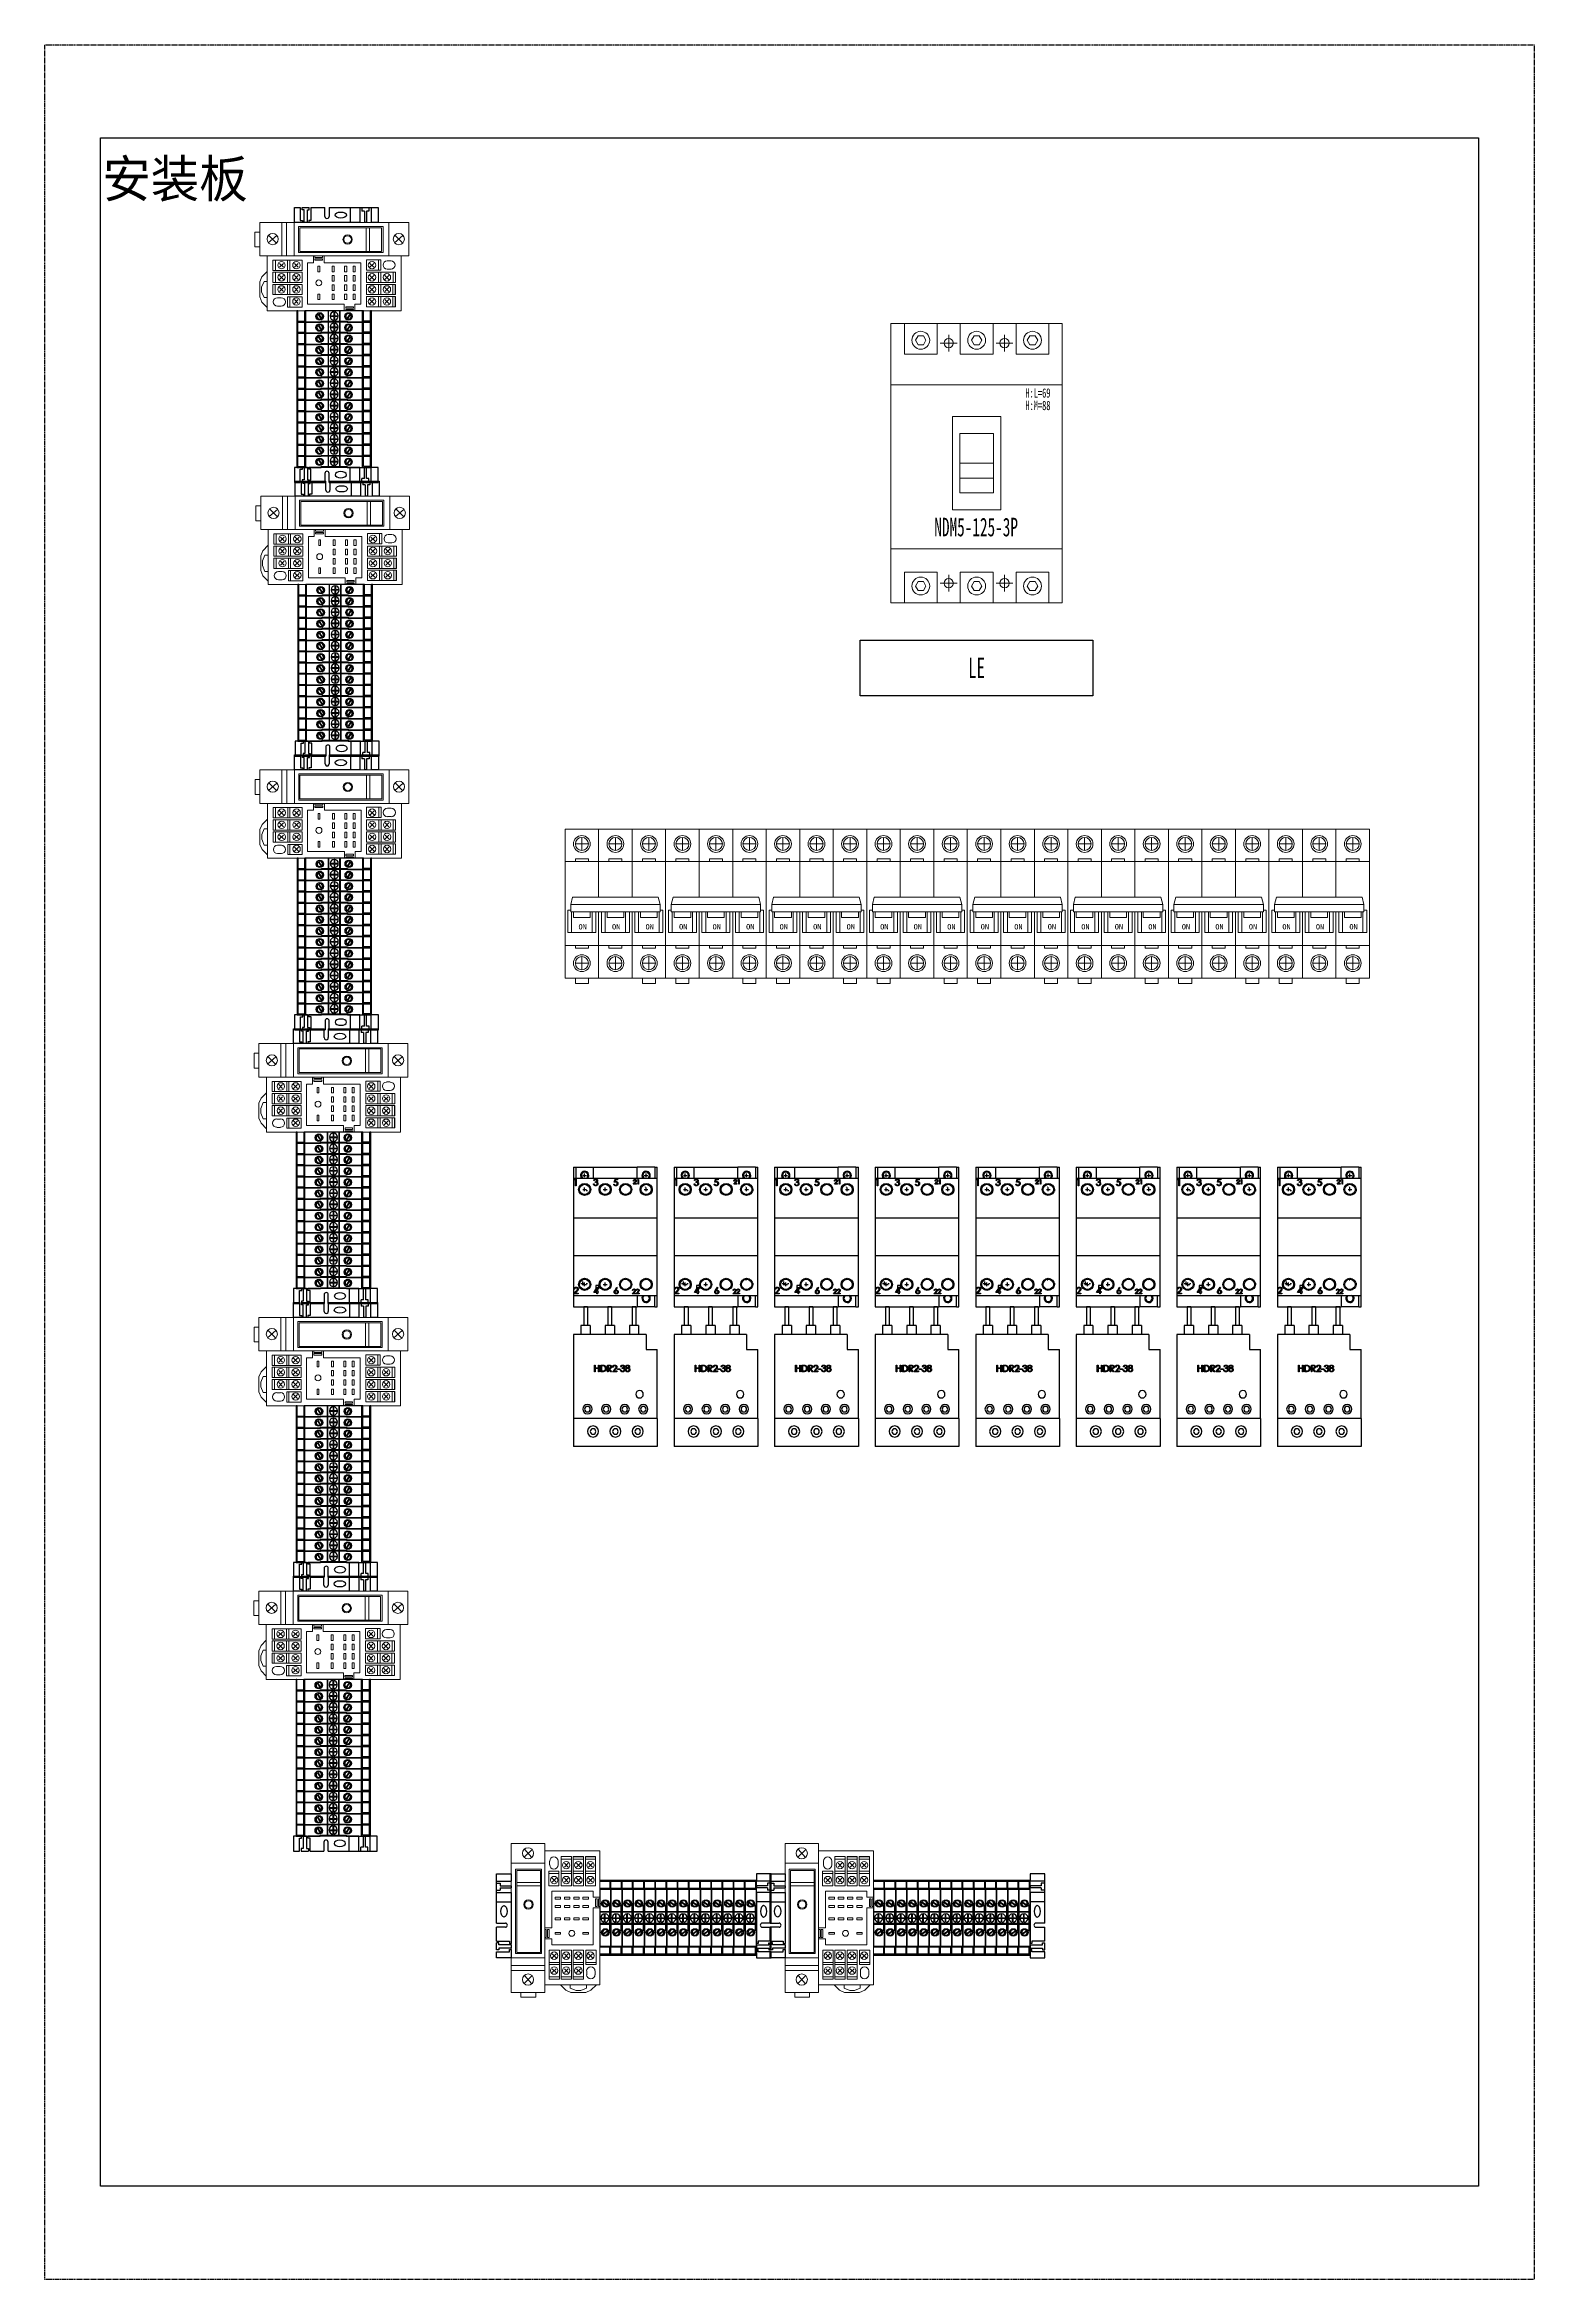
# Model space of a CAD drawing. Extents: x 395464 to 396264, y 296258 to 297458.
import ezdxf
from ezdxf.enums import TextEntityAlignment as Align

# ---------------------------------------------------------------- set-up
doc = ezdxf.new("R2010")
doc.units = 0
doc.header["$MEASUREMENT"] = 0
for name, pattern in [('ACAD_ISO07W100', [3, 0, -3]), ('DASH', [0.35, 0.25, -0.1]), ('DASHED', [0.75, 0.5, -0.25])]:
    doc.linetypes.add(name, pattern=pattern)
for name, color, linetype in [('DIM', 1, 'Continuous'), ('DIMMENSION', 7, 'Continuous'), ('PV-2A84', 7, 'Continuous'), ('PV-E40', 7, 'Continuous'), ('元件', 7, 'Continuous'), ('布置图', 30, 'Continuous')]:
    doc.layers.add(name, color=color, linetype=linetype)
doc.layers.add('细线', color=7, linetype='Continuous', lineweight=0)
doc.styles.add('LEAD', font='', dxfattribs={"width": 0.8})
doc.styles.add('宋', font='', dxfattribs={"width": 0.7})
doc.styles.add('正常', font='')
doc.styles.get('LEAD').set_extended_font_data('SimSun')
doc.styles.get('宋').set_extended_font_data('SimSun')
doc.styles.get('正常').set_extended_font_data('FangSong_GB2312')

# ---------------------------------------------------------------- blocks, each defined once
blk = doc.blocks.new('Manufacturer上海良信PartName接触器SeriesNDC1ShellFrameLimitingCurrentRemarkPartTypeMinCurrent0MaxCurrent12Poles3PMinPower0MaxPower0LibType3DelFlgfalseUpdateDate2023-01-0100000')
for p, q in [((-17.5, 33), (-15.5, 33)), ((-17.5, 33), (-15.5, 33)), ((-17.5, 25.5), (-15.5, 25.5)), ((-16.5, 32), (-16.5, 34)), ((-16.5, 32), (-16.5, 34)), ((-16.5, 24.5), (-16.5, 26.5)), ((-6.5, 25.5), (-4.5, 25.5)), ((-5.5, 24.5), (-5.5, 26.5)), ((15.5, 33), (17.5, 33)), ((15.5, 33), (17.5, 33)), ((15.5, 33), (17.5, 33)), ((15.5, 25.5), (17.5, 25.5)), ((16.5, 32), (16.5, 34)), ((16.5, 32), (16.5, 34)), ((16.5, 32), (16.5, 34)), ((16.5, 24.5), (16.5, 26.5)), ((-18.5, -25), (-16.5, -25)), ((-17.5, -26), (-17.5, -24)), ((-17.5, -25.5), (-15.5, -25.5)), ((-16.5, -26.5), (-16.5, -24.5)), ((-6.5, -25.5), (-4.5, -25.5)), ((-5.5, -26.5), (-5.5, -24.5))]:
    blk.add_line(p, q)
at = {"color": 3}
for p, q in [((-8.8, -26.1), (-10.5, -26.1)), ((-10.5, -26.1), (-10.5, -27.8)), ((-10.5, -27.8), (-8.8, -27.8)), ((-8.8, -27.8), (-8.8, -26.1))]:
    blk.add_line(p, q, dxfattribs=at)
at = {"linetype": 'ACAD_ISO07W100', "ltscale": 3}
for centre in [(-17.5, 25), (17.5, 25), (-17.5, -25), (17.5, -25)]:
    blk.add_circle(centre, 2.25, dxfattribs=at)
at = {"layer": 'PV-2A84'}
for p, q in [((-22.5, 37.5), (-21.2, 37.5)), ((-22.5, 37.5), (-22.5, 31.5)), ((-21.2, 37.5), (-11.7, 37.5)), ((-21.2, 37.5), (-21.2, 31.5)), ((-11.7, 37.5), (11.7, 37.5)), ((-11.7, 31.5), (-11.7, 37.5)), ((21.2, 37.5), (11.7, 37.5)), ((11.7, 31.5), (11.7, 37.5)), ((21.2, 37.5), (22.5, 37.5)), ((21.2, 37.5), (21.2, 31.5)), ((22.5, 31.5), (22.5, 37.5)), ((-22.5, 31.5), (22.5, 31.5)), ((-22.5, 31.5), (-22.5, 10)), ((-22, 30.7), (-21.8, 31)), ((-21.4, 30.7), (-22, 30.7)), ((-21.8, 31), (-21.1, 31)), ((-21.4, 27.5), (-21.4, 30.7)), ((-21.1, 27.5), (-21.4, 27.5)), ((-21.1, 31), (-21.1, 27.5)), ((-11.7, 28.5), (-11.4, 28.5)), ((-11.3, 30.2), (-11.6, 30.2)), ((-10.8, 29.3), (-10.8, 29.6)), ((-0.9, 28.4), (-0.6, 28.4)), ((-0.6, 29.3), (-0.2, 31)), ((-0.2, 31), (1.2, 31)), ((0, 30.7), (-0.2, 29.7)), ((1.2, 30.7), (0, 30.7)), ((1.2, 31), (1.2, 30.7)), ((9.6, 28.3), (10.5, 29.3)), ((11.3, 28.3), (9.6, 28.3)), ((9.9, 30), (9.7, 30)), ((10.7, 29.2), (10.1, 28.6)), ((10.1, 28.6), (11.3, 28.6)), ((11.3, 28.6), (11.3, 28.3)), ((11.9, 30.5), (12, 30.8)), ((12.3, 30.5), (11.9, 30.5)), ((12, 30.8), (12.5, 30.8)), ((12.3, 28.3), (12.3, 30.5)), ((12.5, 28.3), (12.3, 28.3)), ((12.5, 30.8), (12.5, 28.3)), ((22.5, 10), (22.5, 31.5)), ((-22.5, 10), (-22.5, -10)), ((22.5, 10), (-22.5, 10)), ((22.5, -10), (22.5, 10)), ((-22.5, -10), (-22.5, -31.5)), ((-22.5, -10), (22.5, -10)), ((22.5, -31.5), (22.5, -10)), ((-22.5, -31.5), (22.5, -31.5)), ((-22.5, -31.5), (-22.5, -37.5)), ((-22.3, -30.6), (-21, -29.1)), ((-20, -30.6), (-22.3, -30.6)), ((-21.9, -28.1), (-22.2, -28.1)), ((-20.7, -29.3), (-21.6, -30.2)), ((-21.6, -30.2), (-20, -30.2)), ((-20, -30.2), (-20, -30.6)), ((-11.6, -29.8), (-9.7, -27)), ((-9.9, -29.8), (-11.6, -29.8)), ((-9.9, -27.9), (-11, -29.4)), ((-11, -29.4), (-9.9, -29.4)), ((-9.9, -29.4), (-9.9, -27.9)), ((-9.9, -30.6), (-9.9, -29.8)), ((-9.6, -30.6), (-9.9, -30.6)), ((-9.7, -27), (-9.6, -27)), ((-9.6, -27), (-9.6, -29.4)), ((-9.6, -29.4), (-9.2, -29.4)), ((-9.2, -29.8), (-9.6, -29.8)), ((-9.6, -29.8), (-9.6, -30.6)), ((-9.2, -29.4), (-9.2, -29.8)), ((-0.2, -28.6), (0.8, -27)), ((1, -27.2), (0.1, -28.6)), ((0.8, -27), (1, -27.2)), ((9.1, -30.5), (10.1, -29.5)), ((10.8, -30.5), (9.1, -30.5)), ((9.4, -28.8), (9.2, -28.8)), ((10.3, -29.6), (9.7, -30.3)), ((9.7, -30.3), (10.8, -30.3)), ((10.8, -30.3), (10.8, -30.5)), ((11, -30.5), (12, -29.5)), ((12.7, -30.5), (11, -30.5)), ((11.4, -28.8), (11.1, -28.8)), ((12.2, -29.6), (11.6, -30.3)), ((11.6, -30.3), (12.7, -30.3)), ((11.7, -31.5), (11.7, -37.5)), ((12.7, -30.3), (12.7, -30.5)), ((21.2, -37.5), (21.2, -31.5)), ((22.5, -37.5), (22.5, -31.5)), ((-22.5, -37.5), (11.7, -37.5)), ((21.2, -37.5), (11.7, -37.5)), ((21.2, -37.5), (22.5, -37.5))]:
    blk.add_line(p, q, dxfattribs=at)
for centre, radius in [((-16.5, 25.5), 3.25), ((-16.5, 25.5), 2.75), ((-5.5, 25.5), 3.25), ((-5.5, 25.5), 2.75), ((5.5, 25.5), 3.25), ((5.5, 25.5), 2.75), ((16.5, 25.5), 3.25), ((16.5, 25.5), 2.75), ((-16.5, -25.5), 3.25), ((-16.5, -25.5), 2.75), ((-5.5, -25.5), 3.25), ((-5.5, -25.5), 2.75), ((5.5, -25.5), 3.25), ((5.5, -25.5), 2.75), ((16.5, -25.5), 3.25), ((16.5, -25.5), 2.75)]:
    blk.add_circle(centre, radius, dxfattribs=at)
for centre, radius, start, end in [((-16.5, 33), 2.25, 0, 221.8103), ((-16.5, 33), 1.75, 0, 238.9973), ((-16.5, 33), 1.75, 301.0027, 0), ((-16.5, 33), 2.25, 318.1897, 0), ((16.5, 33), 2.25, 0, 221.8103), ((16.5, 33), 1.75, 0, 238.9973), ((16.5, 33), 1.75, 301.0027, 0), ((16.5, 33), 2.25, 318.1897, 0), ((16.5, -33), 2.25, 138.1897, 0), ((16.5, -33), 1.75, 121.0027, 180), ((16.5, -33), 1.75, 180, 58.9973), ((16.5, -33), 2.25, 0, 41.8103)]:
    blk.add_arc(centre, radius, start, end, dxfattribs=at)
for points, knots in [([(-10.6, 27.4), (-10.6, 27.4), (-10.7, 27.4), (-10.8, 27.4), (-10.9, 27.5), (-11, 27.5), (-11.1, 27.5), (-11.2, 27.6), (-11.3, 27.6), (-11.3, 27.7), (-11.4, 27.8), (-11.5, 27.8), (-11.5, 27.9), (-11.6, 28), (-11.6, 28.1), (-11.7, 28.2), (-11.7, 28.3), (-11.7, 28.4), (-11.7, 28.5)], [0, 0, 0, 0, 0.065541, 0.128963, 0.190377, 0.250092, 0.308548, 0.366398, 0.424542, 0.48317, 0.542243, 0.601739, 0.662506, 0.724856, 0.789128, 0.856346, 0.926295, 1, 1, 1, 1]), ([(-11.6, 30.2), (-11.6, 30.3), (-11.6, 30.3), (-11.6, 30.4), (-11.5, 30.5), (-11.5, 30.6), (-11.4, 30.7), (-11.4, 30.8), (-11.3, 30.8), (-11.2, 30.9), (-11.2, 30.9), (-11.1, 31), (-11, 31), (-10.9, 31.1), (-10.8, 31.1), (-10.8, 31.1), (-10.7, 31.1), (-10.6, 31.1), (-10.6, 31.1)], [0, 0, 0, 0, 0.072625, 0.141977, 0.208985, 0.273957, 0.336889, 0.398745, 0.460116, 0.520825, 0.580994, 0.640152, 0.698622, 0.757271, 0.816427, 0.876254, 0.937165, 1, 1, 1, 1]), ([(-11.4, 28.5), (-11.4, 28.4), (-11.4, 28.4), (-11.4, 28.3), (-11.4, 28.2), (-11.3, 28.2), (-11.3, 28.1), (-11.2, 28.1), (-11.2, 28), (-11.2, 28), (-11.2, 28)], [0, 0, 0, 0, 0.14977, 0.291316, 0.425966, 0.55216, 0.671527, 0.786122, 0.895325, 1, 1, 1, 1]), ([(-10.6, 30.8), (-10.6, 30.8), (-10.7, 30.7), (-10.8, 30.7), (-10.9, 30.7), (-11, 30.6), (-11, 30.6), (-11.1, 30.6), (-11.1, 30.5), (-11.2, 30.5), (-11.2, 30.4), (-11.2, 30.4), (-11.3, 30.3), (-11.3, 30.2), (-11.3, 30.2)], [0, 0, 0, 0, 0.122712, 0.239685, 0.351816, 0.463766, 0.520818, 0.579448, 0.640604, 0.705298, 0.773634, 0.844669, 0.920057, 1, 1, 1, 1]), ([(-11.2, 28), (-11.1, 28), (-11.1, 27.9), (-11, 27.9), (-11, 27.9), (-10.9, 27.8), (-10.8, 27.8), (-10.7, 27.8), (-10.7, 27.8), (-10.6, 27.8), (-10.6, 27.8)], [0, 0, 0, 0, 0.118271, 0.236178, 0.355663, 0.475904, 0.600127, 0.728608, 0.861313, 1, 1, 1, 1]), ([(-10.8, 29.6), (-10.7, 29.6), (-10.6, 29.6), (-10.5, 29.7), (-10.4, 29.7), (-10.3, 29.7), (-10.2, 29.8), (-10.1, 29.8), (-10, 29.9), (-10, 29.9), (-9.9, 30), (-9.9, 30.1), (-9.9, 30.1), (-9.9, 30.2), (-9.9, 30.2)], [0, 0, 0, 0, 0.1101656, 0.2157873, 0.3180274, 0.417574, 0.5116505, 0.5961621, 0.6729345, 0.7436696, 0.810677, 0.874059, 0.9366963, 1, 1, 1, 1]), ([(-9.7, 28.5), (-9.7, 28.6), (-9.7, 28.6), (-9.7, 28.7), (-9.7, 28.8), (-9.8, 28.9), (-9.9, 29), (-9.9, 29.1), (-10, 29.1), (-10.1, 29.2), (-10.2, 29.2), (-10.2, 29.2), (-10.3, 29.2), (-10.4, 29.2), (-10.5, 29.2), (-10.6, 29.3), (-10.7, 29.3), (-10.7, 29.3), (-10.8, 29.3)], [0, 0, 0, 0, 0.066909, 0.133485, 0.201035, 0.271234, 0.34288, 0.413836, 0.485977, 0.56023, 0.599884, 0.644055, 0.691892, 0.744688, 0.801492, 0.862858, 0.929328, 1, 1, 1, 1]), ([(-10.6, 31.1), (-10.5, 31.1), (-10.4, 31.1), (-10.3, 31.1), (-10.2, 31), (-10.1, 31), (-9.9, 30.9), (-9.8, 30.8), (-9.8, 30.8), (-9.7, 30.7), (-9.6, 30.5), (-9.6, 30.4), (-9.6, 30.3), (-9.6, 30.2), (-9.5, 30.2)], [0, 0, 0, 0, 0.090254, 0.17854, 0.266093, 0.354631, 0.441886, 0.525747, 0.608114, 0.690197, 0.770821, 0.848326, 0.924012, 1, 1, 1, 1]), ([(-9.9, 30.2), (-9.9, 30.2), (-9.9, 30.3), (-9.9, 30.3), (-9.9, 30.4), (-9.9, 30.4), (-9.9, 30.5), (-10, 30.5), (-10, 30.6), (-10.1, 30.6), (-10.1, 30.6), (-10.2, 30.7), (-10.2, 30.7), (-10.3, 30.7), (-10.4, 30.7), (-10.4, 30.7), (-10.5, 30.8), (-10.5, 30.8), (-10.6, 30.8)], [0, 0, 0, 0, 0.055275, 0.109966, 0.163247, 0.218076, 0.273301, 0.330909, 0.390995, 0.454176, 0.518862, 0.583311, 0.648517, 0.715031, 0.782502, 0.852323, 0.924928, 1, 1, 1, 1]), ([(-9.4, 28.6), (-9.4, 28.5), (-9.4, 28.4), (-9.4, 28.3), (-9.5, 28.1), (-9.5, 28), (-9.6, 27.9), (-9.7, 27.8), (-9.8, 27.7), (-10, 27.6), (-10.1, 27.5), (-10.3, 27.5), (-10.4, 27.4), (-10.5, 27.4), (-10.6, 27.4)], [0, 0, 0, 0, 0.0796483, 0.1589217, 0.2396195, 0.3226094, 0.4060346, 0.4876021, 0.5696846, 0.6530361, 0.7374357, 0.8224778, 0.9097477, 1, 1, 1, 1]), ([(-10.6, 27.8), (-10.5, 27.8), (-10.5, 27.8), (-10.4, 27.8), (-10.3, 27.8), (-10.2, 27.8), (-10.1, 27.9), (-10.1, 27.9), (-10, 28), (-9.9, 28), (-9.9, 28.1), (-9.8, 28.1), (-9.8, 28.2), (-9.7, 28.3), (-9.7, 28.3), (-9.7, 28.4), (-9.7, 28.5), (-9.7, 28.5), (-9.7, 28.5)], [0, 0, 0, 0, 0.076072, 0.148752, 0.218403, 0.28576, 0.350598, 0.414964, 0.478069, 0.541761, 0.60435, 0.664075, 0.721464, 0.777587, 0.832644, 0.887844, 0.94346, 1, 1, 1, 1]), ([(-9.5, 30.2), (-9.6, 30.2), (-9.6, 30.1), (-9.6, 30), (-9.6, 29.9), (-9.6, 29.8), (-9.7, 29.7), (-9.8, 29.6), (-9.9, 29.5), (-9.9, 29.5), (-10, 29.5)], [0, 0, 0, 0, 0.128068, 0.250608, 0.37063, 0.490072, 0.610375, 0.734313, 0.863217, 1, 1, 1, 1]), ([(-10, 29.5), (-9.9, 29.5), (-9.8, 29.4), (-9.7, 29.4), (-9.7, 29.3), (-9.6, 29.2), (-9.6, 29.2)], [0, 0, 0, 0, 0.2538796, 0.5030089, 0.7502911, 1, 1, 1, 1]), ([(-9.6, 29.2), (-9.6, 29.2), (-9.5, 29.1), (-9.5, 29), (-9.4, 29), (-9.4, 28.9), (-9.4, 28.8), (-9.4, 28.7), (-9.4, 28.6), (-9.4, 28.6), (-9.4, 28.6)], [0, 0, 0, 0, 0.128136, 0.254173, 0.378112, 0.501712, 0.623986, 0.747096, 0.872875, 1, 1, 1, 1]), ([(0.1, 27.4), (0.1, 27.4), (0, 27.4), (-0.1, 27.4), (-0.2, 27.5), (-0.3, 27.5), (-0.3, 27.5), (-0.4, 27.6), (-0.5, 27.6), (-0.6, 27.7), (-0.7, 27.8), (-0.7, 27.9), (-0.8, 27.9), (-0.8, 28), (-0.9, 28.1), (-0.9, 28.2), (-0.9, 28.3), (-0.9, 28.4), (-0.9, 28.4)], [0, 0, 0, 0, 0.065421, 0.128708, 0.190236, 0.250724, 0.310637, 0.370766, 0.431615, 0.493523, 0.555883, 0.617342, 0.678668, 0.740711, 0.802985, 0.866803, 0.932347, 1, 1, 1, 1]), ([(0.2, 29.5), (0.2, 29.5), (0.1, 29.5), (0, 29.4), (-0.1, 29.4), (-0.2, 29.4), (-0.3, 29.4), (-0.4, 29.4), (-0.5, 29.3), (-0.5, 29.3), (-0.6, 29.3)], [0, 0, 0, 0, 0.102203, 0.2110233, 0.3250997, 0.4465021, 0.5737877, 0.7089007, 0.8503579, 1, 1, 1, 1]), ([(-0.6, 28.4), (-0.6, 28.4), (-0.6, 28.3), (-0.6, 28.2), (-0.5, 28.2), (-0.5, 28.1), (-0.4, 28), (-0.4, 28), (-0.3, 27.9), (-0.2, 27.9), (-0.1, 27.8), (0, 27.8), (0.1, 27.8), (0.1, 27.8), (0.2, 27.8)], [0, 0, 0, 0, 0.094687, 0.181994, 0.264377, 0.34218, 0.418618, 0.496509, 0.577369, 0.661511, 0.746733, 0.831258, 0.915206, 1, 1, 1, 1]), ([(-0.2, 29.7), (-0.1, 29.8), (0, 29.8), (0.1, 29.8), (0.2, 29.8), (0.2, 29.8), (0.3, 29.8)], [0, 0, 0, 0, 0.2750684, 0.5329015, 0.7739735, 1, 1, 1, 1]), ([(1.4, 28.7), (1.4, 28.6), (1.4, 28.6), (1.3, 28.5), (1.3, 28.4), (1.3, 28.3), (1.3, 28.3), (1.3, 28.2), (1.2, 28.1), (1.2, 28), (1.2, 28), (1.1, 27.9), (1.1, 27.8), (1, 27.8), (1, 27.7), (0.9, 27.7), (0.8, 27.6), (0.8, 27.6), (0.7, 27.5), (0.6, 27.5), (0.5, 27.5), (0.5, 27.5), (0.4, 27.5), (0.3, 27.4), (0.2, 27.4), (0.2, 27.4), (0.1, 27.4)], [0, 0, 0, 0, 0.0440145, 0.0874341, 0.1301184, 0.1725537, 0.2145548, 0.2562981, 0.2984382, 0.340849, 0.3827152, 0.423924, 0.4642462, 0.5040737, 0.5438619, 0.5835667, 0.6230943, 0.6632291, 0.7035513, 0.7439379, 0.7845413, 0.8257501, 0.8677574, 0.9107452, 0.9549144, 1, 1, 1, 1]), ([(1, 28.7), (1, 28.7), (1, 28.8), (1, 28.8), (1, 28.9), (1, 29), (1, 29.1), (0.9, 29.1), (0.9, 29.2), (0.8, 29.2), (0.8, 29.3), (0.7, 29.3), (0.6, 29.4), (0.5, 29.4), (0.5, 29.4), (0.4, 29.4), (0.3, 29.5), (0.2, 29.5), (0.2, 29.5)], [0, 0, 0, 0, 0.065351, 0.127916, 0.18836, 0.247216, 0.30563, 0.36377, 0.422661, 0.482687, 0.5433, 0.604118, 0.664965, 0.727413, 0.791468, 0.858055, 0.927037, 1, 1, 1, 1]), ([(0.2, 27.8), (0.2, 27.8), (0.2, 27.8), (0.3, 27.8), (0.4, 27.8), (0.5, 27.9), (0.6, 27.9), (0.6, 27.9), (0.7, 28), (0.8, 28), (0.8, 28.1), (0.9, 28.2), (0.9, 28.3), (1, 28.3), (1, 28.4), (1, 28.5), (1, 28.6), (1, 28.6), (1, 28.7)], [0, 0, 0, 0, 0.064207, 0.126425, 0.18768, 0.248216, 0.308305, 0.369661, 0.431699, 0.495947, 0.559758, 0.622295, 0.683911, 0.745092, 0.80674, 0.869087, 0.93329, 1, 1, 1, 1]), ([(0.3, 29.8), (0.3, 29.8), (0.4, 29.8), (0.5, 29.8), (0.6, 29.8), (0.7, 29.7), (0.8, 29.7), (0.9, 29.6), (1, 29.6), (1, 29.5), (1.1, 29.4), (1.2, 29.3), (1.2, 29.2), (1.3, 29.1), (1.3, 29), (1.3, 28.9), (1.4, 28.8), (1.4, 28.7), (1.4, 28.7)], [0, 0, 0, 0, 0.065808, 0.129394, 0.190894, 0.251281, 0.310815, 0.370371, 0.430768, 0.492881, 0.555104, 0.616067, 0.677256, 0.73826, 0.800762, 0.864778, 0.931045, 1, 1, 1, 1]), ([(9.7, 30), (9.7, 30.1), (9.7, 30.1), (9.7, 30.2), (9.7, 30.3), (9.7, 30.4), (9.8, 30.4), (9.8, 30.5), (9.9, 30.6), (9.9, 30.6), (10, 30.7), (10, 30.7), (10.1, 30.8), (10.2, 30.8), (10.2, 30.8), (10.3, 30.8), (10.4, 30.9), (10.5, 30.9), (10.5, 30.9)], [0, 0, 0, 0, 0.068791, 0.135103, 0.198979, 0.261904, 0.323495, 0.385195, 0.446969, 0.509765, 0.572251, 0.633405, 0.693251, 0.752583, 0.812579, 0.873275, 0.93555, 1, 1, 1, 1]), ([(10.5, 30.6), (10.5, 30.6), (10.4, 30.6), (10.4, 30.6), (10.3, 30.6), (10.3, 30.6), (10.2, 30.5), (10.2, 30.5), (10.1, 30.5), (10.1, 30.5), (10, 30.4), (10, 30.4), (10, 30.3), (10, 30.3), (9.9, 30.2), (9.9, 30.2), (9.9, 30.1), (9.9, 30), (9.9, 30)], [0, 0, 0, 0, 0.064439, 0.126547, 0.186887, 0.245878, 0.304041, 0.362191, 0.420976, 0.48066, 0.5406, 0.600689, 0.661936, 0.724443, 0.789038, 0.856314, 0.926352, 1, 1, 1, 1]), ([(10.5, 30.9), (10.5, 30.9), (10.6, 30.9), (10.6, 30.8), (10.7, 30.8), (10.8, 30.8), (10.9, 30.8), (10.9, 30.7), (11, 30.7), (11, 30.6), (11.1, 30.6), (11.1, 30.5), (11.2, 30.5), (11.2, 30.4), (11.2, 30.3), (11.2, 30.3), (11.2, 30.2), (11.2, 30.1), (11.2, 30.1)], [0, 0, 0, 0, 0.069475, 0.136517, 0.200789, 0.26383, 0.325735, 0.387291, 0.449509, 0.512968, 0.576275, 0.63758, 0.697903, 0.757172, 0.816599, 0.876653, 0.93729, 1, 1, 1, 1]), ([(11, 30.1), (11, 30.1), (11, 30.1), (11, 30.2), (11, 30.2), (11, 30.3), (11, 30.3), (10.9, 30.4), (10.9, 30.4), (10.9, 30.5), (10.8, 30.5), (10.8, 30.5), (10.7, 30.5), (10.7, 30.6), (10.6, 30.6), (10.6, 30.6), (10.5, 30.6), (10.5, 30.6), (10.5, 30.6)], [0, 0, 0, 0, 0.0619654, 0.1221219, 0.1809885, 0.2399332, 0.2999058, 0.3599888, 0.4217757, 0.4865758, 0.5515348, 0.6150175, 0.6772586, 0.73973, 0.8030501, 0.8664951, 0.9319735, 1, 1, 1, 1]), ([(10.5, 29.3), (10.6, 29.4), (10.6, 29.4), (10.7, 29.5), (10.7, 29.5), (10.8, 29.6), (10.8, 29.6), (10.9, 29.7), (10.9, 29.7), (10.9, 29.8), (11, 29.9), (11, 29.9), (11, 30), (11, 30.1), (11, 30.1)], [0, 0, 0, 0, 0.110803, 0.212829, 0.306101, 0.390647, 0.466924, 0.534481, 0.593587, 0.644557, 0.7362, 0.825024, 0.911986, 1, 1, 1, 1]), ([(11.2, 30.1), (11.2, 30.1), (11.2, 30), (11.2, 29.9), (11.2, 29.8), (11.1, 29.7), (11.1, 29.7), (11.1, 29.6), (11, 29.6), (11, 29.5), (10.9, 29.4), (10.9, 29.4), (10.8, 29.3), (10.8, 29.2), (10.7, 29.2)], [0, 0, 0, 0, 0.098702, 0.195672, 0.292422, 0.391343, 0.444462, 0.504229, 0.570352, 0.642546, 0.722288, 0.807921, 0.90047, 1, 1, 1, 1]), ([(-22.2, -28.1), (-22.2, -28.1), (-22.2, -28), (-22.2, -27.9), (-22.2, -27.8), (-22.1, -27.7), (-22.1, -27.6), (-22, -27.5), (-22, -27.4), (-21.9, -27.3), (-21.8, -27.2), (-21.7, -27.2), (-21.6, -27.1), (-21.5, -27), (-21.4, -27), (-21.3, -27), (-21.2, -27), (-21.1, -27), (-21.1, -27)], [0, 0, 0, 0, 0.068791, 0.135103, 0.198979, 0.261904, 0.323495, 0.385195, 0.446969, 0.509765, 0.572251, 0.633405, 0.693251, 0.752583, 0.812579, 0.873275, 0.93555, 1, 1, 1, 1]), ([(-21.1, -27.3), (-21.1, -27.3), (-21.2, -27.3), (-21.2, -27.3), (-21.3, -27.4), (-21.4, -27.4), (-21.5, -27.4), (-21.5, -27.4), (-21.6, -27.5), (-21.6, -27.5), (-21.7, -27.6), (-21.7, -27.7), (-21.8, -27.7), (-21.8, -27.8), (-21.8, -27.9), (-21.9, -28), (-21.9, -28), (-21.9, -28.1), (-21.9, -28.1)], [0, 0, 0, 0, 0.064439, 0.126547, 0.186887, 0.245878, 0.304041, 0.362191, 0.420976, 0.48066, 0.5406, 0.600689, 0.661936, 0.724443, 0.789038, 0.856314, 0.926352, 1, 1, 1, 1]), ([(-21.1, -27), (-21, -27), (-21, -27), (-20.8, -27), (-20.7, -27), (-20.6, -27), (-20.5, -27.1), (-20.5, -27.1), (-20.4, -27.2), (-20.3, -27.3), (-20.2, -27.4), (-20.2, -27.4), (-20.1, -27.5), (-20.1, -27.6), (-20.1, -27.7), (-20, -27.8), (-20, -27.9), (-20, -28), (-20, -28)], [0, 0, 0, 0, 0.0694755, 0.1365168, 0.2007888, 0.2638297, 0.325735, 0.3872907, 0.4495092, 0.5129678, 0.5762752, 0.6375801, 0.6979026, 0.7571721, 0.8165985, 0.8766532, 0.9372896, 1, 1, 1, 1]), ([(-20.3, -28), (-20.3, -28), (-20.3, -28), (-20.3, -27.9), (-20.4, -27.8), (-20.4, -27.8), (-20.4, -27.7), (-20.5, -27.6), (-20.5, -27.6), (-20.5, -27.5), (-20.6, -27.5), (-20.7, -27.4), (-20.7, -27.4), (-20.8, -27.4), (-20.9, -27.4), (-20.9, -27.3), (-21, -27.3), (-21.1, -27.3), (-21.1, -27.3)], [0, 0, 0, 0, 0.061965, 0.122122, 0.180988, 0.239933, 0.299906, 0.359989, 0.421776, 0.486576, 0.551535, 0.615018, 0.677259, 0.73973, 0.80305, 0.866495, 0.931973, 1, 1, 1, 1]), ([(-21, -29.1), (-21, -29.1), (-20.9, -29), (-20.8, -28.9), (-20.7, -28.8), (-20.6, -28.7), (-20.6, -28.7), (-20.5, -28.6), (-20.5, -28.5), (-20.4, -28.5), (-20.4, -28.4), (-20.4, -28.3), (-20.3, -28.2), (-20.3, -28.1), (-20.3, -28)], [0, 0, 0, 0, 0.110803, 0.212829, 0.306101, 0.390647, 0.466924, 0.534481, 0.593587, 0.644557, 0.7362, 0.825024, 0.911986, 1, 1, 1, 1]), ([(-20, -28), (-20, -28.1), (-20, -28.2), (-20, -28.3), (-20.1, -28.4), (-20.1, -28.5), (-20.2, -28.6), (-20.2, -28.7), (-20.3, -28.8), (-20.4, -28.9), (-20.4, -29), (-20.5, -29.1), (-20.6, -29.2), (-20.7, -29.2), (-20.7, -29.3)], [0, 0, 0, 0, 0.098702, 0.195672, 0.292422, 0.391343, 0.444462, 0.504229, 0.570352, 0.642546, 0.722288, 0.807921, 0.90047, 1, 1, 1, 1]), ([(-0.6, -29.6), (-0.6, -29.5), (-0.6, -29.5), (-0.6, -29.4), (-0.6, -29.2), (-0.6, -29.2), (-0.5, -29.1), (-0.5, -29), (-0.5, -28.9), (-0.4, -28.9), (-0.4, -28.8), (-0.3, -28.7), (-0.3, -28.6), (-0.3, -28.6), (-0.2, -28.6)], [0, 0, 0, 0, 0.097818, 0.199726, 0.305276, 0.415811, 0.474472, 0.537274, 0.603657, 0.674299, 0.749834, 0.828598, 0.912378, 1, 1, 1, 1]), ([(0.4, -30.6), (0.4, -30.6), (0.3, -30.6), (0.2, -30.6), (0, -30.6), (-0.1, -30.5), (-0.2, -30.4), (-0.3, -30.3), (-0.4, -30.2), (-0.5, -30.1), (-0.6, -30), (-0.6, -29.9), (-0.6, -29.7), (-0.6, -29.6), (-0.6, -29.6)], [0, 0, 0, 0, 0.0843347, 0.1670523, 0.2495661, 0.3327405, 0.4159149, 0.497828, 0.5803726, 0.6646001, 0.7494667, 0.8325102, 0.9156393, 1, 1, 1, 1]), ([(0.4, -28.9), (0.4, -28.9), (0.3, -28.9), (0.3, -28.9), (0.2, -28.9), (0.1, -28.9), (0.1, -29), (0, -29), (-0.1, -29.1), (-0.1, -29.1), (-0.2, -29.2), (-0.2, -29.2), (-0.2, -29.3), (-0.3, -29.3), (-0.3, -29.4), (-0.3, -29.5), (-0.3, -29.5), (-0.3, -29.6), (-0.3, -29.6)], [0, 0, 0, 0, 0.070599, 0.137901, 0.203196, 0.26679, 0.329106, 0.390654, 0.452653, 0.515748, 0.577926, 0.63893, 0.698351, 0.757296, 0.816394, 0.876267, 0.936817, 1, 1, 1, 1]), ([(-0.3, -29.6), (-0.3, -29.6), (-0.3, -29.7), (-0.3, -29.7), (-0.3, -29.8), (-0.3, -29.9), (-0.2, -29.9), (-0.2, -30), (-0.1, -30), (-0.1, -30.1), (0, -30.1), (0, -30.2), (0.1, -30.2), (0.2, -30.2), (0.2, -30.3), (0.3, -30.3), (0.4, -30.3), (0.4, -30.3), (0.4, -30.3)], [0, 0, 0, 0, 0.061842, 0.121262, 0.180746, 0.239231, 0.298308, 0.358183, 0.420359, 0.484792, 0.549938, 0.613718, 0.676681, 0.739154, 0.8022, 0.86674, 0.93205, 1, 1, 1, 1]), ([(0.1, -28.6), (0.2, -28.6), (0.3, -28.5), (0.4, -28.5), (0.5, -28.5)], [0, 0, 0, 0, 0.512659, 1, 1, 1, 1]), ([(1.2, -29.6), (1.2, -29.6), (1.2, -29.5), (1.2, -29.5), (1.2, -29.4), (1.2, -29.3), (1.1, -29.3), (1.1, -29.2), (1, -29.2), (1, -29.1), (0.9, -29.1), (0.9, -29), (0.8, -29), (0.7, -28.9), (0.7, -28.9), (0.6, -28.9), (0.5, -28.9), (0.4, -28.9), (0.4, -28.9)], [0, 0, 0, 0, 0.061138, 0.119994, 0.178225, 0.236256, 0.294929, 0.354716, 0.41673, 0.480664, 0.545832, 0.609758, 0.672971, 0.736017, 0.799839, 0.864775, 0.931088, 1, 1, 1, 1]), ([(1.5, -29.6), (1.5, -29.6), (1.5, -29.7), (1.5, -29.9), (1.5, -30), (1.4, -30.1), (1.3, -30.2), (1.2, -30.3), (1.1, -30.4), (1, -30.5), (0.9, -30.6), (0.7, -30.6), (0.6, -30.6), (0.5, -30.6), (0.4, -30.6)], [0, 0, 0, 0, 0.085948, 0.169125, 0.250399, 0.33229, 0.413364, 0.494172, 0.576022, 0.660757, 0.745783, 0.830044, 0.914028, 1, 1, 1, 1]), ([(0.4, -30.3), (0.5, -30.3), (0.5, -30.3), (0.6, -30.3), (0.7, -30.3), (0.7, -30.2), (0.8, -30.2), (0.9, -30.2), (0.9, -30.1), (1, -30.1), (1, -30), (1.1, -30), (1.1, -29.9), (1.2, -29.9), (1.2, -29.8), (1.2, -29.7), (1.2, -29.7), (1.2, -29.6), (1.2, -29.6)], [0, 0, 0, 0, 0.067962, 0.133283, 0.197835, 0.260892, 0.323377, 0.38635, 0.449638, 0.514795, 0.57924, 0.641814, 0.701359, 0.760727, 0.819222, 0.878716, 0.938147, 1, 1, 1, 1]), ([(0.5, -28.5), (0.5, -28.5), (0.6, -28.5), (0.7, -28.6), (0.8, -28.6), (0.9, -28.6), (1, -28.7), (1.1, -28.7), (1.1, -28.8), (1.2, -28.8), (1.3, -28.9), (1.4, -29), (1.4, -29.1), (1.5, -29.2), (1.5, -29.3), (1.5, -29.4), (1.5, -29.5), (1.5, -29.5), (1.5, -29.6)], [0, 0, 0, 0, 0.0652308, 0.1284049, 0.1900671, 0.2509434, 0.3115458, 0.3728628, 0.4350237, 0.4990717, 0.5630911, 0.6255101, 0.68668, 0.7472825, 0.8085635, 0.8707421, 0.934341, 1, 1, 1, 1]), ([(9.2, -28.8), (9.2, -28.7), (9.2, -28.7), (9.2, -28.6), (9.3, -28.5), (9.3, -28.4), (9.3, -28.4), (9.4, -28.3), (9.4, -28.2), (9.5, -28.2), (9.5, -28.1), (9.6, -28.1), (9.6, -28), (9.7, -28), (9.8, -28), (9.9, -28), (9.9, -27.9), (10, -27.9), (10, -27.9)], [0, 0, 0, 0, 0.068791, 0.135103, 0.198979, 0.261904, 0.323495, 0.385195, 0.446969, 0.509765, 0.572251, 0.633405, 0.693251, 0.752583, 0.812579, 0.873275, 0.93555, 1, 1, 1, 1]), ([(10, -28.2), (10, -28.2), (10, -28.2), (9.9, -28.2), (9.9, -28.2), (9.8, -28.2), (9.8, -28.3), (9.7, -28.3), (9.7, -28.3), (9.6, -28.4), (9.6, -28.4), (9.5, -28.4), (9.5, -28.5), (9.5, -28.5), (9.5, -28.6), (9.5, -28.6), (9.4, -28.7), (9.4, -28.8), (9.4, -28.8)], [0, 0, 0, 0, 0.064439, 0.126547, 0.186887, 0.245878, 0.304041, 0.362191, 0.420976, 0.48066, 0.5406, 0.600689, 0.661936, 0.724443, 0.789038, 0.856314, 0.926352, 1, 1, 1, 1]), ([(10, -27.9), (10.1, -27.9), (10.1, -27.9), (10.2, -28), (10.3, -28), (10.3, -28), (10.4, -28), (10.5, -28.1), (10.5, -28.1), (10.6, -28.2), (10.6, -28.2), (10.7, -28.3), (10.7, -28.3), (10.7, -28.4), (10.8, -28.5), (10.8, -28.5), (10.8, -28.6), (10.8, -28.7), (10.8, -28.7)], [0, 0, 0, 0, 0.069475, 0.136517, 0.200789, 0.26383, 0.325735, 0.387291, 0.449509, 0.512968, 0.576275, 0.63758, 0.697903, 0.757172, 0.816599, 0.876653, 0.93729, 1, 1, 1, 1]), ([(10.6, -28.7), (10.6, -28.7), (10.6, -28.7), (10.6, -28.6), (10.5, -28.6), (10.5, -28.5), (10.5, -28.5), (10.5, -28.4), (10.4, -28.4), (10.4, -28.3), (10.4, -28.3), (10.3, -28.3), (10.3, -28.3), (10.2, -28.2), (10.2, -28.2), (10.1, -28.2), (10.1, -28.2), (10, -28.2), (10, -28.2)], [0, 0, 0, 0, 0.061965, 0.122122, 0.180988, 0.239933, 0.299906, 0.359989, 0.421776, 0.486576, 0.551535, 0.615018, 0.677259, 0.73973, 0.80305, 0.866495, 0.931973, 1, 1, 1, 1]), ([(10.1, -29.5), (10.1, -29.4), (10.2, -29.4), (10.2, -29.3), (10.3, -29.3), (10.3, -29.2), (10.4, -29.2), (10.4, -29.1), (10.4, -29.1), (10.5, -29), (10.5, -28.9), (10.5, -28.9), (10.6, -28.8), (10.6, -28.7), (10.6, -28.7)], [0, 0, 0, 0, 0.110803, 0.212829, 0.306101, 0.390647, 0.466924, 0.534481, 0.593587, 0.644557, 0.7362, 0.825024, 0.911986, 1, 1, 1, 1]), ([(10.8, -28.7), (10.8, -28.7), (10.8, -28.8), (10.8, -28.9), (10.7, -29), (10.7, -29.1), (10.7, -29.1), (10.6, -29.2), (10.6, -29.2), (10.5, -29.3), (10.5, -29.4), (10.4, -29.4), (10.4, -29.5), (10.3, -29.6), (10.3, -29.6)], [0, 0, 0, 0, 0.098702, 0.195672, 0.292422, 0.391343, 0.444462, 0.504229, 0.570352, 0.642546, 0.722288, 0.807921, 0.90047, 1, 1, 1, 1]), ([(11.1, -28.8), (11.1, -28.7), (11.1, -28.7), (11.2, -28.6), (11.2, -28.5), (11.2, -28.4), (11.2, -28.4), (11.3, -28.3), (11.3, -28.2), (11.4, -28.2), (11.4, -28.1), (11.5, -28.1), (11.6, -28), (11.6, -28), (11.7, -28), (11.8, -28), (11.9, -27.9), (11.9, -27.9), (12, -27.9)], [0, 0, 0, 0, 0.068791, 0.135103, 0.198979, 0.261904, 0.323495, 0.385195, 0.446969, 0.509765, 0.572251, 0.633405, 0.693251, 0.752583, 0.812579, 0.873275, 0.93555, 1, 1, 1, 1]), ([(11.9, -28.2), (11.9, -28.2), (11.9, -28.2), (11.8, -28.2), (11.8, -28.2), (11.7, -28.2), (11.7, -28.3), (11.6, -28.3), (11.6, -28.3), (11.5, -28.4), (11.5, -28.4), (11.5, -28.4), (11.4, -28.5), (11.4, -28.5), (11.4, -28.6), (11.4, -28.6), (11.4, -28.7), (11.4, -28.8), (11.4, -28.8)], [0, 0, 0, 0, 0.064439, 0.126547, 0.186887, 0.245878, 0.304041, 0.362191, 0.420976, 0.48066, 0.5406, 0.600689, 0.661936, 0.724443, 0.789038, 0.856314, 0.926352, 1, 1, 1, 1]), ([(12.5, -28.7), (12.5, -28.7), (12.5, -28.7), (12.5, -28.6), (12.5, -28.6), (12.4, -28.5), (12.4, -28.5), (12.4, -28.4), (12.4, -28.4), (12.3, -28.3), (12.3, -28.3), (12.2, -28.3), (12.2, -28.3), (12.2, -28.2), (12.1, -28.2), (12.1, -28.2), (12, -28.2), (12, -28.2), (11.9, -28.2)], [0, 0, 0, 0, 0.061965, 0.122122, 0.180988, 0.239933, 0.299906, 0.359989, 0.421776, 0.486576, 0.551535, 0.615018, 0.677259, 0.73973, 0.80305, 0.866495, 0.931973, 1, 1, 1, 1]), ([(12, -27.9), (12, -27.9), (12, -27.9), (12.1, -28), (12.2, -28), (12.3, -28), (12.3, -28), (12.4, -28.1), (12.4, -28.1), (12.5, -28.2), (12.6, -28.2), (12.6, -28.3), (12.6, -28.3), (12.7, -28.4), (12.7, -28.5), (12.7, -28.5), (12.7, -28.6), (12.7, -28.7), (12.7, -28.7)], [0, 0, 0, 0, 0.069475, 0.136517, 0.200789, 0.26383, 0.325735, 0.387291, 0.449509, 0.512968, 0.576275, 0.63758, 0.697903, 0.757172, 0.816599, 0.876653, 0.93729, 1, 1, 1, 1]), ([(12, -29.5), (12, -29.4), (12.1, -29.4), (12.1, -29.3), (12.2, -29.3), (12.3, -29.2), (12.3, -29.2), (12.3, -29.1), (12.4, -29.1), (12.4, -29), (12.4, -28.9), (12.5, -28.9), (12.5, -28.8), (12.5, -28.7), (12.5, -28.7)], [0, 0, 0, 0, 0.110803, 0.212829, 0.306101, 0.390647, 0.466924, 0.534481, 0.593587, 0.644557, 0.7362, 0.825024, 0.911986, 1, 1, 1, 1]), ([(12.7, -28.7), (12.7, -28.7), (12.7, -28.8), (12.7, -28.9), (12.7, -29), (12.6, -29.1), (12.6, -29.1), (12.5, -29.2), (12.5, -29.2), (12.5, -29.3), (12.4, -29.4), (12.3, -29.4), (12.3, -29.5), (12.2, -29.6), (12.2, -29.6)], [0, 0, 0, 0, 0.098702, 0.195672, 0.292422, 0.391343, 0.444462, 0.504229, 0.570352, 0.642546, 0.722288, 0.807921, 0.90047, 1, 1, 1, 1])]:
    blk.add_open_spline(points, degree=3, knots=knots, dxfattribs=at)
blk = doc.blocks.new('Manufacturer上海良信PartName热继电器SeriesNDR2ShellFrameLimitingCurrentRemarkPartTypeMinCurrent1MaxCurrent38PolesMinPower0MaxPower0LibType3DelFlgfalseUpdateDate2023-01-0100000')
at = {"layer": 'PV-E40'}
for p, q in [((-16, 37.5), (-17, 37.5)), ((-17, 37.5), (-17, 27.5)), ((-15, 37.5), (-16, 37.5)), ((-15, 37.5), (-15, 27.5)), ((-3, 37.5), (-4, 37.5)), ((-4, 37.5), (-4, 27.5)), ((-2, 37.5), (-3, 37.5)), ((-2, 37.5), (-2, 27.5)), ((10, 37.5), (9, 37.5)), ((9, 37.5), (9, 27.5)), ((11, 37.5), (10, 37.5)), ((11, 37.5), (11, 27.5)), ((-16, 27.5), (-18.5, 27.5)), ((-18.5, 27.5), (-18.5, 22.5)), ((-13.5, 27.5), (-16, 27.5)), ((-13.5, 27.5), (-13.5, 22.5)), ((-3, 27.5), (-5.5, 27.5)), ((-5.5, 27.5), (-5.5, 22.5)), ((-0.5, 27.5), (-3, 27.5)), ((-0.5, 27.5), (-0.5, 22.5)), ((10, 27.5), (7.5, 27.5)), ((7.5, 27.5), (7.5, 22.5)), ((12.5, 27.5), (10, 27.5)), ((12.5, 27.5), (12.5, 22.5)), ((16.5, 22.5), (-22.5, 22.5)), ((-22.5, 22.5), (-22.5, -22.5)), ((16.5, 22.5), (16.5, 14.5)), ((16.5, 14.5), (22.5, 14.5)), ((22.5, -22.5), (22.5, 14.5)), ((-11.2, 2.6), (-11.2, 6.1)), ((-11.2, 6.1), (-10.8, 6.1)), ((-10.8, 2.6), (-11.2, 2.6)), ((-10.8, 6.1), (-10.8, 4.7)), ((-10.8, 4.7), (-9, 4.7)), ((-9, 4.3), (-10.8, 4.3)), ((-10.8, 4.3), (-10.8, 2.6)), ((-9, 4.7), (-9, 6.1)), ((-9, 6.1), (-8.7, 6.1)), ((-9, 2.6), (-9, 4.3)), ((-8.7, 2.6), (-9, 2.6)), ((-8.7, 6.1), (-8.7, 2.6)), ((-7.8, 2.6), (-7.8, 6.1)), ((-7.8, 6.1), (-7.1, 6.1)), ((-6.7, 2.6), (-7.8, 2.6)), ((-7.5, 5.8), (-7.5, 3)), ((-7.3, 5.8), (-7.5, 5.8)), ((-7.5, 3), (-7.1, 3)), ((-4.2, 2.6), (-4.2, 6.1)), ((-4.2, 6.1), (-3.5, 6.1)), ((-3.9, 2.6), (-4.2, 2.6)), ((-3.3, 5.8), (-3.9, 5.8)), ((-3.9, 5.8), (-3.9, 4.6)), ((-3.9, 4.6), (-3.3, 4.6)), ((-3.7, 4.2), (-3.9, 4.2)), ((-3.9, 4.2), (-3.9, 2.6)), ((-2.4, 2.6), (-3.7, 4.2)), ((-3.3, 4.2), (-2, 2.6)), ((-2, 2.6), (-2.4, 2.6)), ((-1.6, 2.6), (-0.2, 4.1)), ((0.8, 2.6), (-1.6, 2.6)), ((-1.1, 5.1), (-1.5, 5.1)), ((0, 3.9), (-0.8, 3)), ((-0.8, 3), (0.8, 3)), ((0.8, 3), (0.8, 2.6)), ((1.1, 3.8), (1.1, 4.2)), ((1.1, 4.2), (2.4, 4.2)), ((2.4, 3.8), (1.1, 3.8)), ((2.4, 4.2), (2.4, 3.8)), ((2.7, 3.6), (3, 3.6)), ((3.2, 5.3), (2.8, 5.3)), ((3.7, 4.4), (3.7, 4.7)), ((22.5, -22.5), (-22.5, -22.5)), ((-22.5, -22.5), (-22.5, -37.5)), ((22.5, -22.5), (22.5, -37.5)), ((22.5, -37.5), (-22.5, -37.5))]:
    blk.add_line(p, q, dxfattribs=at)
for centre, radius, start, end in [((13, -9.5), 2, 0, 180), ((13, -9.5), 2, 180, 0), ((-15, -17.5), 2.5, 0, 180), ((-15, -17.5), 2.5, 180, 0), ((-15, -17.5), 1.5, 0, 180), ((-15, -17.5), 1.5, 180, 0), ((-5, -17.5), 2.5, 0, 180), ((-5, -17.5), 2.5, 180, 0), ((-5, -17.5), 1.5, 0, 180), ((-5, -17.5), 1.5, 180, 0), ((5, -17.5), 2.5, 0, 180), ((5, -17.5), 2.5, 180, 0), ((5, -17.5), 1.5, 0, 180), ((5, -17.5), 1.5, 180, 0), ((15, -17.5), 2.5, 0, 180), ((15, -17.5), 2.5, 180, 0), ((15, -17.5), 1.5, 0, 180), ((15, -17.5), 1.5, 180, 0), ((-12, -29.5), 3, 0, 180), ((-12, -29.5), 3, 180, 0), ((-12, -29.5), 1.5, 0, 180), ((-12, -29.5), 1.5, 180, 0), ((0, -29.5), 3, 0, 180), ((0, -29.5), 3, 180, 0), ((0, -29.5), 1.5, 0, 180), ((0, -29.5), 1.5, 180, 0), ((12, -29.5), 3, 0, 180), ((12, -29.5), 3, 180, 0), ((12, -29.5), 1.5, 0, 180), ((12, -29.5), 1.5, 180, 0)]:
    blk.add_arc(centre, radius, start, end, dxfattribs=at)
for points, knots in [([(-6.2, 5.7), (-6.2, 5.7), (-6.3, 5.7), (-6.4, 5.7), (-6.5, 5.7), (-6.6, 5.8), (-6.8, 5.8), (-6.9, 5.8), (-7.1, 5.8), (-7.2, 5.8), (-7.3, 5.8)], [0, 0, 0, 0, 0.084319, 0.179285, 0.286583, 0.405111, 0.535593, 0.67819, 0.832976, 1, 1, 1, 1]), ([(-7.1, 6.1), (-7.1, 6.1), (-6.9, 6.1), (-6.8, 6.1), (-6.6, 6.1), (-6.5, 6.1), (-6.3, 6.1), (-6.2, 6.1), (-6.1, 6), (-6, 6), (-6, 6)], [0, 0, 0, 0, 0.164289, 0.317406, 0.458844, 0.589367, 0.707831, 0.81577, 0.91288, 1, 1, 1, 1]), ([(-7.1, 3), (-7.1, 3), (-6.9, 3), (-6.8, 3), (-6.6, 3), (-6.5, 3), (-6.4, 3), (-6.3, 3), (-6.2, 3.1), (-6.1, 3.1), (-6.1, 3.1)], [0, 0, 0, 0, 0.171901, 0.330628, 0.475549, 0.606746, 0.725024, 0.829742, 0.921323, 1, 1, 1, 1]), ([(-5, 4.3), (-5, 4.3), (-5, 4.2), (-5, 4.1), (-5, 4), (-5, 3.8), (-5, 3.7), (-5.1, 3.6), (-5.1, 3.5), (-5.2, 3.4), (-5.2, 3.3), (-5.3, 3.2), (-5.4, 3.1), (-5.4, 3.1), (-5.5, 3), (-5.6, 2.9), (-5.7, 2.9), (-5.8, 2.8), (-5.9, 2.8), (-6, 2.7), (-6.1, 2.7), (-6.2, 2.7), (-6.3, 2.7), (-6.5, 2.6), (-6.6, 2.6), (-6.7, 2.6), (-6.7, 2.6)], [0, 0, 0, 0, 0.046081, 0.090807, 0.134295, 0.177024, 0.218823, 0.260244, 0.30108, 0.341614, 0.381583, 0.42012, 0.458075, 0.494738, 0.531195, 0.566934, 0.602713, 0.638327, 0.674853, 0.713467, 0.754442, 0.797815, 0.843989, 0.893072, 0.944963, 1, 1, 1, 1]), ([(-5.3, 4.3), (-5.3, 4.4), (-5.3, 4.5), (-5.3, 4.6), (-5.3, 4.7), (-5.3, 4.8), (-5.4, 4.9), (-5.4, 5), (-5.5, 5.1), (-5.5, 5.2), (-5.6, 5.3), (-5.7, 5.4), (-5.7, 5.4), (-5.8, 5.5), (-5.9, 5.5), (-6, 5.6), (-6.1, 5.6), (-6.2, 5.7), (-6.2, 5.7)], [0, 0, 0, 0, 0.070151, 0.137813, 0.203226, 0.267174, 0.330024, 0.391794, 0.453084, 0.514334, 0.575, 0.634865, 0.694116, 0.753442, 0.813126, 0.87408, 0.936007, 1, 1, 1, 1]), ([(-6.1, 3.1), (-6.1, 3.1), (-6, 3.1), (-5.9, 3.2), (-5.8, 3.2), (-5.8, 3.3), (-5.7, 3.3), (-5.6, 3.4), (-5.6, 3.5), (-5.5, 3.5), (-5.4, 3.6), (-5.4, 3.7), (-5.4, 3.8), (-5.3, 3.9), (-5.3, 4), (-5.3, 4.1), (-5.3, 4.2), (-5.3, 4.3), (-5.3, 4.3)], [0, 0, 0, 0, 0.062415, 0.123338, 0.183125, 0.241783, 0.300579, 0.35968, 0.418882, 0.479531, 0.540851, 0.602303, 0.664463, 0.727806, 0.792895, 0.859672, 0.928464, 1, 1, 1, 1]), ([(-6, 6), (-6, 6), (-5.9, 6), (-5.8, 5.9), (-5.7, 5.8), (-5.6, 5.8), (-5.5, 5.7), (-5.4, 5.6), (-5.3, 5.5), (-5.2, 5.4), (-5.2, 5.3), (-5.1, 5.2), (-5.1, 5), (-5, 4.9), (-5, 4.8), (-5, 4.6), (-5, 4.5), (-5, 4.4), (-5, 4.3)], [0, 0, 0, 0, 0.061545, 0.121694, 0.181155, 0.239875, 0.298702, 0.357647, 0.417605, 0.478494, 0.540407, 0.602345, 0.665004, 0.728559, 0.793651, 0.860534, 0.929236, 1, 1, 1, 1]), ([(-3.5, 6.1), (-3.5, 6.1), (-3.4, 6.1), (-3.3, 6.1), (-3.2, 6.1), (-3.1, 6.1), (-3, 6.1), (-2.9, 6.1), (-2.8, 6.1), (-2.8, 6.1), (-2.8, 6.1)], [0, 0, 0, 0, 0.176258, 0.338434, 0.484822, 0.617158, 0.734698, 0.837385, 0.926372, 1, 1, 1, 1]), ([(-2.4, 5.2), (-2.4, 5.2), (-2.4, 5.3), (-2.4, 5.4), (-2.4, 5.4), (-2.5, 5.5), (-2.5, 5.6), (-2.6, 5.6), (-2.6, 5.7), (-2.7, 5.7), (-2.8, 5.7), (-2.8, 5.7), (-2.9, 5.8), (-2.9, 5.8), (-3, 5.8), (-3.1, 5.8), (-3.2, 5.8), (-3.2, 5.8), (-3.3, 5.8)], [0, 0, 0, 0, 0.068814, 0.136365, 0.204019, 0.273064, 0.342913, 0.410965, 0.479169, 0.549308, 0.587652, 0.630647, 0.678879, 0.731934, 0.791111, 0.855283, 0.925086, 1, 1, 1, 1]), ([(-2, 5.2), (-2, 5.2), (-2.1, 5.1), (-2.1, 4.9), (-2.1, 4.8), (-2.2, 4.7), (-2.3, 4.6), (-2.4, 4.5), (-2.5, 4.4), (-2.6, 4.4), (-2.6, 4.3), (-2.7, 4.3), (-2.8, 4.3), (-2.9, 4.3), (-3, 4.3), (-3.1, 4.3), (-3.2, 4.2), (-3.3, 4.2), (-3.3, 4.2)], [0, 0, 0, 0, 0.07878, 0.153721, 0.226714, 0.299191, 0.37119, 0.443006, 0.516689, 0.593217, 0.633873, 0.676989, 0.7229, 0.771959, 0.824211, 0.879379, 0.937948, 1, 1, 1, 1]), ([(-3.3, 4.6), (-3.3, 4.6), (-3.2, 4.6), (-3.1, 4.6), (-3, 4.6), (-3, 4.6), (-2.9, 4.6), (-2.8, 4.6), (-2.8, 4.7), (-2.7, 4.7), (-2.7, 4.7), (-2.6, 4.7), (-2.5, 4.8), (-2.5, 4.9), (-2.4, 4.9), (-2.4, 5), (-2.4, 5.1), (-2.4, 5.2), (-2.4, 5.2)], [0, 0, 0, 0, 0.071668, 0.138913, 0.201185, 0.259124, 0.312255, 0.360682, 0.405086, 0.445102, 0.518778, 0.589462, 0.658462, 0.727283, 0.796322, 0.863175, 0.930949, 1, 1, 1, 1]), ([(-2.8, 6.1), (-2.7, 6.1), (-2.7, 6.1), (-2.6, 6), (-2.5, 6), (-2.5, 6), (-2.4, 5.9), (-2.3, 5.9), (-2.3, 5.8), (-2.2, 5.8), (-2.2, 5.7), (-2.2, 5.7), (-2.1, 5.6), (-2.1, 5.5), (-2.1, 5.4), (-2.1, 5.4), (-2, 5.3), (-2, 5.2), (-2, 5.2)], [0, 0, 0, 0, 0.064217, 0.127064, 0.188745, 0.249132, 0.309453, 0.369827, 0.43065, 0.492352, 0.554072, 0.61569, 0.676798, 0.738439, 0.801317, 0.865185, 0.931641, 1, 1, 1, 1]), ([(-1.5, 5.1), (-1.5, 5.1), (-1.5, 5.2), (-1.4, 5.3), (-1.4, 5.4), (-1.4, 5.5), (-1.3, 5.6), (-1.3, 5.7), (-1.2, 5.8), (-1.1, 5.9), (-1, 6), (-1, 6), (-0.9, 6.1), (-0.8, 6.1), (-0.7, 6.2), (-0.5, 6.2), (-0.4, 6.2), (-0.4, 6.2), (-0.3, 6.2)], [0, 0, 0, 0, 0.0687908, 0.1351033, 0.1989787, 0.2619043, 0.323495, 0.3851954, 0.4469692, 0.5097648, 0.5722506, 0.6334052, 0.6932512, 0.7525832, 0.8125793, 0.8732751, 0.9355499, 1, 1, 1, 1]), ([(-0.3, 5.9), (-0.4, 5.9), (-0.4, 5.9), (-0.5, 5.9), (-0.6, 5.8), (-0.6, 5.8), (-0.7, 5.8), (-0.8, 5.7), (-0.8, 5.7), (-0.9, 5.7), (-0.9, 5.6), (-1, 5.5), (-1, 5.5), (-1.1, 5.4), (-1.1, 5.3), (-1.1, 5.2), (-1.1, 5.1), (-1.1, 5.1), (-1.1, 5.1)], [0, 0, 0, 0, 0.064439, 0.126547, 0.186887, 0.245878, 0.304041, 0.362191, 0.420976, 0.48066, 0.5406, 0.600689, 0.661936, 0.724443, 0.789038, 0.856314, 0.926352, 1, 1, 1, 1]), ([(-0.3, 6.2), (-0.3, 6.2), (-0.2, 6.2), (-0.1, 6.2), (0, 6.2), (0.1, 6.1), (0.2, 6.1), (0.3, 6), (0.4, 6), (0.4, 5.9), (0.5, 5.8), (0.6, 5.8), (0.6, 5.7), (0.7, 5.6), (0.7, 5.5), (0.7, 5.4), (0.7, 5.3), (0.7, 5.2), (0.7, 5.2)], [0, 0, 0, 0, 0.0694755, 0.1365168, 0.2007888, 0.2638297, 0.325735, 0.3872907, 0.4495092, 0.5129678, 0.5762752, 0.6375801, 0.6979026, 0.7571721, 0.8165985, 0.8766532, 0.9372896, 1, 1, 1, 1]), ([(0.4, 5.2), (0.4, 5.2), (0.4, 5.2), (0.4, 5.3), (0.4, 5.4), (0.4, 5.4), (0.3, 5.5), (0.3, 5.5), (0.3, 5.6), (0.2, 5.7), (0.1, 5.7), (0.1, 5.7), (0, 5.8), (0, 5.8), (-0.1, 5.8), (-0.2, 5.9), (-0.3, 5.9), (-0.3, 5.9), (-0.3, 5.9)], [0, 0, 0, 0, 0.061965, 0.122122, 0.180988, 0.239933, 0.299906, 0.359989, 0.421776, 0.486576, 0.551535, 0.615018, 0.677259, 0.73973, 0.80305, 0.866495, 0.931973, 1, 1, 1, 1]), ([(-0.2, 4.1), (-0.2, 4.1), (-0.1, 4.2), (-0.1, 4.3), (0, 4.4), (0.1, 4.5), (0.2, 4.5), (0.2, 4.6), (0.3, 4.7), (0.3, 4.7), (0.4, 4.8), (0.4, 4.9), (0.4, 5), (0.4, 5.1), (0.4, 5.2)], [0, 0, 0, 0, 0.110803, 0.212829, 0.306101, 0.390647, 0.466924, 0.534481, 0.593587, 0.644557, 0.7362, 0.825024, 0.911986, 1, 1, 1, 1]), ([(0.7, 5.2), (0.7, 5.1), (0.7, 5), (0.7, 4.9), (0.7, 4.8), (0.6, 4.6), (0.5, 4.6), (0.5, 4.5), (0.4, 4.4), (0.4, 4.3), (0.3, 4.2), (0.2, 4.1), (0.1, 4), (0.1, 4), (0, 3.9)], [0, 0, 0, 0, 0.098702, 0.195672, 0.292422, 0.391343, 0.444462, 0.504229, 0.570352, 0.642546, 0.722288, 0.807921, 0.90047, 1, 1, 1, 1]), ([(3.9, 2.5), (3.8, 2.5), (3.8, 2.5), (3.7, 2.6), (3.6, 2.6), (3.5, 2.6), (3.4, 2.6), (3.3, 2.7), (3.2, 2.7), (3.1, 2.8), (3, 2.9), (3, 3), (2.9, 3), (2.9, 3.1), (2.8, 3.2), (2.8, 3.3), (2.7, 3.5), (2.7, 3.5), (2.7, 3.6)], [0, 0, 0, 0, 0.065541, 0.128963, 0.190377, 0.250092, 0.308548, 0.366398, 0.424542, 0.48317, 0.542243, 0.601739, 0.662506, 0.724856, 0.789128, 0.856346, 0.926295, 1, 1, 1, 1]), ([(2.8, 5.3), (2.9, 5.4), (2.9, 5.4), (2.9, 5.5), (2.9, 5.6), (3, 5.7), (3, 5.8), (3.1, 5.9), (3.2, 5.9), (3.2, 6), (3.3, 6), (3.4, 6.1), (3.4, 6.1), (3.5, 6.2), (3.6, 6.2), (3.7, 6.2), (3.8, 6.2), (3.9, 6.2), (3.9, 6.2)], [0, 0, 0, 0, 0.072625, 0.141977, 0.208985, 0.273957, 0.336889, 0.398745, 0.460116, 0.520825, 0.580994, 0.640152, 0.698622, 0.757271, 0.816427, 0.876254, 0.937165, 1, 1, 1, 1]), ([(3, 3.6), (3, 3.5), (3, 3.5), (3.1, 3.4), (3.1, 3.4), (3.1, 3.3), (3.2, 3.2), (3.2, 3.2), (3.3, 3.1), (3.3, 3.1), (3.3, 3.1)], [0, 0, 0, 0, 0.14977, 0.291316, 0.425966, 0.55216, 0.671527, 0.786122, 0.895325, 1, 1, 1, 1]), ([(3.9, 5.9), (3.9, 5.9), (3.8, 5.9), (3.7, 5.8), (3.6, 5.8), (3.5, 5.8), (3.4, 5.7), (3.4, 5.7), (3.3, 5.6), (3.3, 5.6), (3.3, 5.5), (3.2, 5.5), (3.2, 5.4), (3.2, 5.3), (3.2, 5.3)], [0, 0, 0, 0, 0.122712, 0.239685, 0.351816, 0.463766, 0.520818, 0.579448, 0.640604, 0.705298, 0.773634, 0.844669, 0.920057, 1, 1, 1, 1]), ([(3.3, 3.1), (3.3, 3.1), (3.4, 3), (3.4, 3), (3.5, 3), (3.6, 2.9), (3.6, 2.9), (3.7, 2.9), (3.8, 2.9), (3.9, 2.9), (3.9, 2.9)], [0, 0, 0, 0, 0.118271, 0.236178, 0.355663, 0.475904, 0.600127, 0.728608, 0.861313, 1, 1, 1, 1]), ([(3.7, 4.7), (3.7, 4.7), (3.8, 4.7), (3.9, 4.8), (4.1, 4.8), (4.2, 4.8), (4.3, 4.9), (4.4, 4.9), (4.4, 5), (4.5, 5), (4.5, 5.1), (4.6, 5.2), (4.6, 5.2), (4.6, 5.3), (4.6, 5.3)], [0, 0, 0, 0, 0.110166, 0.215787, 0.318027, 0.417574, 0.51165, 0.596162, 0.672935, 0.74367, 0.810677, 0.874059, 0.936696, 1, 1, 1, 1]), ([(4.8, 3.6), (4.8, 3.7), (4.8, 3.7), (4.7, 3.8), (4.7, 3.9), (4.7, 4), (4.6, 4.1), (4.5, 4.2), (4.4, 4.2), (4.3, 4.3), (4.3, 4.3), (4.2, 4.3), (4.1, 4.3), (4.1, 4.3), (4, 4.4), (3.9, 4.4), (3.8, 4.4), (3.7, 4.4), (3.7, 4.4)], [0, 0, 0, 0, 0.066909, 0.133485, 0.201035, 0.271234, 0.34288, 0.413836, 0.485977, 0.56023, 0.599884, 0.644055, 0.691892, 0.744688, 0.801492, 0.862858, 0.929328, 1, 1, 1, 1]), ([(3.9, 6.2), (3.9, 6.2), (4, 6.2), (4.2, 6.2), (4.3, 6.2), (4.4, 6.1), (4.5, 6), (4.6, 6), (4.7, 5.9), (4.8, 5.8), (4.8, 5.7), (4.9, 5.5), (4.9, 5.4), (4.9, 5.4), (4.9, 5.3)], [0, 0, 0, 0, 0.090254, 0.17854, 0.266093, 0.354631, 0.441886, 0.525747, 0.608114, 0.690197, 0.770821, 0.848326, 0.924012, 1, 1, 1, 1]), ([(4.6, 5.3), (4.6, 5.3), (4.6, 5.4), (4.6, 5.4), (4.6, 5.5), (4.5, 5.5), (4.5, 5.6), (4.5, 5.6), (4.4, 5.7), (4.4, 5.7), (4.3, 5.7), (4.3, 5.8), (4.2, 5.8), (4.2, 5.8), (4.1, 5.8), (4, 5.9), (4, 5.9), (3.9, 5.9), (3.9, 5.9)], [0, 0, 0, 0, 0.055275, 0.109966, 0.163247, 0.218076, 0.273301, 0.330909, 0.390995, 0.454176, 0.518862, 0.583311, 0.648517, 0.715031, 0.782502, 0.852323, 0.924928, 1, 1, 1, 1]), ([(5.1, 3.7), (5.1, 3.6), (5.1, 3.5), (5.1, 3.4), (5, 3.2), (4.9, 3.1), (4.8, 3), (4.7, 2.9), (4.6, 2.8), (4.5, 2.7), (4.4, 2.6), (4.2, 2.6), (4, 2.5), (3.9, 2.5), (3.9, 2.5)], [0, 0, 0, 0, 0.079648, 0.158922, 0.239619, 0.322609, 0.406035, 0.487602, 0.569685, 0.653036, 0.737436, 0.822478, 0.909748, 1, 1, 1, 1]), ([(3.9, 2.9), (3.9, 2.9), (4, 2.9), (4.1, 2.9), (4.2, 2.9), (4.2, 3), (4.3, 3), (4.4, 3), (4.5, 3.1), (4.5, 3.1), (4.6, 3.2), (4.6, 3.2), (4.7, 3.3), (4.7, 3.4), (4.7, 3.4), (4.8, 3.5), (4.8, 3.6), (4.8, 3.6), (4.8, 3.6)], [0, 0, 0, 0, 0.076072, 0.148752, 0.218403, 0.28576, 0.350598, 0.414964, 0.478069, 0.541761, 0.60435, 0.664075, 0.721464, 0.777587, 0.832644, 0.887844, 0.94346, 1, 1, 1, 1]), ([(4.9, 5.3), (4.9, 5.3), (4.9, 5.2), (4.9, 5.1), (4.9, 5), (4.8, 4.9), (4.7, 4.8), (4.7, 4.7), (4.6, 4.7), (4.5, 4.6), (4.5, 4.6)], [0, 0, 0, 0, 0.128068, 0.250608, 0.37063, 0.490072, 0.610375, 0.734313, 0.863217, 1, 1, 1, 1]), ([(4.5, 4.6), (4.5, 4.6), (4.6, 4.5), (4.7, 4.5), (4.8, 4.4), (4.9, 4.3), (4.9, 4.3)], [0, 0, 0, 0, 0.2538796, 0.5030089, 0.7502911, 1, 1, 1, 1]), ([(4.9, 4.3), (4.9, 4.3), (4.9, 4.2), (5, 4.2), (5, 4.1), (5, 4), (5.1, 3.9), (5.1, 3.8), (5.1, 3.8), (5.1, 3.7), (5.1, 3.7)], [0, 0, 0, 0, 0.128136, 0.254173, 0.378112, 0.501712, 0.623986, 0.747096, 0.872875, 1, 1, 1, 1]), ([(5.4, 3.6), (5.4, 3.6), (5.4, 3.7), (5.4, 3.8), (5.4, 3.8), (5.4, 3.9), (5.5, 4), (5.5, 4), (5.5, 4.1), (5.6, 4.2), (5.6, 4.2), (5.7, 4.3), (5.7, 4.3), (5.8, 4.4), (5.8, 4.4), (5.9, 4.5), (6, 4.5), (6.1, 4.6), (6.1, 4.6)], [0, 0, 0, 0, 0.058854, 0.116315, 0.172675, 0.22878, 0.28458, 0.340257, 0.39663, 0.453507, 0.512318, 0.572648, 0.636022, 0.702363, 0.771483, 0.844184, 0.92007, 1, 1, 1, 1]), ([(6.6, 2.5), (6.5, 2.5), (6.4, 2.5), (6.3, 2.6), (6.2, 2.6), (6.1, 2.6), (6, 2.7), (5.9, 2.7), (5.8, 2.8), (5.7, 2.9), (5.6, 3), (5.6, 3.1), (5.5, 3.1), (5.5, 3.2), (5.4, 3.3), (5.4, 3.4), (5.4, 3.5), (5.4, 3.6), (5.4, 3.6)], [0, 0, 0, 0, 0.078556, 0.152863, 0.22356, 0.290375, 0.355403, 0.418291, 0.480389, 0.543073, 0.604924, 0.664398, 0.721943, 0.778375, 0.83383, 0.888861, 0.944089, 1, 1, 1, 1]), ([(5.6, 5.3), (5.6, 5.4), (5.6, 5.4), (5.6, 5.5), (5.7, 5.7), (5.7, 5.8), (5.8, 5.9), (5.9, 6), (6, 6), (6.1, 6.1), (6.2, 6.2), (6.3, 6.2), (6.5, 6.2), (6.6, 6.2), (6.6, 6.2)], [0, 0, 0, 0, 0.074058, 0.14887, 0.226668, 0.307735, 0.391157, 0.473929, 0.557928, 0.644989, 0.733364, 0.821092, 0.909287, 1, 1, 1, 1]), ([(6.1, 4.6), (6.1, 4.6), (6, 4.6), (5.9, 4.7), (5.8, 4.8), (5.7, 4.9), (5.7, 5), (5.6, 5.1), (5.6, 5.2), (5.6, 5.3), (5.6, 5.3)], [0, 0, 0, 0, 0.1458601, 0.2824259, 0.4108504, 0.5350294, 0.6547011, 0.7701334, 0.8845558, 1, 1, 1, 1]), ([(6.6, 4.4), (6.6, 4.4), (6.5, 4.4), (6.4, 4.4), (6.3, 4.4), (6.3, 4.3), (6.2, 4.3), (6.1, 4.3), (6, 4.2), (6, 4.2), (5.9, 4.1), (5.9, 4), (5.8, 4), (5.8, 3.9), (5.8, 3.8), (5.7, 3.8), (5.7, 3.7), (5.7, 3.6), (5.7, 3.6)], [0, 0, 0, 0, 0.071269, 0.139812, 0.206497, 0.271535, 0.336082, 0.400528, 0.464984, 0.53005, 0.594423, 0.655583, 0.714849, 0.772115, 0.828999, 0.885122, 0.942079, 1, 1, 1, 1]), ([(5.7, 3.6), (5.7, 3.6), (5.7, 3.5), (5.7, 3.4), (5.8, 3.3), (5.8, 3.3), (5.9, 3.2), (6, 3.1), (6, 3), (6.1, 3), (6.2, 3), (6.3, 2.9), (6.5, 2.9), (6.5, 2.9), (6.6, 2.9)], [0, 0, 0, 0, 0.074898, 0.148596, 0.224471, 0.302323, 0.381919, 0.461149, 0.542417, 0.626716, 0.714597, 0.804903, 0.900127, 1, 1, 1, 1]), ([(6.6, 5.9), (6.6, 5.9), (6.5, 5.9), (6.4, 5.9), (6.4, 5.8), (6.3, 5.8), (6.3, 5.8), (6.2, 5.8), (6.1, 5.7), (6.1, 5.7), (6, 5.7), (6, 5.6), (6, 5.6), (5.9, 5.5), (5.9, 5.5), (5.9, 5.4), (5.9, 5.4), (5.9, 5.3), (5.9, 5.3)], [0, 0, 0, 0, 0.075243, 0.147209, 0.216447, 0.284025, 0.350655, 0.415031, 0.47963, 0.544652, 0.608044, 0.667828, 0.725114, 0.780992, 0.835527, 0.889438, 0.944072, 1, 1, 1, 1]), ([(5.9, 5.3), (5.9, 5.3), (5.9, 5.3), (5.9, 5.2), (5.9, 5.2), (5.9, 5.1), (6, 5.1), (6, 5), (6.1, 5), (6.1, 4.9), (6.2, 4.9), (6.2, 4.8), (6.3, 4.8), (6.3, 4.8), (6.4, 4.8), (6.5, 4.8), (6.5, 4.7), (6.6, 4.7), (6.6, 4.7)], [0, 0, 0, 0, 0.054564, 0.107826, 0.161924, 0.21751, 0.274498, 0.334815, 0.397555, 0.464755, 0.532901, 0.600097, 0.665354, 0.731084, 0.796883, 0.863292, 0.930831, 1, 1, 1, 1]), ([(6.6, 6.2), (6.7, 6.2), (6.7, 6.2), (6.9, 6.2), (7, 6.2), (7.1, 6.1), (7.2, 6), (7.3, 6), (7.4, 5.9), (7.5, 5.8), (7.5, 5.7), (7.6, 5.5), (7.6, 5.4), (7.6, 5.4), (7.6, 5.3)], [0, 0, 0, 0, 0.08941, 0.176306, 0.262626, 0.349446, 0.435498, 0.518928, 0.601355, 0.684256, 0.765807, 0.844877, 0.92228, 1, 1, 1, 1]), ([(7.3, 5.3), (7.3, 5.3), (7.3, 5.4), (7.3, 5.4), (7.3, 5.5), (7.2, 5.5), (7.2, 5.6), (7.2, 5.6), (7.2, 5.7), (7.1, 5.7), (7.1, 5.7), (7, 5.8), (7, 5.8), (6.9, 5.8), (6.8, 5.8), (6.7, 5.9), (6.7, 5.9), (6.6, 5.9), (6.6, 5.9)], [0, 0, 0, 0, 0.050902, 0.101034, 0.151084, 0.203062, 0.256248, 0.310847, 0.368769, 0.430015, 0.49252, 0.556049, 0.621996, 0.690192, 0.761385, 0.836356, 0.915487, 1, 1, 1, 1]), ([(6.6, 4.7), (6.6, 4.7), (6.7, 4.7), (6.8, 4.8), (6.9, 4.8), (6.9, 4.8), (7, 4.9), (7.1, 4.9), (7.1, 5), (7.2, 5), (7.2, 5.1), (7.3, 5.2), (7.3, 5.3), (7.3, 5.3), (7.3, 5.3)], [0, 0, 0, 0, 0.08969, 0.178494, 0.266838, 0.356558, 0.445334, 0.530806, 0.614076, 0.697707, 0.779142, 0.855354, 0.928557, 1, 1, 1, 1]), ([(7.5, 3.6), (7.5, 3.7), (7.5, 3.7), (7.5, 3.8), (7.4, 3.9), (7.4, 3.9), (7.4, 4), (7.3, 4), (7.3, 4.1), (7.2, 4.2), (7.2, 4.2), (7.1, 4.3), (7, 4.3), (6.9, 4.3), (6.9, 4.4), (6.8, 4.4), (6.7, 4.4), (6.6, 4.4), (6.6, 4.4)], [0, 0, 0, 0, 0.057339, 0.113063, 0.169181, 0.225775, 0.283826, 0.343454, 0.405907, 0.471392, 0.538003, 0.603064, 0.667602, 0.732225, 0.797005, 0.863048, 0.930357, 1, 1, 1, 1]), ([(6.6, 2.9), (6.6, 2.9), (6.7, 2.9), (6.8, 2.9), (6.9, 2.9), (7, 3), (7, 3), (7.1, 3), (7.2, 3.1), (7.2, 3.1), (7.3, 3.2), (7.3, 3.2), (7.4, 3.3), (7.4, 3.4), (7.4, 3.4), (7.5, 3.5), (7.5, 3.6), (7.5, 3.6), (7.5, 3.6)], [0, 0, 0, 0, 0.0765589, 0.1491614, 0.2188268, 0.2855671, 0.3503131, 0.4141252, 0.4771792, 0.540368, 0.6022024, 0.6620337, 0.7199344, 0.7759074, 0.8311149, 0.8866674, 0.9425524, 1, 1, 1, 1]), ([(7.5, 2.9), (7.5, 2.9), (7.4, 2.8), (7.3, 2.8), (7.2, 2.7), (7.1, 2.6), (7, 2.6), (6.9, 2.6), (6.7, 2.5), (6.6, 2.5), (6.6, 2.5)], [0, 0, 0, 0, 0.119283, 0.237093, 0.354796, 0.474576, 0.59746, 0.724926, 0.858883, 1, 1, 1, 1]), ([(7.6, 5.3), (7.6, 5.3), (7.6, 5.2), (7.6, 5.1), (7.5, 5), (7.5, 4.9), (7.4, 4.8), (7.3, 4.7), (7.2, 4.6), (7.1, 4.6), (7.1, 4.6)], [0, 0, 0, 0, 0.121904, 0.2394126, 0.3554101, 0.4720907, 0.592859, 0.7187035, 0.8548924, 1, 1, 1, 1]), ([(7.1, 4.6), (7.1, 4.6), (7.2, 4.5), (7.3, 4.5), (7.3, 4.4), (7.4, 4.4), (7.5, 4.3), (7.5, 4.3), (7.6, 4.2), (7.6, 4.2), (7.7, 4.1), (7.7, 4.1), (7.7, 4), (7.7, 3.9), (7.8, 3.9), (7.8, 3.8), (7.8, 3.7), (7.8, 3.7), (7.8, 3.7)], [0, 0, 0, 0, 0.079525, 0.1551, 0.22722, 0.295911, 0.362056, 0.42552, 0.485813, 0.544495, 0.60146, 0.657841, 0.713974, 0.769468, 0.82613, 0.882885, 0.940701, 1, 1, 1, 1]), ([(7.8, 3.7), (7.8, 3.6), (7.8, 3.6), (7.8, 3.5), (7.7, 3.4), (7.7, 3.3), (7.7, 3.2), (7.6, 3.1), (7.6, 3), (7.5, 3), (7.5, 2.9)], [0, 0, 0, 0, 0.128158, 0.253673, 0.377325, 0.499385, 0.622918, 0.745839, 0.871395, 1, 1, 1, 1])]:
    blk.add_open_spline(points, degree=3, knots=knots, dxfattribs=at)
blk = doc.blocks.new('Manufacturer光辉PartName微型断路器Series3PShellFrameLimitingCurrentRemarkPartTypeMinCurrent1MaxCurrent63Poles3PMinPower0MaxPower0LibType2DelFlgfalseUpdateDate')
at = {"layer": '细线'}
for p, q in [((-21.5, 32), (-14.5, 32)), ((-18, 35.5), (-18, 28.5)), ((-3.5, 32), (3.5, 32)), ((0, 35.5), (0, 28.5)), ((14.5, 32), (21.5, 32)), ((18, 35.5), (18, 28.5)), ((-21.5, -32), (-14.5, -32)), ((-18, -35.5), (-18, -28.5)), ((-3.5, -32), (3.5, -32)), ((0, -35.5), (0, -28.5)), ((14.5, -32), (21.5, -32)), ((18, -35.5), (18, -28.5))]:
    blk.add_line(p, q, dxfattribs=at)
for points in [[(-9, 3.5), (-9, 40), (-27, 40), (-27, -40), (-9, -40), (-9, -4.5)], [(9, 3.5), (9, 40), (-9, 40), (-9, 3.5)], [(9, -4.5), (9, -40), (27, -40), (27, 40), (9, 40), (9, 3.5)], [(-9, 3.5), (-9, 22.5), (-27, 22.5), (-27, -22.5), (-9, -22.5), (-9, -4.5)], [(9, 3.5), (9, 22.5), (-9, 22.5), (-9, 3.5)], [(9, -4.5), (9, -22.5), (27, -22.5), (27, 22.5), (9, 22.5), (9, 3.5)], [(-24, -3.5), (-25.5, -3.5), (-25.5, -15.5), (-10.5, -15.5), (-10.5, -4.5)], [(-23.5, -4.5), (-23.5, -15.5), (-12.5, -15.5), (-12.5, -4.5)], [(-22.5, -4.5), (-22.5, -7.5), (-13.5, -7.5), (-13.5, -4.5)], [(-9, -4.5), (-9, -40), (9, -40), (9, -4.5)], [(-9, -4.5), (-9, -22.5), (9, -22.5), (9, -4.5)], [(-7.5, -4.5), (-7.5, -15.5), (7.5, -15.5), (7.5, -4.5)], [(-5.5, -4.5), (-5.5, -15.5), (5.5, -15.5), (5.5, -4.5)], [(-4.5, -4.5), (-4.5, -7.5), (4.5, -7.5), (4.5, -4.5)], [(10.5, -4.5), (10.5, -15.5), (25.5, -15.5), (25.5, -3.5), (24, -3.5)], [(12.5, -4.5), (12.5, -15.5), (23.5, -15.5), (23.5, -4.5)], [(13.5, -4.5), (13.5, -7.5), (22.5, -7.5), (22.5, -4.5)]]:
    blk.add_lwpolyline(points, dxfattribs=at)
for points in [[(-21.5, 24), (-14.5, 24), (-14.5, 22.5), (-21.5, 22.5)], [(-3.5, 24), (3.5, 24), (3.5, 22.5), (-3.5, 22.5)], [(14.5, 24), (21.5, 24), (21.5, 22.5), (14.5, 22.5)], [(24, -0.5), (-24, -0.5), (-23, 3.5), (23, 3.5)], [(-24, -4.5), (24, -4.5), (24, -0.5), (-24, -0.5)], [(-21.5, -24), (-14.5, -24), (-14.5, -22.5), (-21.5, -22.5)], [(-3.5, -24), (3.5, -24), (3.5, -22.5), (-3.5, -22.5)], [(14.5, -24), (21.5, -24), (21.5, -22.5), (14.5, -22.5)], [(-21.5, -43), (-14.5, -43), (-14.5, -40), (-21.5, -40)], [(14.5, -43), (21.5, -43), (21.5, -40), (14.5, -40)]]:
    blk.add_lwpolyline(points, close=True, dxfattribs=at)
for centre, radius in [((-18, 32), 4.5), ((0, 32), 4.5), ((18, 32), 4.5), ((-18, 32), 3.5), ((0, 32), 3.5), ((18, 32), 3.5), ((-18, -32), 4.5), ((-18, -32), 3.5), ((0, -32), 4.5), ((0, -32), 3.5), ((18, -32), 4.5), ((18, -32), 3.5)]:
    blk.add_circle(centre, radius, dxfattribs=at)
at = {"layer": '细线', "color": 2, "lineweight": 15, "style": '正常'}
for p in [(-19.8, -13.9), (-1.8, -13.9), (16.2, -13.9)]:
    blk.add_text('ON', height=2.85, dxfattribs=at).set_placement(p)
blk = doc.blocks.new('584166301f7225579-891b-43ab-a92b-9cc27fbabd6c')
at = {"ltscale": 10}
for p, q in [((-73.8, -1.5), (-73.8, 24.9)), ((73.8, -1.5), (73.8, 24.9)), ((-73.8, 21.1), (-65.8, 21.1)), ((-73.8, 19.9), (-71.8, 19.9)), ((-73.8, 16.1), (-71.8, 16.1)), ((-73.8, 15), (-65.8, 15)), ((-71.8, 19.9), (-71.8, 18.6)), ((-71.8, 18.6), (-65.8, 18.6)), ((-71.8, 17.5), (-65.8, 17.5)), ((-71.8, 17.5), (-71.8, 16.1)), ((-12.8, 20.8), (-18.3, 20.8)), ((-12.8, 17), (-18.3, 17)), ((-12.3, 16.5), (-18.3, 16.5)), ((-12.8, 20.8), (-12.8, 17)), ((-6.8, 20.8), (-12.3, 20.8)), ((-6.8, 17), (-12.3, 17)), ((-6.3, 16.5), (-12.3, 16.5)), ((-6.8, 20.8), (-6.8, 17)), ((-0.8, 20.8), (-6.3, 20.8)), ((-0.8, 17), (-6.3, 17)), ((-0.3, 16.5), (-6.3, 16.5)), ((-0.8, 20.8), (-0.8, 17)), ((5.2, 20.8), (-0.3, 20.8)), ((5.2, 17), (-0.3, 17)), ((5.7, 16.5), (-0.3, 16.5)), ((5.2, 20.8), (5.2, 17)), ((11.2, 20.8), (5.7, 20.8)), ((11.2, 17), (5.7, 17)), ((11.7, 16.5), (5.7, 16.5)), ((11.2, 20.8), (11.2, 17)), ((17.2, 20.8), (11.7, 20.8)), ((17.2, 17), (11.7, 17)), ((17.7, 16.5), (11.7, 16.5)), ((17.2, 20.8), (17.2, 17)), ((23.2, 20.8), (17.7, 20.8)), ((23.2, 17), (17.7, 17)), ((23.7, 16.5), (17.7, 16.5)), ((23.2, 20.8), (23.2, 17)), ((29.2, 20.8), (23.7, 20.8)), ((29.2, 17), (23.7, 17)), ((29.7, 16.5), (23.7, 16.5)), ((29.2, 20.8), (29.2, 17)), ((35.3, 20.8), (29.7, 20.8)), ((35.3, 17), (29.7, 17)), ((35.8, 16.5), (29.7, 16.5)), ((35.3, 20.8), (35.3, 17)), ((41.3, 20.8), (35.8, 20.8)), ((41.3, 17), (35.8, 17)), ((41.8, 16.5), (35.8, 16.5)), ((41.3, 20.8), (41.3, 17)), ((47.3, 20.8), (41.8, 20.8)), ((47.3, 17), (41.8, 17)), ((47.8, 16.5), (41.8, 16.5)), ((47.3, 20.8), (47.3, 17)), ((53.3, 20.8), (47.8, 20.8)), ((53.3, 17), (47.8, 17)), ((53.8, 16.5), (47.8, 16.5)), ((53.3, 20.8), (53.3, 17)), ((59.3, 20.8), (53.8, 20.8)), ((59.3, 17), (53.8, 17)), ((59.8, 16.5), (53.8, 16.5)), ((59.3, 20.8), (59.3, 17)), ((65.3, 20.8), (59.8, 20.8)), ((65.3, 17), (59.8, 17)), ((65.8, 16.5), (59.8, 16.5)), ((65.3, 20.8), (65.3, 17)), ((73.8, 21.1), (65.8, 21.1)), ((71.8, 18.6), (65.8, 18.6)), ((71.8, 17.5), (65.8, 17.5)), ((73.8, 15), (65.8, 15)), ((73.8, 19.9), (71.8, 19.9)), ((71.8, 19.9), (71.8, 18.6)), ((71.8, 17.5), (71.8, 16.1)), ((73.8, 16.1), (71.8, 16.1)), ((-73.8, 9.9), (-65.8, 9.9)), ((-12.8, 4.3), (-18.3, 4.3)), ((-17.7, 1.4), (-15.7, 1.4)), ((-17.7, 1.1), (-15.7, 1.1)), ((-16.6, 9.8), (-14.1, 8.1)), ((-16.4, 9.9), (-13.9, 8.3)), ((-15.7, 1.5), (-15.7, 3.5)), ((-15.7, -0.9), (-15.7, 1.1)), ((-15.4, 1.5), (-15.4, 3.5)), ((-15.4, -0.9), (-15.4, 1.1)), ((-15.3, 1.4), (-13.3, 1.4)), ((-15.3, 1.1), (-13.3, 1.1)), ((-6.8, 4.3), (-12.3, 4.3)), ((-11.7, 1.4), (-9.7, 1.4)), ((-11.7, 1.1), (-9.7, 1.1)), ((-10.6, 9.8), (-8.1, 8.1)), ((-10.4, 9.9), (-7.9, 8.3)), ((-9.7, 1.5), (-9.7, 3.5)), ((-9.7, -0.9), (-9.7, 1.1)), ((-9.4, 1.5), (-9.4, 3.5)), ((-9.4, -0.9), (-9.4, 1.1)), ((-9.3, 1.4), (-7.3, 1.4)), ((-9.3, 1.1), (-7.3, 1.1)), ((-0.8, 4.3), (-6.3, 4.3)), ((-5.7, 1.4), (-3.7, 1.4)), ((-5.7, 1.1), (-3.7, 1.1)), ((-4.6, 9.8), (-2.1, 8.1)), ((-4.4, 9.9), (-1.9, 8.3)), ((-3.7, 1.5), (-3.7, 3.5)), ((-3.7, -0.9), (-3.7, 1.1)), ((-3.4, 1.5), (-3.4, 3.5)), ((-3.4, -0.9), (-3.4, 1.1)), ((-3.3, 1.4), (-1.3, 1.4)), ((-3.3, 1.1), (-1.3, 1.1)), ((5.2, 4.3), (-0.3, 4.3)), ((0.3, 1.4), (2.3, 1.4)), ((0.3, 1.1), (2.3, 1.1)), ((1.4, 9.8), (3.9, 8.1)), ((1.6, 9.9), (4.1, 8.3)), ((2.3, 1.5), (2.3, 3.5)), ((2.3, -0.9), (2.3, 1.1)), ((2.6, 1.5), (2.6, 3.5)), ((2.6, -0.9), (2.6, 1.1)), ((2.7, 1.4), (4.7, 1.4)), ((2.7, 1.1), (4.7, 1.1)), ((11.2, 4.3), (5.7, 4.3)), ((6.3, 1.4), (8.3, 1.4)), ((6.3, 1.1), (8.3, 1.1)), ((7.4, 9.8), (9.9, 8.1)), ((7.6, 9.9), (10.1, 8.3)), ((8.3, 1.5), (8.3, 3.5)), ((8.3, -0.9), (8.3, 1.1)), ((8.6, 1.5), (8.6, 3.5)), ((8.6, -0.9), (8.6, 1.1)), ((8.7, 1.4), (10.7, 1.4)), ((8.7, 1.1), (10.7, 1.1)), ((17.2, 4.3), (11.7, 4.3)), ((12.3, 1.4), (14.3, 1.4)), ((12.3, 1.1), (14.3, 1.1)), ((13.4, 9.8), (15.9, 8.1)), ((13.6, 9.9), (16.1, 8.3)), ((14.3, 1.5), (14.3, 3.5)), ((14.3, -0.9), (14.3, 1.1)), ((14.6, 1.5), (14.6, 3.5)), ((14.6, -0.9), (14.6, 1.1)), ((14.7, 1.4), (16.7, 1.4)), ((14.7, 1.1), (16.7, 1.1)), ((23.2, 4.3), (17.7, 4.3)), ((18.3, 1.4), (20.3, 1.4)), ((18.3, 1.1), (20.3, 1.1)), ((19.4, 9.8), (21.9, 8.1)), ((19.6, 9.9), (22.1, 8.3)), ((20.3, 1.5), (20.3, 3.5)), ((20.3, -0.9), (20.3, 1.1)), ((20.6, 1.5), (20.6, 3.5)), ((20.6, -0.9), (20.6, 1.1)), ((20.7, 1.4), (22.7, 1.4)), ((20.7, 1.1), (22.7, 1.1)), ((29.2, 4.3), (23.7, 4.3)), ((24.3, 1.4), (26.3, 1.4)), ((24.3, 1.1), (26.3, 1.1)), ((25.4, 9.8), (27.9, 8.1)), ((25.6, 9.9), (28.1, 8.3)), ((26.3, 1.5), (26.3, 3.5)), ((26.3, -0.9), (26.3, 1.1)), ((26.6, 1.5), (26.6, 3.5)), ((26.6, -0.9), (26.6, 1.1)), ((26.7, 1.4), (28.7, 1.4)), ((26.7, 1.1), (28.7, 1.1)), ((35.3, 4.3), (29.7, 4.3)), ((30.3, 1.4), (32.3, 1.4)), ((30.3, 1.1), (32.3, 1.1)), ((31.4, 9.8), (33.9, 8.1)), ((31.6, 9.9), (34.1, 8.3)), ((32.4, 1.5), (32.4, 3.5)), ((32.4, -0.9), (32.4, 1.1)), ((32.7, 1.5), (32.7, 3.5)), ((32.7, 1.4), (34.7, 1.4)), ((32.7, -0.9), (32.7, 1.1)), ((32.7, 1.1), (34.7, 1.1)), ((41.3, 4.3), (35.8, 4.3)), ((36.3, 1.4), (38.3, 1.4)), ((36.3, 1.1), (38.3, 1.1)), ((37.4, 9.8), (39.9, 8.1)), ((37.6, 9.9), (40.1, 8.3)), ((38.4, 1.5), (38.4, 3.5)), ((38.4, -0.9), (38.4, 1.1)), ((38.7, 1.5), (38.7, 3.5)), ((38.7, 1.4), (40.7, 1.4)), ((38.7, -0.9), (38.7, 1.1)), ((38.7, 1.1), (40.7, 1.1)), ((47.3, 4.3), (41.8, 4.3)), ((42.3, 1.4), (44.3, 1.4)), ((42.3, 1.1), (44.3, 1.1)), ((43.4, 9.8), (45.9, 8.1)), ((43.6, 9.9), (46.1, 8.3)), ((44.4, 1.5), (44.4, 3.5)), ((44.4, -0.9), (44.4, 1.1)), ((44.7, 1.5), (44.7, 3.5)), ((44.7, 1.4), (46.7, 1.4)), ((44.7, -0.9), (44.7, 1.1)), ((44.7, 1.1), (46.7, 1.1)), ((53.3, 4.3), (47.8, 4.3)), ((48.3, 1.4), (50.3, 1.4)), ((48.3, 1.1), (50.3, 1.1)), ((49.4, 9.8), (51.9, 8.1)), ((49.6, 9.9), (52.1, 8.3)), ((50.4, 1.5), (50.4, 3.5)), ((50.4, -0.9), (50.4, 1.1)), ((50.7, 1.5), (50.7, 3.5)), ((50.7, 1.4), (52.7, 1.4)), ((50.7, -0.9), (50.7, 1.1)), ((50.7, 1.1), (52.7, 1.1)), ((59.3, 4.3), (53.8, 4.3)), ((54.3, 1.4), (56.3, 1.4)), ((54.3, 1.1), (56.3, 1.1)), ((55.4, 9.8), (57.9, 8.1)), ((55.6, 9.9), (58.1, 8.3)), ((56.4, 1.5), (56.4, 3.5)), ((56.4, -0.9), (56.4, 1.1)), ((56.7, 1.5), (56.7, 3.5)), ((56.7, 1.4), (58.7, 1.4)), ((56.7, -0.9), (56.7, 1.1)), ((56.7, 1.1), (58.7, 1.1)), ((65.3, 4.3), (59.8, 4.3)), ((60.3, 1.4), (62.3, 1.4)), ((60.3, 1.1), (62.3, 1.1)), ((61.4, 9.8), (63.9, 8.1)), ((61.6, 9.9), (64.1, 8.3)), ((62.4, 1.5), (62.4, 3.5)), ((62.4, -0.9), (62.4, 1.1)), ((62.7, 1.5), (62.7, 3.5)), ((62.7, 1.4), (64.7, 1.4)), ((62.7, -0.9), (62.7, 1.1)), ((62.7, 1.1), (64.7, 1.1)), ((73.8, 9.9), (65.8, 9.9)), ((-73.8, -11.2), (-66.8, -11.2)), ((-66.8, -11.2), (-66.8, -12.4)), ((-12.8, -1.7), (-18.3, -1.7)), ((-16.6, -7.2), (-14.1, -5.6)), ((-16.4, -7.4), (-13.9, -5.7)), ((-6.8, -1.7), (-12.3, -1.7)), ((-10.6, -7.2), (-8.1, -5.6)), ((-10.4, -7.4), (-7.9, -5.7)), ((-0.8, -1.7), (-6.3, -1.7)), ((-4.6, -7.2), (-2.1, -5.6)), ((-4.4, -7.4), (-1.9, -5.7)), ((5.2, -1.7), (-0.3, -1.7)), ((1.4, -7.2), (3.9, -5.6)), ((1.6, -7.4), (4.1, -5.7)), ((11.2, -1.7), (5.7, -1.7)), ((7.4, -7.2), (9.9, -5.6)), ((7.6, -7.4), (10.1, -5.7)), ((17.2, -1.7), (11.7, -1.7)), ((13.4, -7.2), (15.9, -5.6)), ((13.6, -7.4), (16.1, -5.7)), ((23.2, -1.7), (17.7, -1.7)), ((19.4, -7.2), (21.9, -5.6)), ((19.6, -7.4), (22.1, -5.7)), ((29.2, -1.7), (23.7, -1.7)), ((25.4, -7.2), (27.9, -5.6)), ((25.6, -7.4), (28.1, -5.7)), ((35.3, -1.7), (29.7, -1.7)), ((31.4, -7.2), (33.9, -5.6)), ((31.6, -7.4), (34.1, -5.7)), ((41.3, -1.7), (35.8, -1.7)), ((37.4, -7.2), (39.9, -5.6)), ((37.6, -7.4), (40.1, -5.7)), ((47.3, -1.7), (41.8, -1.7)), ((43.4, -7.2), (45.9, -5.6)), ((43.6, -7.4), (46.1, -5.7)), ((53.3, -1.7), (47.8, -1.7)), ((49.4, -7.2), (51.9, -5.6)), ((49.6, -7.4), (52.1, -5.7)), ((59.3, -1.7), (53.8, -1.7)), ((55.4, -7.2), (57.9, -5.6)), ((55.6, -7.4), (58.1, -5.7)), ((65.3, -1.7), (59.8, -1.7)), ((61.4, -7.2), (63.9, -5.6)), ((61.6, -7.4), (64.1, -5.7)), ((73.8, -11.2), (66.8, -11.2)), ((66.8, -11.2), (66.8, -12.4)), ((-72.5, -12.1), (-73.8, -12.1)), ((-72.5, -15.9), (-73.8, -15.9)), ((-73.8, -16.9), (-66.8, -16.9)), ((-72.5, -13.1), (-72.5, -12.1)), ((-65.8, -13.1), (-72.5, -13.1)), ((-65.8, -14.9), (-72.5, -14.9)), ((-72.5, -14.9), (-72.5, -15.9)), ((-66.8, -12.4), (-65.8, -12.4)), ((-66.8, -16.9), (-66.8, -15.7)), ((-66.8, -15.7), (-65.8, -15.7)), ((-12.3, -14), (-18.3, -14)), ((-12.8, -14.5), (-18.3, -14.5)), ((-12.8, -18.2), (-18.3, -18.2)), ((-12.8, -18.2), (-12.8, -14.5)), ((-6.3, -14), (-12.3, -14)), ((-6.8, -14.5), (-12.3, -14.5)), ((-6.8, -18.2), (-12.3, -18.2)), ((-6.8, -18.2), (-6.8, -14.5)), ((-0.3, -14), (-6.3, -14)), ((-0.8, -14.5), (-6.3, -14.5)), ((-0.8, -18.2), (-6.3, -18.2)), ((-0.8, -18.2), (-0.8, -14.5)), ((5.7, -14), (-0.3, -14)), ((5.2, -14.5), (-0.3, -14.5)), ((5.2, -18.2), (-0.3, -18.2)), ((5.2, -18.2), (5.2, -14.5)), ((11.7, -14), (5.7, -14)), ((11.2, -14.5), (5.7, -14.5)), ((11.2, -18.2), (5.7, -18.2)), ((11.2, -18.2), (11.2, -14.5)), ((17.7, -14), (11.7, -14)), ((17.2, -14.5), (11.7, -14.5)), ((17.2, -18.2), (11.7, -18.2)), ((17.2, -18.2), (17.2, -14.5)), ((23.7, -14), (17.7, -14)), ((23.2, -14.5), (17.7, -14.5)), ((23.2, -18.2), (17.7, -18.2)), ((23.2, -18.2), (23.2, -14.5)), ((29.7, -14), (23.7, -14)), ((29.2, -14.5), (23.7, -14.5)), ((29.2, -18.2), (23.7, -18.2)), ((29.2, -18.2), (29.2, -14.5)), ((35.8, -14), (29.7, -14)), ((35.3, -14.5), (29.7, -14.5)), ((35.3, -18.2), (29.7, -18.2)), ((35.3, -18.2), (35.3, -14.5)), ((41.8, -14), (35.8, -14)), ((41.3, -14.5), (35.8, -14.5)), ((41.3, -18.2), (35.8, -18.2)), ((41.3, -18.2), (41.3, -14.5)), ((47.8, -14), (41.8, -14)), ((47.3, -14.5), (41.8, -14.5)), ((47.3, -18.2), (41.8, -18.2)), ((47.3, -18.2), (47.3, -14.5)), ((53.8, -14), (47.8, -14)), ((53.3, -14.5), (47.8, -14.5)), ((53.3, -18.2), (47.8, -18.2)), ((53.3, -18.2), (53.3, -14.5)), ((59.8, -14), (53.8, -14)), ((59.3, -14.5), (53.8, -14.5)), ((59.3, -18.2), (53.8, -18.2)), ((59.3, -18.2), (59.3, -14.5)), ((65.8, -14), (59.8, -14)), ((65.3, -14.5), (59.8, -14.5)), ((65.3, -18.2), (59.8, -18.2)), ((65.3, -18.2), (65.3, -14.5)), ((66.8, -12.4), (65.8, -12.4)), ((65.8, -13.1), (72.5, -13.1)), ((65.8, -14.9), (72.5, -14.9)), ((66.8, -15.7), (65.8, -15.7)), ((66.8, -16.9), (66.8, -15.7)), ((73.8, -16.9), (66.8, -16.9)), ((72.5, -13.1), (72.5, -12.1)), ((72.5, -12.1), (73.8, -12.1)), ((72.5, -14.9), (72.5, -15.9)), ((72.5, -15.9), (73.8, -15.9))]:
    blk.add_line(p, q, dxfattribs=at)
for points in [[(-73.8, 24.9), (-65.8, 24.9), (-65.8, 21.1)], [(73.8, 24.9), (65.8, 24.9), (65.8, 21.1)], [(-65.8, 18.6), (-65.8, 17.5)], [(-65.8, 15), (-65.8, -12.4)], [(-12.3, 8.3), (-12.3, 21.3), (-18.3, 21.3), (-18.3, 20.8)], [(-18.3, 17), (-18.3, -14.5)], [(-6.3, 8.3), (-6.3, 21.3), (-12.3, 21.3), (-12.3, 20.8)], [(-12.3, 17), (-12.3, -14.5)], [(-0.3, 8.3), (-0.3, 21.3), (-6.3, 21.3), (-6.3, 20.8)], [(-6.3, 17), (-6.3, -14.5)], [(5.7, 8.3), (5.7, 21.3), (-0.3, 21.3), (-0.3, 20.8)], [(-0.3, 17), (-0.3, -14.5)], [(11.7, 8.3), (11.7, 21.3), (5.7, 21.3), (5.7, 20.8)], [(5.7, 17), (5.7, -14.5)], [(17.7, 8.3), (17.7, 21.3), (11.7, 21.3), (11.7, 20.8)], [(11.7, 17), (11.7, -14.5)], [(23.7, 8.3), (23.7, 21.3), (17.7, 21.3), (17.7, 20.8)], [(17.7, 17), (17.7, -14.5)], [(29.7, 8.3), (29.7, 21.3), (23.7, 21.3), (23.7, 20.8)], [(23.7, 17), (23.7, -14.5)], [(35.8, 8.3), (35.8, 21.3), (29.7, 21.3), (29.7, 20.8)], [(29.7, 17), (29.7, -14.5)], [(41.8, 8.3), (41.8, 21.3), (35.8, 21.3), (35.8, 20.8)], [(35.8, 17), (35.8, -14.5)], [(47.8, 8.3), (47.8, 21.3), (41.8, 21.3), (41.8, 20.8)], [(41.8, 17), (41.8, -14.5)], [(53.8, 8.3), (53.8, 21.3), (47.8, 21.3), (47.8, 20.8)], [(47.8, 17), (47.8, -14.5)], [(59.8, 8.3), (59.8, 21.3), (53.8, 21.3), (53.8, 20.8)], [(53.8, 17), (53.8, -14.5)], [(65.8, 8.3), (65.8, 21.3), (59.8, 21.3), (59.8, 20.8)], [(59.8, 17), (59.8, -14.5)], [(65.8, 18.6), (65.8, 17.5)], [(65.8, 15), (65.8, -12.4)], [(-12.8, 4.5), (-18.3, 4.5), (-18.3, -2), (-12.8, -2)], [(-12.3, -5.7), (-12.8, -5.7), (-12.8, 8.3), (-12.3, 8.3)], [(-6.8, 4.5), (-12.3, 4.5), (-12.3, -2), (-6.8, -2)], [(-6.3, -5.7), (-6.8, -5.7), (-6.8, 8.3), (-6.3, 8.3)], [(-0.8, 4.5), (-6.3, 4.5), (-6.3, -2), (-0.8, -2)], [(-0.3, -5.7), (-0.8, -5.7), (-0.8, 8.3), (-0.3, 8.3)], [(5.2, 4.5), (-0.3, 4.5), (-0.3, -2), (5.2, -2)], [(5.7, -5.7), (5.2, -5.7), (5.2, 8.3), (5.7, 8.3)], [(11.2, 4.5), (5.7, 4.5), (5.7, -2), (11.2, -2)], [(11.7, -5.7), (11.2, -5.7), (11.2, 8.3), (11.7, 8.3)], [(17.2, 4.5), (11.7, 4.5), (11.7, -2), (17.2, -2)], [(17.7, -5.7), (17.2, -5.7), (17.2, 8.3), (17.7, 8.3)], [(23.2, 4.5), (17.7, 4.5), (17.7, -2), (23.2, -2)], [(23.7, -5.7), (23.2, -5.7), (23.2, 8.3), (23.7, 8.3)], [(29.2, 4.5), (23.7, 4.5), (23.7, -2), (29.2, -2)], [(29.7, -5.7), (29.2, -5.7), (29.2, 8.3), (29.7, 8.3)], [(35.3, 4.5), (29.7, 4.5), (29.7, -2), (35.3, -2)], [(35.8, -5.7), (35.3, -5.7), (35.3, 8.3), (35.8, 8.3)], [(41.3, 4.5), (35.8, 4.5), (35.8, -2), (41.3, -2)], [(41.8, -5.7), (41.3, -5.7), (41.3, 8.3), (41.8, 8.3)], [(47.3, 4.5), (41.8, 4.5), (41.8, -2), (47.3, -2)], [(47.8, -5.7), (47.3, -5.7), (47.3, 8.3), (47.8, 8.3)], [(53.3, 4.5), (47.8, 4.5), (47.8, -2), (53.3, -2)], [(53.8, -5.7), (53.3, -5.7), (53.3, 8.3), (53.8, 8.3)], [(59.3, 4.5), (53.8, 4.5), (53.8, -2), (59.3, -2)], [(59.8, -5.7), (59.3, -5.7), (59.3, 8.3), (59.8, 8.3)], [(65.3, 4.5), (59.8, 4.5), (59.8, -2), (65.3, -2)], [(65.8, -5.7), (65.3, -5.7), (65.3, 8.3), (65.8, 8.3)], [(-73.8, -1.5), (-69, -1.5)], [(-73.8, -11.2), (-73.8, -3.7)], [(-69, -3.7), (-73.8, -3.7)], [(-18.3, -18.2), (-18.3, -18.7), (-12.3, -18.7), (-12.3, -5.7)], [(-12.3, -18.2), (-12.3, -18.7), (-6.3, -18.7), (-6.3, -5.7)], [(-6.3, -18.2), (-6.3, -18.7), (-0.3, -18.7), (-0.3, -5.7)], [(-0.3, -18.2), (-0.3, -18.7), (5.7, -18.7), (5.7, -5.7)], [(5.7, -18.2), (5.7, -18.7), (11.7, -18.7), (11.7, -5.7)], [(11.7, -18.2), (11.7, -18.7), (17.7, -18.7), (17.7, -5.7)], [(17.7, -18.2), (17.7, -18.7), (23.7, -18.7), (23.7, -5.7)], [(23.7, -18.2), (23.7, -18.7), (29.7, -18.7), (29.7, -5.7)], [(29.7, -18.2), (29.7, -18.7), (35.8, -18.7), (35.8, -5.7)], [(35.8, -18.2), (35.8, -18.7), (41.8, -18.7), (41.8, -5.7)], [(41.8, -18.2), (41.8, -18.7), (47.8, -18.7), (47.8, -5.7)], [(47.8, -18.2), (47.8, -18.7), (53.8, -18.7), (53.8, -5.7)], [(53.8, -18.2), (53.8, -18.7), (59.8, -18.7), (59.8, -5.7)], [(59.8, -18.2), (59.8, -18.7), (65.8, -18.7), (65.8, -5.7)], [(73.8, -1.5), (69, -1.5)], [(69, -3.7), (73.8, -3.7)], [(73.8, -11.2), (73.8, -3.7)], [(-73.8, -15.9), (-73.8, -12.1)], [(-65.8, -15.7), (-65.8, -20.1), (-73.8, -20.1), (-73.8, -16.9)], [(-65.8, -13.1), (-65.8, -14.9)], [(65.8, -13.1), (65.8, -14.9)], [(65.8, -15.7), (65.8, -20.1), (73.8, -20.1), (73.8, -16.9)], [(73.8, -15.9), (73.8, -12.1)]]:
    blk.add_lwpolyline(points, dxfattribs=at)
for centre in [(-15.3, 9), (-9.3, 9), (-3.3, 9), (2.7, 9), (8.7, 9), (14.7, 9), (20.7, 9), (26.7, 9), (32.8, 9), (38.8, 9), (44.8, 9), (50.8, 9), (56.8, 9), (62.8, 9), (-15.3, -6.5), (-9.3, -6.5), (-3.3, -6.5), (2.7, -6.5), (8.7, -6.5), (14.7, -6.5), (20.7, -6.5), (26.7, -6.5), (32.8, -6.5), (38.8, -6.5), (44.8, -6.5), (50.8, -6.5), (56.8, -6.5), (62.8, -6.5)]:
    blk.add_circle(centre, 2, dxfattribs=at)
for centre, radius, start, end in [((-15.6, 1.3), 2.11, 91.665, 178.335), ((-15.6, 1.2), 2.11, 181.665, 268.335), ((-15.3, 9), 1.5, 150.1086, 322.4635), ((-15.3, 9), 1.5, 330.1086, 142.4635), ((-15.7, 1.5), 0.0438, 270, 0), ((-15.7, 1.1), 0.0438, 0, 90), ((-15.4, 1.3), 2.11, 1.665, 88.335), ((-15.3, 1.5), 0.0438, 180, 270), ((-15.4, 1.2), 2.11, 271.665, 358.335), ((-15.3, 1.1), 0.0438, 90, 180), ((-9.6, 1.3), 2.11, 91.665, 178.335), ((-9.6, 1.2), 2.11, 181.665, 268.335), ((-9.3, 9), 1.5, 150.1086, 322.4635), ((-9.3, 9), 1.5, 330.1086, 142.4635), ((-9.7, 1.5), 0.0438, 270, 0), ((-9.7, 1.1), 0.0438, 0, 90), ((-9.4, 1.3), 2.11, 1.665, 88.335), ((-9.3, 1.5), 0.0438, 180, 270), ((-9.4, 1.2), 2.11, 271.665, 358.335), ((-9.3, 1.1), 0.0438, 90, 180), ((-3.6, 1.3), 2.11, 91.665, 178.335), ((-3.6, 1.2), 2.11, 181.665, 268.335), ((-3.3, 9), 1.5, 150.1086, 322.4635), ((-3.3, 9), 1.5, 330.1086, 142.4635), ((-3.7, 1.5), 0.0438, 270, 0), ((-3.7, 1.1), 0.0438, 0, 90), ((-3.4, 1.3), 2.11, 1.665, 88.335), ((-3.3, 1.5), 0.0438, 180, 270), ((-3.4, 1.2), 2.11, 271.665, 358.335), ((-3.3, 1.1), 0.0438, 90, 180), ((2.4, 1.3), 2.11, 91.665, 178.335), ((2.4, 1.2), 2.11, 181.665, 268.335), ((2.7, 9), 1.5, 150.1086, 322.4635), ((2.7, 9), 1.5, 330.1086, 142.4635), ((2.3, 1.5), 0.0438, 270, 0), ((2.3, 1.1), 0.0438, 0, 90), ((2.6, 1.3), 2.11, 1.665, 88.335), ((2.7, 1.5), 0.0438, 180, 270), ((2.6, 1.2), 2.11, 271.665, 358.335), ((2.7, 1.1), 0.0438, 90, 180), ((8.4, 1.3), 2.11, 91.665, 178.335), ((8.4, 1.2), 2.11, 181.665, 268.335), ((8.7, 9), 1.5, 150.1086, 322.4635), ((8.7, 9), 1.5, 330.1086, 142.4635), ((8.3, 1.5), 0.0438, 270, 0), ((8.3, 1.1), 0.0438, 0, 90), ((8.6, 1.3), 2.11, 1.665, 88.335), ((8.7, 1.5), 0.0438, 180, 270), ((8.6, 1.2), 2.11, 271.665, 358.335), ((8.7, 1.1), 0.0438, 90, 180), ((14.4, 1.3), 2.11, 91.665, 178.335), ((14.4, 1.2), 2.11, 181.665, 268.335), ((14.7, 9), 1.5, 150.1086, 322.4635), ((14.7, 9), 1.5, 330.1086, 142.4635), ((14.3, 1.5), 0.0438, 270, 0), ((14.3, 1.1), 0.0438, 0, 90), ((14.6, 1.3), 2.11, 1.665, 88.335), ((14.7, 1.5), 0.0438, 180, 270), ((14.6, 1.2), 2.11, 271.665, 358.335), ((14.7, 1.1), 0.0438, 90, 180), ((20.4, 1.3), 2.11, 91.665, 178.335), ((20.4, 1.2), 2.11, 181.665, 268.335), ((20.7, 9), 1.5, 150.1086, 322.4635), ((20.7, 9), 1.5, 330.1086, 142.4635), ((20.3, 1.5), 0.0438, 270, 0), ((20.3, 1.1), 0.0438, 0, 90), ((20.6, 1.3), 2.11, 1.665, 88.335), ((20.7, 1.5), 0.0438, 180, 270), ((20.6, 1.2), 2.11, 271.665, 358.335), ((20.7, 1.1), 0.0438, 90, 180), ((26.4, 1.3), 2.11, 91.665, 178.335), ((26.4, 1.2), 2.11, 181.665, 268.335), ((26.7, 9), 1.5, 150.1086, 322.4635), ((26.7, 9), 1.5, 330.1086, 142.4635), ((26.3, 1.5), 0.0438, 270, 0), ((26.3, 1.1), 0.0438, 0, 90), ((26.6, 1.3), 2.11, 1.665, 88.335), ((26.7, 1.5), 0.0438, 180, 270), ((26.6, 1.2), 2.11, 271.665, 358.335), ((26.7, 1.1), 0.0438, 90, 180), ((32.4, 1.3), 2.11, 91.665, 178.335), ((32.4, 1.2), 2.11, 181.665, 268.335), ((32.8, 9), 1.5, 150.1086, 322.4635), ((32.8, 9), 1.5, 330.1086, 142.4635), ((32.3, 1.5), 0.0438, 270, 0), ((32.3, 1.1), 0.0438, 0, 90), ((32.6, 1.3), 2.11, 1.665, 88.335), ((32.7, 1.5), 0.0438, 180, 270), ((32.6, 1.2), 2.11, 271.665, 358.335), ((32.7, 1.1), 0.0438, 90, 180), ((38.4, 1.3), 2.11, 91.665, 178.335), ((38.4, 1.2), 2.11, 181.665, 268.335), ((38.8, 9), 1.5, 150.1086, 322.4635), ((38.8, 9), 1.5, 330.1086, 142.4635), ((38.3, 1.5), 0.0438, 270, 0), ((38.3, 1.1), 0.0438, 0, 90), ((38.6, 1.3), 2.11, 1.665, 88.335), ((38.7, 1.5), 0.0438, 180, 270), ((38.6, 1.2), 2.11, 271.665, 358.335), ((38.7, 1.1), 0.0438, 90, 180), ((44.4, 1.3), 2.11, 91.665, 178.335), ((44.4, 1.2), 2.11, 181.665, 268.335), ((44.8, 9), 1.5, 150.1086, 322.4635), ((44.8, 9), 1.5, 330.1086, 142.4635), ((44.3, 1.5), 0.0438, 270, 0), ((44.3, 1.1), 0.0438, 0, 90), ((44.6, 1.3), 2.11, 1.665, 88.335), ((44.7, 1.5), 0.0438, 180, 270), ((44.6, 1.2), 2.11, 271.665, 358.335), ((44.7, 1.1), 0.0438, 90, 180), ((50.4, 1.3), 2.11, 91.665, 178.335), ((50.4, 1.2), 2.11, 181.665, 268.335), ((50.8, 9), 1.5, 150.1086, 322.4635), ((50.8, 9), 1.5, 330.1086, 142.4635), ((50.3, 1.5), 0.0438, 270, 0), ((50.3, 1.1), 0.0438, 0, 90), ((50.6, 1.3), 2.11, 1.665, 88.335), ((50.7, 1.5), 0.0438, 180, 270), ((50.6, 1.2), 2.11, 271.665, 358.335), ((50.7, 1.1), 0.0438, 90, 180), ((56.4, 1.3), 2.11, 91.665, 178.335), ((56.4, 1.2), 2.11, 181.665, 268.335), ((56.8, 9), 1.5, 150.1086, 322.4635), ((56.8, 9), 1.5, 330.1086, 142.4635), ((56.3, 1.5), 0.0438, 270, 0), ((56.3, 1.1), 0.0438, 0, 90), ((56.6, 1.3), 2.11, 1.665, 88.335), ((56.7, 1.5), 0.0438, 180, 270), ((56.6, 1.2), 2.11, 271.665, 358.335), ((56.7, 1.1), 0.0438, 90, 180), ((62.4, 1.3), 2.11, 91.665, 178.335), ((62.4, 1.2), 2.11, 181.665, 268.335), ((62.8, 9), 1.5, 150.1086, 322.4635), ((62.8, 9), 1.5, 330.1086, 142.4635), ((62.3, 1.5), 0.0438, 270, 0), ((62.3, 1.1), 0.0438, 0, 90), ((62.6, 1.3), 2.11, 1.665, 88.335), ((62.7, 1.5), 0.0438, 180, 270), ((62.6, 1.2), 2.11, 271.665, 358.335), ((62.7, 1.1), 0.0438, 90, 180), ((-69, -2.6), 1.12, 270, 90), ((-15.3, -6.5), 1.5, 37.5365, 209.8914), ((-15.3, -6.5), 1.5, 217.5365, 29.8914), ((-9.3, -6.5), 1.5, 37.5365, 209.8914), ((-9.3, -6.5), 1.5, 217.5365, 29.8914), ((-3.3, -6.5), 1.5, 37.5365, 209.8914), ((-3.3, -6.5), 1.5, 217.5365, 29.8914), ((2.7, -6.5), 1.5, 37.5365, 209.8914), ((2.7, -6.5), 1.5, 217.5365, 29.8914), ((8.7, -6.5), 1.5, 37.5365, 209.8914), ((8.7, -6.5), 1.5, 217.5365, 29.8914), ((14.7, -6.5), 1.5, 37.5365, 209.8914), ((14.7, -6.5), 1.5, 217.5365, 29.8914), ((20.7, -6.5), 1.5, 37.5365, 209.8914), ((20.7, -6.5), 1.5, 217.5365, 29.8914), ((26.7, -6.5), 1.5, 37.5365, 209.8914), ((26.7, -6.5), 1.5, 217.5365, 29.8914), ((32.8, -6.5), 1.5, 37.5365, 209.8914), ((32.8, -6.5), 1.5, 217.5365, 29.8914), ((38.8, -6.5), 1.5, 37.5365, 209.8914), ((38.8, -6.5), 1.5, 217.5365, 29.8914), ((44.8, -6.5), 1.5, 37.5365, 209.8914), ((44.8, -6.5), 1.5, 217.5365, 29.8914), ((50.8, -6.5), 1.5, 37.5365, 209.8914), ((50.8, -6.5), 1.5, 217.5365, 29.8914), ((56.8, -6.5), 1.5, 37.5365, 209.8914), ((56.8, -6.5), 1.5, 217.5365, 29.8914), ((62.8, -6.5), 1.5, 37.5365, 209.8914), ((62.8, -6.5), 1.5, 217.5365, 29.8914), ((69, -2.6), 1.12, 90, 270)]:
    blk.add_arc(centre, radius, start, end, dxfattribs=at)
blk.add_ellipse((-69.7, 4.8), major_axis=(0, -3.07), ratio=0.542435, dxfattribs=at)
at = {"ltscale": 10, "extrusion": (0, 0, -1)}
blk.add_ellipse((69.7, 4.8), major_axis=(0, -3.07), ratio=0.542435, dxfattribs=at)
at = {"layer": 'DIM', "color": 7, "linetype": 'Continuous', "lineweight": 9, "ltscale": 20}
for p, q in [((-47.8, 37.3), (-47.8, -34.7)), ((-18.3, 37.3), (-47.8, 37.3)), ((-18.3, 37.3), (-18.3, -34.7)), ((-18.3, 37.3), (-18.3, -34.7)), ((-18.3, 37.3), (-18.3, -34.7)), ((-45.7, 26.4), (-45.7, 18.6)), ((-40.2, 26.4), (-45.7, 26.4)), ((-45.7, 26.4), (-45.7, 25.1)), ((-45.7, 25.1), (-40.2, 25.1)), ((-45.2, 29.8), (-45.2, 31.8)), ((-40.7, 29.8), (-40.7, 31.8)), ((-40.2, 18.6), (-40.2, 26.4)), ((-40.2, 25.1), (-40.2, 26.4)), ((-33.5, 34.2), (-39, 34.2)), ((-39, 34.2), (-39, 18.6)), ((-33.5, 34.2), (-39, 34.2)), ((-39, 34.2), (-39, 32.9)), ((-39, 32.9), (-33.5, 32.9)), ((-33.5, 26.4), (-39, 26.4)), ((-39, 26.4), (-39, 25.1)), ((-39, 25.1), (-33.5, 25.1)), ((-33.5, 18.6), (-33.5, 34.2)), ((-33.5, 32.9), (-33.5, 34.2)), ((-33.5, 25.1), (-33.5, 26.4)), ((-27, 34.2), (-32.5, 34.2)), ((-32.5, 34.2), (-32.5, 18.6)), ((-27, 34.1), (-32.5, 34.1)), ((-32.5, 34.1), (-32.5, 32.8)), ((-32.5, 32.8), (-27, 32.8)), ((-27, 26.4), (-32.5, 26.4)), ((-32.5, 26.4), (-32.5, 25.1)), ((-32.5, 25.1), (-27, 25.1)), ((-27, 18.6), (-27, 34.2)), ((-27, 32.8), (-27, 34.1)), ((-27, 25.1), (-27, 26.4)), ((-20.5, 34.2), (-26, 34.2)), ((-26, 34.2), (-26, 18.6)), ((-20.5, 34.1), (-26, 34.1)), ((-26, 34.1), (-26, 32.8)), ((-26, 32.8), (-20.5, 32.8)), ((-20.5, 26.4), (-26, 26.4)), ((-26, 26.4), (-26, 25.1)), ((-26, 25.1), (-20.5, 25.1)), ((-20.5, 18.6), (-20.5, 34.2)), ((-20.5, 32.8), (-20.5, 34.1)), ((-20.5, 25.1), (-20.5, 26.4)), ((-45.7, 18.6), (-40.2, 18.6)), ((-21.9, 15.6), (-44.1, 15.6)), ((-44.1, 15.6), (-44.1, -4.1)), ((-39.3, 12.5), (-42.3, 12.5)), ((-42.3, 12.5), (-42.3, 11.4)), ((-39.3, 11.4), (-39.3, 12.5)), ((-39, 18.6), (-33.5, 18.6)), ((-34.3, 12.5), (-37.3, 12.5)), ((-37.3, 12.5), (-37.3, 11.4)), ((-34.3, 11.4), (-34.3, 12.5)), ((-32.5, 18.6), (-27, 18.6)), ((-29.3, 12.5), (-32.3, 12.5)), ((-32.3, 12.5), (-32.3, 11.4)), ((-29.3, 11.4), (-29.3, 12.5)), ((-24.3, 12.5), (-27.3, 12.5)), ((-27.3, 12.5), (-27.3, 11.4)), ((-26, 18.6), (-20.5, 18.6)), ((-24.3, 11.4), (-24.3, 12.5)), ((-21.9, 12.4), (-21.9, 15.6)), ((-21.9, 12.4), (-18.3, 12.4)), ((-42.3, 11.4), (-39.3, 11.4)), ((-39.3, 8), (-42.3, 8)), ((-42.3, 8), (-42.3, 6.9)), ((-42.3, 6.9), (-39.3, 6.9)), ((-39.3, 1.3), (-42.3, 1.3)), ((-42.3, 1.3), (-42.3, 0.2)), ((-42.3, 0.2), (-39.3, 0.2)), ((-39.3, 6.9), (-39.3, 8)), ((-39.3, 0.2), (-39.3, 1.3)), ((-37.3, 11.4), (-34.3, 11.4)), ((-34.3, 8), (-37.3, 8)), ((-37.3, 8), (-37.3, 6.9)), ((-37.3, 6.9), (-34.3, 6.9)), ((-34.3, 1.3), (-37.3, 1.3)), ((-37.3, 1.3), (-37.3, 0.2)), ((-37.3, 0.2), (-34.3, 0.2)), ((-34.3, 6.9), (-34.3, 8)), ((-34.3, 0.2), (-34.3, 1.3)), ((-32.3, 11.4), (-29.3, 11.4)), ((-29.3, 8), (-32.3, 8)), ((-32.3, 8), (-32.3, 6.9)), ((-32.3, 6.9), (-29.3, 6.9)), ((-29.3, 1.3), (-32.3, 1.3)), ((-32.3, 1.3), (-32.3, 0.2)), ((-32.3, 0.2), (-29.3, 0.2)), ((-29.3, 6.9), (-29.3, 8)), ((-29.3, 0.2), (-29.3, 1.3)), ((-27.3, 11.4), (-24.3, 11.4)), ((-24.3, 8), (-27.3, 8)), ((-27.3, 8), (-27.3, 6.9)), ((-27.3, 6.9), (-24.3, 6.9)), ((-24.3, 1.3), (-27.3, 1.3)), ((-27.3, 1.3), (-27.3, 0.2)), ((-27.3, 0.2), (-24.3, 0.2)), ((-24.3, 6.9), (-24.3, 8)), ((-24.3, 0.2), (-24.3, 1.3)), ((-21.9, -13.1), (-21.9, 6.7)), ((-21.9, 6.7), (-18.3, 6.7)), ((-19.7, 11.6), (-20.5, 11.6)), ((-20.5, 11.6), (-20.5, 7.5)), ((-20.5, 7.5), (-19.7, 7.5)), ((-19.7, 7.5), (-19.7, 11.6)), ((-18.3, 11.6), (-19, 11.6)), ((-19, 11.6), (-19, 7.5)), ((-19, 7.5), (-18.3, 7.5)), ((-18.3, 7.5), (-18.3, 11.6)), ((-44.1, -4.1), (-47.8, -4.1)), ((-47, -5), (-47.8, -5)), ((-47.8, -5), (-47.8, -9.2)), ((-47.8, -9.2), (-47, -9.2)), ((-44.1, -9.9), (-47.8, -9.9)), ((-47, -9.2), (-47, -5)), ((-45.5, -5), (-46.3, -5)), ((-46.3, -5), (-46.3, -9.2)), ((-46.3, -9.2), (-45.5, -9.2)), ((-45.5, -9.2), (-45.5, -5)), ((-44.1, -9.9), (-44.1, -13.1)), ((-39.3, -6.5), (-42.3, -6.5)), ((-42.3, -6.5), (-42.3, -7.5)), ((-42.3, -7.5), (-39.3, -7.5)), ((-39.3, -7.5), (-39.3, -6.5)), ((-24.3, -6.5), (-27.3, -6.5)), ((-27.3, -6.5), (-27.3, -7.5)), ((-27.3, -7.5), (-24.3, -7.5)), ((-24.3, -7.5), (-24.3, -6.5)), ((-18.3, -5), (-18.3, -9.2)), ((-40, -16), (-45.5, -16)), ((-45.5, -16), (-45.5, -31.6)), ((-40, -22.6), (-45.5, -22.6)), ((-45.5, -22.6), (-45.5, -23.8)), ((-45.5, -23.8), (-40, -23.8)), ((-44.1, -13.1), (-21.9, -13.1)), ((-40, -31.6), (-40, -16)), ((-40, -23.8), (-40, -22.6)), ((-33.5, -16), (-39, -16)), ((-39, -16), (-39, -31.6)), ((-33.5, -22.6), (-39, -22.6)), ((-39, -22.6), (-39, -23.8)), ((-39, -23.8), (-33.5, -23.8)), ((-33.5, -31.6), (-33.5, -16)), ((-33.5, -23.8), (-33.5, -22.6)), ((-27, -16), (-32.5, -16)), ((-32.5, -16), (-32.5, -31.6)), ((-27, -22.6), (-32.5, -22.6)), ((-32.5, -22.6), (-32.5, -23.8)), ((-32.5, -23.8), (-27, -23.8)), ((-27, -31.6), (-27, -16)), ((-27, -23.8), (-27, -22.6)), ((-20.3, -16), (-25.8, -16)), ((-25.8, -16), (-25.8, -23.8)), ((-20.3, -22.6), (-25.8, -22.6)), ((-25.8, -22.6), (-25.8, -23.8)), ((-25.8, -23.8), (-20.3, -23.8)), ((-20.3, -23.8), (-20.3, -16)), ((-20.3, -23.8), (-20.3, -22.6)), ((-18.3, -34.7), (-47.8, -34.7)), ((-40, -30.3), (-45.5, -30.3)), ((-45.5, -30.3), (-45.5, -31.6)), ((-45.5, -31.6), (-40, -31.6)), ((-45.5, -31.6), (-40, -31.6)), ((-40, -31.6), (-40, -30.3)), ((-36.5, -37.5), (-39.4, -34.7)), ((-33.5, -30.3), (-39, -30.3)), ((-39, -30.3), (-39, -31.6)), ((-39, -31.6), (-33.5, -31.6)), ((-39, -31.6), (-33.5, -31.6)), ((-34.1, -36.4), (-34.1, -34.7)), ((-33.5, -31.6), (-33.5, -30.3)), ((-27, -30.4), (-32.5, -30.4)), ((-32.5, -30.4), (-32.5, -31.6)), ((-32.5, -31.6), (-27, -31.6)), ((-32.5, -31.6), (-27, -31.6)), ((-27, -31.6), (-27, -30.4)), ((-25.4, -36.4), (-25.4, -34.7)), ((-25.3, -27.2), (-25.3, -29.2)), ((-20.1, -34.7), (-23, -37.5)), ((-20.8, -27.2), (-20.8, -29.2)), ((-33.8, -38.7), (-36.5, -37.5)), ((-31, -37.7), (-34.1, -36.4)), ((-25.8, -38.7), (-33.8, -38.7)), ((-28.5, -37.7), (-31, -37.7)), ((-28.5, -37.7), (-25.4, -36.4)), ((-25.8, -38.7), (-23, -37.5))]:
    blk.add_line(p, q, dxfattribs=at)
at = {"layer": 'DIM', "color": 7, "linetype": 'Continuous', "lineweight": 9}
for p, q in [((-37.3, 30.6), (-35.2, 28.5)), ((-35.2, 30.6), (-37.3, 28.5)), ((-30.8, 30.6), (-28.7, 28.5)), ((-28.7, 30.6), (-30.8, 28.5)), ((-24.3, 30.6), (-22.2, 28.5)), ((-22.2, 30.6), (-24.3, 28.5)), ((-43.8, 22.6), (-41.7, 20.5)), ((-41.7, 22.6), (-43.8, 20.5)), ((-37.3, 22.6), (-35.2, 20.5)), ((-35.2, 22.6), (-37.3, 20.5)), ((-30.8, 22.6), (-28.7, 20.5)), ((-28.7, 22.6), (-30.8, 20.5)), ((-24.3, 22.6), (-22.2, 20.5)), ((-22.2, 22.6), (-24.3, 20.5)), ((-41.7, -20.1), (-43.8, -18)), ((-43.8, -20.1), (-41.7, -18)), ((-35.2, -20.1), (-37.3, -18)), ((-37.3, -20.1), (-35.2, -18)), ((-28.7, -20.1), (-30.8, -18)), ((-30.8, -20.1), (-28.7, -18)), ((-22.2, -20.1), (-24.3, -18)), ((-24.3, -20.1), (-22.2, -18)), ((-41.7, -28.1), (-43.8, -26)), ((-43.8, -28.1), (-41.7, -26)), ((-35.2, -28.1), (-37.3, -26)), ((-37.3, -28.1), (-35.2, -26)), ((-28.7, -28.1), (-30.8, -26)), ((-30.8, -28.1), (-28.7, -26))]:
    blk.add_line(p, q, dxfattribs=at)
at = {"layer": 'DIM', "color": 7, "linetype": 'Continuous', "lineweight": 9, "ltscale": 20}
for centre, radius in [((-36.3, 29.6), 2), ((-29.8, 29.6), 2), ((-23.3, 29.6), 2), ((-42.8, 21.6), 2), ((-36.3, 21.6), 2), ((-29.8, 21.6), 2), ((-23.3, 21.6), 2), ((-33.3, -7), 1.59), ((-42.8, -19), 2), ((-36.3, -19), 2), ((-29.8, -19), 2), ((-23.3, -19), 2), ((-42.8, -27), 2), ((-36.3, -27), 2), ((-29.8, -27), 2)]:
    blk.add_circle(centre, radius, dxfattribs=at)
for centre, start, end in [((-42.9, 31.8), 0, 180), ((-42.9, 29.8), 180, 0), ((-23.1, -27.2), 0, 180), ((-23.1, -29.2), 180, 0)]:
    blk.add_arc(centre, 2.25, start, end, dxfattribs=at)
at = {"layer": 'DIMMENSION', "lineweight": 18}
for p, q in [((-65.8, -38.7), (-65.8, 41.3)), ((-65.8, 41.3), (-47.8, 41.3)), ((-54.6, 38.1), (-58.9, 33.9)), ((-58.7, 38.2), (-54.8, 33.7)), ((-47.8, 41.3), (-47.8, -38.7)), ((-65.8, 30.7), (-47.8, 30.7)), ((-62.9, 20.3), (-50.2, 20.3)), ((-62.9, 18.5), (-50.2, 18.5)), ((-65.8, -20.2), (-47.8, -20.2)), ((-65.8, -24.3), (-47.8, -24.3)), ((-65.8, -26.9), (-47.8, -26.9)), ((-54.6, -29.7), (-58.9, -34)), ((-58.7, -29.6), (-54.8, -34.1)), ((-47.8, -38.7), (-65.8, -38.7)), ((-60.6, -38.7), (-60.6, -41.3)), ((-60.6, -41.3), (-52.6, -41.3)), ((-52.6, -41.3), (-52.6, -38.7))]:
    blk.add_line(p, q, dxfattribs=at)
for points in [[(-63.6, 27.5), (-49.6, 27.5), (-49.6, -17.8), (-63.6, -17.8)], [(-62.9, 26.7), (-50.2, 26.7), (-50.2, -17.2), (-62.9, -17.2)]]:
    blk.add_lwpolyline(points, close=True, dxfattribs=at)
for centre, radius in [((-56.8, 36), 3), ((-56.6, 8.5), 2.5), ((-56.6, 8.5), 2), ((-56.8, -31.8), 3)]:
    blk.add_circle(centre, radius, dxfattribs=at)
blk = doc.blocks.new('13546942290e52133a-aba4-4137-88ee-fac38135c868')
at = {"ltscale": 10}
for p, q in [((-73.8, -1.5), (-73.8, 24.9)), ((73.8, -1.5), (73.8, 24.9)), ((-73.8, 21.1), (-65.8, 21.1)), ((-73.8, 19.9), (-71.8, 19.9)), ((-73.8, 16.1), (-71.8, 16.1)), ((-73.8, 15), (-65.8, 15)), ((-71.8, 19.9), (-71.8, 18.6)), ((-71.8, 18.6), (-65.8, 18.6)), ((-71.8, 17.5), (-65.8, 17.5)), ((-71.8, 17.5), (-71.8, 16.1)), ((-12.8, 20.8), (-18.3, 20.8)), ((-12.8, 17), (-18.3, 17)), ((-12.3, 16.5), (-18.3, 16.5)), ((-12.8, 20.8), (-12.8, 17)), ((-6.8, 20.8), (-12.3, 20.8)), ((-6.8, 17), (-12.3, 17)), ((-6.3, 16.5), (-12.3, 16.5)), ((-6.8, 20.8), (-6.8, 17)), ((-0.8, 20.8), (-6.3, 20.8)), ((-0.8, 17), (-6.3, 17)), ((-0.3, 16.5), (-6.3, 16.5)), ((-0.8, 20.8), (-0.8, 17)), ((5.2, 20.8), (-0.3, 20.8)), ((5.2, 17), (-0.3, 17)), ((5.7, 16.5), (-0.3, 16.5)), ((5.2, 20.8), (5.2, 17)), ((11.2, 20.8), (5.7, 20.8)), ((11.2, 17), (5.7, 17)), ((11.7, 16.5), (5.7, 16.5)), ((11.2, 20.8), (11.2, 17)), ((17.2, 20.8), (11.7, 20.8)), ((17.2, 17), (11.7, 17)), ((17.7, 16.5), (11.7, 16.5)), ((17.2, 20.8), (17.2, 17)), ((23.2, 20.8), (17.7, 20.8)), ((23.2, 17), (17.7, 17)), ((23.7, 16.5), (17.7, 16.5)), ((23.2, 20.8), (23.2, 17)), ((29.2, 20.8), (23.7, 20.8)), ((29.2, 17), (23.7, 17)), ((29.7, 16.5), (23.7, 16.5)), ((29.2, 20.8), (29.2, 17)), ((35.3, 20.8), (29.7, 20.8)), ((35.3, 17), (29.7, 17)), ((35.8, 16.5), (29.7, 16.5)), ((35.3, 20.8), (35.3, 17)), ((41.3, 20.8), (35.8, 20.8)), ((41.3, 17), (35.8, 17)), ((41.8, 16.5), (35.8, 16.5)), ((41.3, 20.8), (41.3, 17)), ((47.3, 20.8), (41.8, 20.8)), ((47.3, 17), (41.8, 17)), ((47.8, 16.5), (41.8, 16.5)), ((47.3, 20.8), (47.3, 17)), ((53.3, 20.8), (47.8, 20.8)), ((53.3, 17), (47.8, 17)), ((53.8, 16.5), (47.8, 16.5)), ((53.3, 20.8), (53.3, 17)), ((59.3, 20.8), (53.8, 20.8)), ((59.3, 17), (53.8, 17)), ((59.8, 16.5), (53.8, 16.5)), ((59.3, 20.8), (59.3, 17)), ((65.3, 20.8), (59.8, 20.8)), ((65.3, 17), (59.8, 17)), ((65.8, 16.5), (59.8, 16.5)), ((65.3, 20.8), (65.3, 17)), ((73.8, 21.1), (65.8, 21.1)), ((71.8, 18.6), (65.8, 18.6)), ((71.8, 17.5), (65.8, 17.5)), ((73.8, 15), (65.8, 15)), ((73.8, 19.9), (71.8, 19.9)), ((71.8, 19.9), (71.8, 18.6)), ((71.8, 17.5), (71.8, 16.1)), ((73.8, 16.1), (71.8, 16.1)), ((-73.8, 9.9), (-65.8, 9.9)), ((-12.8, 4.3), (-18.3, 4.3)), ((-17.7, 1.4), (-15.7, 1.4)), ((-17.7, 1.1), (-15.7, 1.1)), ((-16.6, 9.8), (-14.1, 8.1)), ((-16.4, 9.9), (-13.9, 8.3)), ((-15.7, 1.5), (-15.7, 3.5)), ((-15.7, -0.9), (-15.7, 1.1)), ((-15.4, 1.5), (-15.4, 3.5)), ((-15.4, -0.9), (-15.4, 1.1)), ((-15.3, 1.4), (-13.3, 1.4)), ((-15.3, 1.1), (-13.3, 1.1)), ((-6.8, 4.3), (-12.3, 4.3)), ((-11.7, 1.4), (-9.7, 1.4)), ((-11.7, 1.1), (-9.7, 1.1)), ((-10.6, 9.8), (-8.1, 8.1)), ((-10.4, 9.9), (-7.9, 8.3)), ((-9.7, 1.5), (-9.7, 3.5)), ((-9.7, -0.9), (-9.7, 1.1)), ((-9.4, 1.5), (-9.4, 3.5)), ((-9.4, -0.9), (-9.4, 1.1)), ((-9.3, 1.4), (-7.3, 1.4)), ((-9.3, 1.1), (-7.3, 1.1)), ((-0.8, 4.3), (-6.3, 4.3)), ((-5.7, 1.4), (-3.7, 1.4)), ((-5.7, 1.1), (-3.7, 1.1)), ((-4.6, 9.8), (-2.1, 8.1)), ((-4.4, 9.9), (-1.9, 8.3)), ((-3.7, 1.5), (-3.7, 3.5)), ((-3.7, -0.9), (-3.7, 1.1)), ((-3.4, 1.5), (-3.4, 3.5)), ((-3.4, -0.9), (-3.4, 1.1)), ((-3.3, 1.4), (-1.3, 1.4)), ((-3.3, 1.1), (-1.3, 1.1)), ((5.2, 4.3), (-0.3, 4.3)), ((0.3, 1.4), (2.3, 1.4)), ((0.3, 1.1), (2.3, 1.1)), ((1.4, 9.8), (3.9, 8.1)), ((1.6, 9.9), (4.1, 8.3)), ((2.3, 1.5), (2.3, 3.5)), ((2.3, -0.9), (2.3, 1.1)), ((2.6, 1.5), (2.6, 3.5)), ((2.6, -0.9), (2.6, 1.1)), ((2.7, 1.4), (4.7, 1.4)), ((2.7, 1.1), (4.7, 1.1)), ((11.2, 4.3), (5.7, 4.3)), ((6.3, 1.4), (8.3, 1.4)), ((6.3, 1.1), (8.3, 1.1)), ((7.4, 9.8), (9.9, 8.1)), ((7.6, 9.9), (10.1, 8.3)), ((8.3, 1.5), (8.3, 3.5)), ((8.3, -0.9), (8.3, 1.1)), ((8.6, 1.5), (8.6, 3.5)), ((8.6, -0.9), (8.6, 1.1)), ((8.7, 1.4), (10.7, 1.4)), ((8.7, 1.1), (10.7, 1.1)), ((17.2, 4.3), (11.7, 4.3)), ((12.3, 1.4), (14.3, 1.4)), ((12.3, 1.1), (14.3, 1.1)), ((13.4, 9.8), (15.9, 8.1)), ((13.6, 9.9), (16.1, 8.3)), ((14.3, 1.5), (14.3, 3.5)), ((14.3, -0.9), (14.3, 1.1)), ((14.6, 1.5), (14.6, 3.5)), ((14.6, -0.9), (14.6, 1.1)), ((14.7, 1.4), (16.7, 1.4)), ((14.7, 1.1), (16.7, 1.1)), ((23.2, 4.3), (17.7, 4.3)), ((18.3, 1.4), (20.3, 1.4)), ((18.3, 1.1), (20.3, 1.1)), ((19.4, 9.8), (21.9, 8.1)), ((19.6, 9.9), (22.1, 8.3)), ((20.3, 1.5), (20.3, 3.5)), ((20.3, -0.9), (20.3, 1.1)), ((20.6, 1.5), (20.6, 3.5)), ((20.6, -0.9), (20.6, 1.1)), ((20.7, 1.4), (22.7, 1.4)), ((20.7, 1.1), (22.7, 1.1)), ((29.2, 4.3), (23.7, 4.3)), ((24.3, 1.4), (26.3, 1.4)), ((24.3, 1.1), (26.3, 1.1)), ((25.4, 9.8), (27.9, 8.1)), ((25.6, 9.9), (28.1, 8.3)), ((26.3, 1.5), (26.3, 3.5)), ((26.3, -0.9), (26.3, 1.1)), ((26.6, 1.5), (26.6, 3.5)), ((26.6, -0.9), (26.6, 1.1)), ((26.7, 1.4), (28.7, 1.4)), ((26.7, 1.1), (28.7, 1.1)), ((35.3, 4.3), (29.7, 4.3)), ((30.3, 1.4), (32.3, 1.4)), ((30.3, 1.1), (32.3, 1.1)), ((31.4, 9.8), (33.9, 8.1)), ((31.6, 9.9), (34.1, 8.3)), ((32.4, 1.5), (32.4, 3.5)), ((32.4, -0.9), (32.4, 1.1)), ((32.7, 1.5), (32.7, 3.5)), ((32.7, 1.4), (34.7, 1.4)), ((32.7, -0.9), (32.7, 1.1)), ((32.7, 1.1), (34.7, 1.1)), ((41.3, 4.3), (35.8, 4.3)), ((36.3, 1.4), (38.3, 1.4)), ((36.3, 1.1), (38.3, 1.1)), ((37.4, 9.8), (39.9, 8.1)), ((37.6, 9.9), (40.1, 8.3)), ((38.4, 1.5), (38.4, 3.5)), ((38.4, -0.9), (38.4, 1.1)), ((38.7, 1.5), (38.7, 3.5)), ((38.7, 1.4), (40.7, 1.4)), ((38.7, -0.9), (38.7, 1.1)), ((38.7, 1.1), (40.7, 1.1)), ((47.3, 4.3), (41.8, 4.3)), ((42.3, 1.4), (44.3, 1.4)), ((42.3, 1.1), (44.3, 1.1)), ((43.4, 9.8), (45.9, 8.1)), ((43.6, 9.9), (46.1, 8.3)), ((44.4, 1.5), (44.4, 3.5)), ((44.4, -0.9), (44.4, 1.1)), ((44.7, 1.5), (44.7, 3.5)), ((44.7, 1.4), (46.7, 1.4)), ((44.7, -0.9), (44.7, 1.1)), ((44.7, 1.1), (46.7, 1.1)), ((53.3, 4.3), (47.8, 4.3)), ((48.3, 1.4), (50.3, 1.4)), ((48.3, 1.1), (50.3, 1.1)), ((49.4, 9.8), (51.9, 8.1)), ((49.6, 9.9), (52.1, 8.3)), ((50.4, 1.5), (50.4, 3.5)), ((50.4, -0.9), (50.4, 1.1)), ((50.7, 1.5), (50.7, 3.5)), ((50.7, 1.4), (52.7, 1.4)), ((50.7, -0.9), (50.7, 1.1)), ((50.7, 1.1), (52.7, 1.1)), ((59.3, 4.3), (53.8, 4.3)), ((54.3, 1.4), (56.3, 1.4)), ((54.3, 1.1), (56.3, 1.1)), ((55.4, 9.8), (57.9, 8.1)), ((55.6, 9.9), (58.1, 8.3)), ((56.4, 1.5), (56.4, 3.5)), ((56.4, -0.9), (56.4, 1.1)), ((56.7, 1.5), (56.7, 3.5)), ((56.7, 1.4), (58.7, 1.4)), ((56.7, -0.9), (56.7, 1.1)), ((56.7, 1.1), (58.7, 1.1)), ((65.3, 4.3), (59.8, 4.3)), ((60.3, 1.4), (62.3, 1.4)), ((60.3, 1.1), (62.3, 1.1)), ((61.4, 9.8), (63.9, 8.1)), ((61.6, 9.9), (64.1, 8.3)), ((62.4, 1.5), (62.4, 3.5)), ((62.4, -0.9), (62.4, 1.1)), ((62.7, 1.5), (62.7, 3.5)), ((62.7, 1.4), (64.7, 1.4)), ((62.7, -0.9), (62.7, 1.1)), ((62.7, 1.1), (64.7, 1.1)), ((73.8, 9.9), (65.8, 9.9)), ((-73.8, -11.2), (-66.8, -11.2)), ((-66.8, -11.2), (-66.8, -12.4)), ((-12.8, -1.7), (-18.3, -1.7)), ((-16.6, -7.2), (-14.1, -5.6)), ((-16.4, -7.4), (-13.9, -5.7)), ((-6.8, -1.7), (-12.3, -1.7)), ((-10.6, -7.2), (-8.1, -5.6)), ((-10.4, -7.4), (-7.9, -5.7)), ((-0.8, -1.7), (-6.3, -1.7)), ((-4.6, -7.2), (-2.1, -5.6)), ((-4.4, -7.4), (-1.9, -5.7)), ((5.2, -1.7), (-0.3, -1.7)), ((1.4, -7.2), (3.9, -5.6)), ((1.6, -7.4), (4.1, -5.7)), ((11.2, -1.7), (5.7, -1.7)), ((7.4, -7.2), (9.9, -5.6)), ((7.6, -7.4), (10.1, -5.7)), ((17.2, -1.7), (11.7, -1.7)), ((13.4, -7.2), (15.9, -5.6)), ((13.6, -7.4), (16.1, -5.7)), ((23.2, -1.7), (17.7, -1.7)), ((19.4, -7.2), (21.9, -5.6)), ((19.6, -7.4), (22.1, -5.7)), ((29.2, -1.7), (23.7, -1.7)), ((25.4, -7.2), (27.9, -5.6)), ((25.6, -7.4), (28.1, -5.7)), ((35.3, -1.7), (29.7, -1.7)), ((31.4, -7.2), (33.9, -5.6)), ((31.6, -7.4), (34.1, -5.7)), ((41.3, -1.7), (35.8, -1.7)), ((37.4, -7.2), (39.9, -5.6)), ((37.6, -7.4), (40.1, -5.7)), ((47.3, -1.7), (41.8, -1.7)), ((43.4, -7.2), (45.9, -5.6)), ((43.6, -7.4), (46.1, -5.7)), ((53.3, -1.7), (47.8, -1.7)), ((49.4, -7.2), (51.9, -5.6)), ((49.6, -7.4), (52.1, -5.7)), ((59.3, -1.7), (53.8, -1.7)), ((55.4, -7.2), (57.9, -5.6)), ((55.6, -7.4), (58.1, -5.7)), ((65.3, -1.7), (59.8, -1.7)), ((61.4, -7.2), (63.9, -5.6)), ((61.6, -7.4), (64.1, -5.7)), ((73.8, -11.2), (66.8, -11.2)), ((66.8, -11.2), (66.8, -12.4)), ((-72.5, -12.1), (-73.8, -12.1)), ((-72.5, -15.9), (-73.8, -15.9)), ((-73.8, -16.9), (-66.8, -16.9)), ((-72.5, -13.1), (-72.5, -12.1)), ((-65.8, -13.1), (-72.5, -13.1)), ((-65.8, -14.9), (-72.5, -14.9)), ((-72.5, -14.9), (-72.5, -15.9)), ((-66.8, -12.4), (-65.8, -12.4)), ((-66.8, -16.9), (-66.8, -15.7)), ((-66.8, -15.7), (-65.8, -15.7)), ((-12.3, -14), (-18.3, -14)), ((-12.8, -14.5), (-18.3, -14.5)), ((-12.8, -18.2), (-18.3, -18.2)), ((-12.8, -18.2), (-12.8, -14.5)), ((-6.3, -14), (-12.3, -14)), ((-6.8, -14.5), (-12.3, -14.5)), ((-6.8, -18.2), (-12.3, -18.2)), ((-6.8, -18.2), (-6.8, -14.5)), ((-0.3, -14), (-6.3, -14)), ((-0.8, -14.5), (-6.3, -14.5)), ((-0.8, -18.2), (-6.3, -18.2)), ((-0.8, -18.2), (-0.8, -14.5)), ((5.7, -14), (-0.3, -14)), ((5.2, -14.5), (-0.3, -14.5)), ((5.2, -18.2), (-0.3, -18.2)), ((5.2, -18.2), (5.2, -14.5)), ((11.7, -14), (5.7, -14)), ((11.2, -14.5), (5.7, -14.5)), ((11.2, -18.2), (5.7, -18.2)), ((11.2, -18.2), (11.2, -14.5)), ((17.7, -14), (11.7, -14)), ((17.2, -14.5), (11.7, -14.5)), ((17.2, -18.2), (11.7, -18.2)), ((17.2, -18.2), (17.2, -14.5)), ((23.7, -14), (17.7, -14)), ((23.2, -14.5), (17.7, -14.5)), ((23.2, -18.2), (17.7, -18.2)), ((23.2, -18.2), (23.2, -14.5)), ((29.7, -14), (23.7, -14)), ((29.2, -14.5), (23.7, -14.5)), ((29.2, -18.2), (23.7, -18.2)), ((29.2, -18.2), (29.2, -14.5)), ((35.8, -14), (29.7, -14)), ((35.3, -14.5), (29.7, -14.5)), ((35.3, -18.2), (29.7, -18.2)), ((35.3, -18.2), (35.3, -14.5)), ((41.8, -14), (35.8, -14)), ((41.3, -14.5), (35.8, -14.5)), ((41.3, -18.2), (35.8, -18.2)), ((41.3, -18.2), (41.3, -14.5)), ((47.8, -14), (41.8, -14)), ((47.3, -14.5), (41.8, -14.5)), ((47.3, -18.2), (41.8, -18.2)), ((47.3, -18.2), (47.3, -14.5)), ((53.8, -14), (47.8, -14)), ((53.3, -14.5), (47.8, -14.5)), ((53.3, -18.2), (47.8, -18.2)), ((53.3, -18.2), (53.3, -14.5)), ((59.8, -14), (53.8, -14)), ((59.3, -14.5), (53.8, -14.5)), ((59.3, -18.2), (53.8, -18.2)), ((59.3, -18.2), (59.3, -14.5)), ((65.8, -14), (59.8, -14)), ((65.3, -14.5), (59.8, -14.5)), ((65.3, -18.2), (59.8, -18.2)), ((65.3, -18.2), (65.3, -14.5)), ((66.8, -12.4), (65.8, -12.4)), ((65.8, -13.1), (72.5, -13.1)), ((65.8, -14.9), (72.5, -14.9)), ((66.8, -15.7), (65.8, -15.7)), ((66.8, -16.9), (66.8, -15.7)), ((73.8, -16.9), (66.8, -16.9)), ((72.5, -13.1), (72.5, -12.1)), ((72.5, -12.1), (73.8, -12.1)), ((72.5, -14.9), (72.5, -15.9)), ((72.5, -15.9), (73.8, -15.9))]:
    blk.add_line(p, q, dxfattribs=at)
for points in [[(-73.8, 24.9), (-65.8, 24.9), (-65.8, 21.1)], [(73.8, 24.9), (65.8, 24.9), (65.8, 21.1)], [(-65.8, 18.6), (-65.8, 17.5)], [(-65.8, 15), (-65.8, -12.4)], [(-12.3, 8.3), (-12.3, 21.3), (-18.3, 21.3), (-18.3, 20.8)], [(-18.3, 17), (-18.3, -14.5)], [(-6.3, 8.3), (-6.3, 21.3), (-12.3, 21.3), (-12.3, 20.8)], [(-12.3, 17), (-12.3, -14.5)], [(-0.3, 8.3), (-0.3, 21.3), (-6.3, 21.3), (-6.3, 20.8)], [(-6.3, 17), (-6.3, -14.5)], [(5.7, 8.3), (5.7, 21.3), (-0.3, 21.3), (-0.3, 20.8)], [(-0.3, 17), (-0.3, -14.5)], [(11.7, 8.3), (11.7, 21.3), (5.7, 21.3), (5.7, 20.8)], [(5.7, 17), (5.7, -14.5)], [(17.7, 8.3), (17.7, 21.3), (11.7, 21.3), (11.7, 20.8)], [(11.7, 17), (11.7, -14.5)], [(23.7, 8.3), (23.7, 21.3), (17.7, 21.3), (17.7, 20.8)], [(17.7, 17), (17.7, -14.5)], [(29.7, 8.3), (29.7, 21.3), (23.7, 21.3), (23.7, 20.8)], [(23.7, 17), (23.7, -14.5)], [(35.8, 8.3), (35.8, 21.3), (29.7, 21.3), (29.7, 20.8)], [(29.7, 17), (29.7, -14.5)], [(41.8, 8.3), (41.8, 21.3), (35.8, 21.3), (35.8, 20.8)], [(35.8, 17), (35.8, -14.5)], [(47.8, 8.3), (47.8, 21.3), (41.8, 21.3), (41.8, 20.8)], [(41.8, 17), (41.8, -14.5)], [(53.8, 8.3), (53.8, 21.3), (47.8, 21.3), (47.8, 20.8)], [(47.8, 17), (47.8, -14.5)], [(59.8, 8.3), (59.8, 21.3), (53.8, 21.3), (53.8, 20.8)], [(53.8, 17), (53.8, -14.5)], [(65.8, 8.3), (65.8, 21.3), (59.8, 21.3), (59.8, 20.8)], [(59.8, 17), (59.8, -14.5)], [(65.8, 18.6), (65.8, 17.5)], [(65.8, 15), (65.8, -12.4)], [(-12.8, 4.5), (-18.3, 4.5), (-18.3, -2), (-12.8, -2)], [(-12.3, -5.7), (-12.8, -5.7), (-12.8, 8.3), (-12.3, 8.3)], [(-6.8, 4.5), (-12.3, 4.5), (-12.3, -2), (-6.8, -2)], [(-6.3, -5.7), (-6.8, -5.7), (-6.8, 8.3), (-6.3, 8.3)], [(-0.8, 4.5), (-6.3, 4.5), (-6.3, -2), (-0.8, -2)], [(-0.3, -5.7), (-0.8, -5.7), (-0.8, 8.3), (-0.3, 8.3)], [(5.2, 4.5), (-0.3, 4.5), (-0.3, -2), (5.2, -2)], [(5.7, -5.7), (5.2, -5.7), (5.2, 8.3), (5.7, 8.3)], [(11.2, 4.5), (5.7, 4.5), (5.7, -2), (11.2, -2)], [(11.7, -5.7), (11.2, -5.7), (11.2, 8.3), (11.7, 8.3)], [(17.2, 4.5), (11.7, 4.5), (11.7, -2), (17.2, -2)], [(17.7, -5.7), (17.2, -5.7), (17.2, 8.3), (17.7, 8.3)], [(23.2, 4.5), (17.7, 4.5), (17.7, -2), (23.2, -2)], [(23.7, -5.7), (23.2, -5.7), (23.2, 8.3), (23.7, 8.3)], [(29.2, 4.5), (23.7, 4.5), (23.7, -2), (29.2, -2)], [(29.7, -5.7), (29.2, -5.7), (29.2, 8.3), (29.7, 8.3)], [(35.3, 4.5), (29.7, 4.5), (29.7, -2), (35.3, -2)], [(35.8, -5.7), (35.3, -5.7), (35.3, 8.3), (35.8, 8.3)], [(41.3, 4.5), (35.8, 4.5), (35.8, -2), (41.3, -2)], [(41.8, -5.7), (41.3, -5.7), (41.3, 8.3), (41.8, 8.3)], [(47.3, 4.5), (41.8, 4.5), (41.8, -2), (47.3, -2)], [(47.8, -5.7), (47.3, -5.7), (47.3, 8.3), (47.8, 8.3)], [(53.3, 4.5), (47.8, 4.5), (47.8, -2), (53.3, -2)], [(53.8, -5.7), (53.3, -5.7), (53.3, 8.3), (53.8, 8.3)], [(59.3, 4.5), (53.8, 4.5), (53.8, -2), (59.3, -2)], [(59.8, -5.7), (59.3, -5.7), (59.3, 8.3), (59.8, 8.3)], [(65.3, 4.5), (59.8, 4.5), (59.8, -2), (65.3, -2)], [(65.8, -5.7), (65.3, -5.7), (65.3, 8.3), (65.8, 8.3)], [(-73.8, -1.5), (-69, -1.5)], [(-73.8, -11.2), (-73.8, -3.7)], [(-69, -3.7), (-73.8, -3.7)], [(-18.3, -18.2), (-18.3, -18.7), (-12.3, -18.7), (-12.3, -5.7)], [(-12.3, -18.2), (-12.3, -18.7), (-6.3, -18.7), (-6.3, -5.7)], [(-6.3, -18.2), (-6.3, -18.7), (-0.3, -18.7), (-0.3, -5.7)], [(-0.3, -18.2), (-0.3, -18.7), (5.7, -18.7), (5.7, -5.7)], [(5.7, -18.2), (5.7, -18.7), (11.7, -18.7), (11.7, -5.7)], [(11.7, -18.2), (11.7, -18.7), (17.7, -18.7), (17.7, -5.7)], [(17.7, -18.2), (17.7, -18.7), (23.7, -18.7), (23.7, -5.7)], [(23.7, -18.2), (23.7, -18.7), (29.7, -18.7), (29.7, -5.7)], [(29.7, -18.2), (29.7, -18.7), (35.8, -18.7), (35.8, -5.7)], [(35.8, -18.2), (35.8, -18.7), (41.8, -18.7), (41.8, -5.7)], [(41.8, -18.2), (41.8, -18.7), (47.8, -18.7), (47.8, -5.7)], [(47.8, -18.2), (47.8, -18.7), (53.8, -18.7), (53.8, -5.7)], [(53.8, -18.2), (53.8, -18.7), (59.8, -18.7), (59.8, -5.7)], [(59.8, -18.2), (59.8, -18.7), (65.8, -18.7), (65.8, -5.7)], [(73.8, -1.5), (69, -1.5)], [(69, -3.7), (73.8, -3.7)], [(73.8, -11.2), (73.8, -3.7)], [(-73.8, -15.9), (-73.8, -12.1)], [(-65.8, -15.7), (-65.8, -20.1), (-73.8, -20.1), (-73.8, -16.9)], [(-65.8, -13.1), (-65.8, -14.9)], [(65.8, -13.1), (65.8, -14.9)], [(65.8, -15.7), (65.8, -20.1), (73.8, -20.1), (73.8, -16.9)], [(73.8, -15.9), (73.8, -12.1)]]:
    blk.add_lwpolyline(points, dxfattribs=at)
for centre in [(-15.3, 9), (-9.3, 9), (-3.3, 9), (2.7, 9), (8.7, 9), (14.7, 9), (20.7, 9), (26.7, 9), (32.8, 9), (38.8, 9), (44.8, 9), (50.8, 9), (56.8, 9), (62.8, 9), (-15.3, -6.5), (-9.3, -6.5), (-3.3, -6.5), (2.7, -6.5), (8.7, -6.5), (14.7, -6.5), (20.7, -6.5), (26.7, -6.5), (32.8, -6.5), (38.8, -6.5), (44.8, -6.5), (50.8, -6.5), (56.8, -6.5), (62.8, -6.5)]:
    blk.add_circle(centre, 2, dxfattribs=at)
for centre, radius, start, end in [((-15.6, 1.3), 2.11, 91.665, 178.335), ((-15.6, 1.2), 2.11, 181.665, 268.335), ((-15.3, 9), 1.5, 150.1086, 322.4635), ((-15.3, 9), 1.5, 330.1086, 142.4635), ((-15.7, 1.5), 0.0438, 270, 0), ((-15.7, 1.1), 0.0438, 0, 90), ((-15.4, 1.3), 2.11, 1.665, 88.335), ((-15.3, 1.5), 0.0438, 180, 270), ((-15.4, 1.2), 2.11, 271.665, 358.335), ((-15.3, 1.1), 0.0438, 90, 180), ((-9.6, 1.3), 2.11, 91.665, 178.335), ((-9.6, 1.2), 2.11, 181.665, 268.335), ((-9.3, 9), 1.5, 150.1086, 322.4635), ((-9.3, 9), 1.5, 330.1086, 142.4635), ((-9.7, 1.5), 0.0438, 270, 0), ((-9.7, 1.1), 0.0438, 0, 90), ((-9.4, 1.3), 2.11, 1.665, 88.335), ((-9.3, 1.5), 0.0438, 180, 270), ((-9.4, 1.2), 2.11, 271.665, 358.335), ((-9.3, 1.1), 0.0438, 90, 180), ((-3.6, 1.3), 2.11, 91.665, 178.335), ((-3.6, 1.2), 2.11, 181.665, 268.335), ((-3.3, 9), 1.5, 150.1086, 322.4635), ((-3.3, 9), 1.5, 330.1086, 142.4635), ((-3.7, 1.5), 0.0438, 270, 0), ((-3.7, 1.1), 0.0438, 0, 90), ((-3.4, 1.3), 2.11, 1.665, 88.335), ((-3.3, 1.5), 0.0438, 180, 270), ((-3.4, 1.2), 2.11, 271.665, 358.335), ((-3.3, 1.1), 0.0438, 90, 180), ((2.4, 1.3), 2.11, 91.665, 178.335), ((2.4, 1.2), 2.11, 181.665, 268.335), ((2.7, 9), 1.5, 150.1086, 322.4635), ((2.7, 9), 1.5, 330.1086, 142.4635), ((2.3, 1.5), 0.0438, 270, 0), ((2.3, 1.1), 0.0438, 0, 90), ((2.6, 1.3), 2.11, 1.665, 88.335), ((2.7, 1.5), 0.0438, 180, 270), ((2.6, 1.2), 2.11, 271.665, 358.335), ((2.7, 1.1), 0.0438, 90, 180), ((8.4, 1.3), 2.11, 91.665, 178.335), ((8.4, 1.2), 2.11, 181.665, 268.335), ((8.7, 9), 1.5, 150.1086, 322.4635), ((8.7, 9), 1.5, 330.1086, 142.4635), ((8.3, 1.5), 0.0438, 270, 0), ((8.3, 1.1), 0.0438, 0, 90), ((8.6, 1.3), 2.11, 1.665, 88.335), ((8.7, 1.5), 0.0438, 180, 270), ((8.6, 1.2), 2.11, 271.665, 358.335), ((8.7, 1.1), 0.0438, 90, 180), ((14.4, 1.3), 2.11, 91.665, 178.335), ((14.4, 1.2), 2.11, 181.665, 268.335), ((14.7, 9), 1.5, 150.1086, 322.4635), ((14.7, 9), 1.5, 330.1086, 142.4635), ((14.3, 1.5), 0.0438, 270, 0), ((14.3, 1.1), 0.0438, 0, 90), ((14.6, 1.3), 2.11, 1.665, 88.335), ((14.7, 1.5), 0.0438, 180, 270), ((14.6, 1.2), 2.11, 271.665, 358.335), ((14.7, 1.1), 0.0438, 90, 180), ((20.4, 1.3), 2.11, 91.665, 178.335), ((20.4, 1.2), 2.11, 181.665, 268.335), ((20.7, 9), 1.5, 150.1086, 322.4635), ((20.7, 9), 1.5, 330.1086, 142.4635), ((20.3, 1.5), 0.0438, 270, 0), ((20.3, 1.1), 0.0438, 0, 90), ((20.6, 1.3), 2.11, 1.665, 88.335), ((20.7, 1.5), 0.0438, 180, 270), ((20.6, 1.2), 2.11, 271.665, 358.335), ((20.7, 1.1), 0.0438, 90, 180), ((26.4, 1.3), 2.11, 91.665, 178.335), ((26.4, 1.2), 2.11, 181.665, 268.335), ((26.7, 9), 1.5, 150.1086, 322.4635), ((26.7, 9), 1.5, 330.1086, 142.4635), ((26.3, 1.5), 0.0438, 270, 0), ((26.3, 1.1), 0.0438, 0, 90), ((26.6, 1.3), 2.11, 1.665, 88.335), ((26.7, 1.5), 0.0438, 180, 270), ((26.6, 1.2), 2.11, 271.665, 358.335), ((26.7, 1.1), 0.0438, 90, 180), ((32.4, 1.3), 2.11, 91.665, 178.335), ((32.4, 1.2), 2.11, 181.665, 268.335), ((32.8, 9), 1.5, 150.1086, 322.4635), ((32.8, 9), 1.5, 330.1086, 142.4635), ((32.3, 1.5), 0.0438, 270, 0), ((32.3, 1.1), 0.0438, 0, 90), ((32.6, 1.3), 2.11, 1.665, 88.335), ((32.7, 1.5), 0.0438, 180, 270), ((32.6, 1.2), 2.11, 271.665, 358.335), ((32.7, 1.1), 0.0438, 90, 180), ((38.4, 1.3), 2.11, 91.665, 178.335), ((38.4, 1.2), 2.11, 181.665, 268.335), ((38.8, 9), 1.5, 150.1086, 322.4635), ((38.8, 9), 1.5, 330.1086, 142.4635), ((38.3, 1.5), 0.0438, 270, 0), ((38.3, 1.1), 0.0438, 0, 90), ((38.6, 1.3), 2.11, 1.665, 88.335), ((38.7, 1.5), 0.0438, 180, 270), ((38.6, 1.2), 2.11, 271.665, 358.335), ((38.7, 1.1), 0.0438, 90, 180), ((44.4, 1.3), 2.11, 91.665, 178.335), ((44.4, 1.2), 2.11, 181.665, 268.335), ((44.8, 9), 1.5, 150.1086, 322.4635), ((44.8, 9), 1.5, 330.1086, 142.4635), ((44.3, 1.5), 0.0438, 270, 0), ((44.3, 1.1), 0.0438, 0, 90), ((44.6, 1.3), 2.11, 1.665, 88.335), ((44.7, 1.5), 0.0438, 180, 270), ((44.6, 1.2), 2.11, 271.665, 358.335), ((44.7, 1.1), 0.0438, 90, 180), ((50.4, 1.3), 2.11, 91.665, 178.335), ((50.4, 1.2), 2.11, 181.665, 268.335), ((50.8, 9), 1.5, 150.1086, 322.4635), ((50.8, 9), 1.5, 330.1086, 142.4635), ((50.3, 1.5), 0.0438, 270, 0), ((50.3, 1.1), 0.0438, 0, 90), ((50.6, 1.3), 2.11, 1.665, 88.335), ((50.7, 1.5), 0.0438, 180, 270), ((50.6, 1.2), 2.11, 271.665, 358.335), ((50.7, 1.1), 0.0438, 90, 180), ((56.4, 1.3), 2.11, 91.665, 178.335), ((56.4, 1.2), 2.11, 181.665, 268.335), ((56.8, 9), 1.5, 150.1086, 322.4635), ((56.8, 9), 1.5, 330.1086, 142.4635), ((56.3, 1.5), 0.0438, 270, 0), ((56.3, 1.1), 0.0438, 0, 90), ((56.6, 1.3), 2.11, 1.665, 88.335), ((56.7, 1.5), 0.0438, 180, 270), ((56.6, 1.2), 2.11, 271.665, 358.335), ((56.7, 1.1), 0.0438, 90, 180), ((62.4, 1.3), 2.11, 91.665, 178.335), ((62.4, 1.2), 2.11, 181.665, 268.335), ((62.8, 9), 1.5, 150.1086, 322.4635), ((62.8, 9), 1.5, 330.1086, 142.4635), ((62.3, 1.5), 0.0438, 270, 0), ((62.3, 1.1), 0.0438, 0, 90), ((62.6, 1.3), 2.11, 1.665, 88.335), ((62.7, 1.5), 0.0438, 180, 270), ((62.6, 1.2), 2.11, 271.665, 358.335), ((62.7, 1.1), 0.0438, 90, 180), ((-69, -2.6), 1.12, 270, 90), ((-15.3, -6.5), 1.5, 37.5365, 209.8914), ((-15.3, -6.5), 1.5, 217.5365, 29.8914), ((-9.3, -6.5), 1.5, 37.5365, 209.8914), ((-9.3, -6.5), 1.5, 217.5365, 29.8914), ((-3.3, -6.5), 1.5, 37.5365, 209.8914), ((-3.3, -6.5), 1.5, 217.5365, 29.8914), ((2.7, -6.5), 1.5, 37.5365, 209.8914), ((2.7, -6.5), 1.5, 217.5365, 29.8914), ((8.7, -6.5), 1.5, 37.5365, 209.8914), ((8.7, -6.5), 1.5, 217.5365, 29.8914), ((14.7, -6.5), 1.5, 37.5365, 209.8914), ((14.7, -6.5), 1.5, 217.5365, 29.8914), ((20.7, -6.5), 1.5, 37.5365, 209.8914), ((20.7, -6.5), 1.5, 217.5365, 29.8914), ((26.7, -6.5), 1.5, 37.5365, 209.8914), ((26.7, -6.5), 1.5, 217.5365, 29.8914), ((32.8, -6.5), 1.5, 37.5365, 209.8914), ((32.8, -6.5), 1.5, 217.5365, 29.8914), ((38.8, -6.5), 1.5, 37.5365, 209.8914), ((38.8, -6.5), 1.5, 217.5365, 29.8914), ((44.8, -6.5), 1.5, 37.5365, 209.8914), ((44.8, -6.5), 1.5, 217.5365, 29.8914), ((50.8, -6.5), 1.5, 37.5365, 209.8914), ((50.8, -6.5), 1.5, 217.5365, 29.8914), ((56.8, -6.5), 1.5, 37.5365, 209.8914), ((56.8, -6.5), 1.5, 217.5365, 29.8914), ((62.8, -6.5), 1.5, 37.5365, 209.8914), ((62.8, -6.5), 1.5, 217.5365, 29.8914), ((69, -2.6), 1.12, 90, 270)]:
    blk.add_arc(centre, radius, start, end, dxfattribs=at)
blk.add_ellipse((-69.7, 4.8), major_axis=(0, -3.07), ratio=0.542435, dxfattribs=at)
at = {"ltscale": 10, "extrusion": (0, 0, -1)}
blk.add_ellipse((69.7, 4.8), major_axis=(0, -3.07), ratio=0.542435, dxfattribs=at)
at = {"layer": 'DIM', "color": 7, "linetype": 'Continuous', "lineweight": 9, "ltscale": 20}
for p, q in [((-47.8, 37.3), (-47.8, -34.7)), ((-18.3, 37.3), (-47.8, 37.3)), ((-18.3, 37.3), (-18.3, -34.7)), ((-18.3, 37.3), (-18.3, -34.7)), ((-18.3, 37.3), (-18.3, -34.7)), ((-45.7, 26.4), (-45.7, 18.6)), ((-40.2, 26.4), (-45.7, 26.4)), ((-45.7, 26.4), (-45.7, 25.1)), ((-45.7, 25.1), (-40.2, 25.1)), ((-45.2, 29.8), (-45.2, 31.8)), ((-40.7, 29.8), (-40.7, 31.8)), ((-40.2, 18.6), (-40.2, 26.4)), ((-40.2, 25.1), (-40.2, 26.4)), ((-33.5, 34.2), (-39, 34.2)), ((-39, 34.2), (-39, 18.6)), ((-33.5, 34.2), (-39, 34.2)), ((-39, 34.2), (-39, 32.9)), ((-39, 32.9), (-33.5, 32.9)), ((-33.5, 26.4), (-39, 26.4)), ((-39, 26.4), (-39, 25.1)), ((-39, 25.1), (-33.5, 25.1)), ((-33.5, 18.6), (-33.5, 34.2)), ((-33.5, 32.9), (-33.5, 34.2)), ((-33.5, 25.1), (-33.5, 26.4)), ((-27, 34.2), (-32.5, 34.2)), ((-32.5, 34.2), (-32.5, 18.6)), ((-27, 34.1), (-32.5, 34.1)), ((-32.5, 34.1), (-32.5, 32.8)), ((-32.5, 32.8), (-27, 32.8)), ((-27, 26.4), (-32.5, 26.4)), ((-32.5, 26.4), (-32.5, 25.1)), ((-32.5, 25.1), (-27, 25.1)), ((-27, 18.6), (-27, 34.2)), ((-27, 32.8), (-27, 34.1)), ((-27, 25.1), (-27, 26.4)), ((-20.5, 34.2), (-26, 34.2)), ((-26, 34.2), (-26, 18.6)), ((-20.5, 34.1), (-26, 34.1)), ((-26, 34.1), (-26, 32.8)), ((-26, 32.8), (-20.5, 32.8)), ((-20.5, 26.4), (-26, 26.4)), ((-26, 26.4), (-26, 25.1)), ((-26, 25.1), (-20.5, 25.1)), ((-20.5, 18.6), (-20.5, 34.2)), ((-20.5, 32.8), (-20.5, 34.1)), ((-20.5, 25.1), (-20.5, 26.4)), ((-45.7, 18.6), (-40.2, 18.6)), ((-21.9, 15.6), (-44.1, 15.6)), ((-44.1, 15.6), (-44.1, -4.1)), ((-39.3, 12.5), (-42.3, 12.5)), ((-42.3, 12.5), (-42.3, 11.4)), ((-39.3, 11.4), (-39.3, 12.5)), ((-39, 18.6), (-33.5, 18.6)), ((-34.3, 12.5), (-37.3, 12.5)), ((-37.3, 12.5), (-37.3, 11.4)), ((-34.3, 11.4), (-34.3, 12.5)), ((-32.5, 18.6), (-27, 18.6)), ((-29.3, 12.5), (-32.3, 12.5)), ((-32.3, 12.5), (-32.3, 11.4)), ((-29.3, 11.4), (-29.3, 12.5)), ((-24.3, 12.5), (-27.3, 12.5)), ((-27.3, 12.5), (-27.3, 11.4)), ((-26, 18.6), (-20.5, 18.6)), ((-24.3, 11.4), (-24.3, 12.5)), ((-21.9, 12.4), (-21.9, 15.6)), ((-21.9, 12.4), (-18.3, 12.4)), ((-42.3, 11.4), (-39.3, 11.4)), ((-39.3, 8), (-42.3, 8)), ((-42.3, 8), (-42.3, 6.9)), ((-42.3, 6.9), (-39.3, 6.9)), ((-39.3, 1.3), (-42.3, 1.3)), ((-42.3, 1.3), (-42.3, 0.2)), ((-42.3, 0.2), (-39.3, 0.2)), ((-39.3, 6.9), (-39.3, 8)), ((-39.3, 0.2), (-39.3, 1.3)), ((-37.3, 11.4), (-34.3, 11.4)), ((-34.3, 8), (-37.3, 8)), ((-37.3, 8), (-37.3, 6.9)), ((-37.3, 6.9), (-34.3, 6.9)), ((-34.3, 1.3), (-37.3, 1.3)), ((-37.3, 1.3), (-37.3, 0.2)), ((-37.3, 0.2), (-34.3, 0.2)), ((-34.3, 6.9), (-34.3, 8)), ((-34.3, 0.2), (-34.3, 1.3)), ((-32.3, 11.4), (-29.3, 11.4)), ((-29.3, 8), (-32.3, 8)), ((-32.3, 8), (-32.3, 6.9)), ((-32.3, 6.9), (-29.3, 6.9)), ((-29.3, 1.3), (-32.3, 1.3)), ((-32.3, 1.3), (-32.3, 0.2)), ((-32.3, 0.2), (-29.3, 0.2)), ((-29.3, 6.9), (-29.3, 8)), ((-29.3, 0.2), (-29.3, 1.3)), ((-27.3, 11.4), (-24.3, 11.4)), ((-24.3, 8), (-27.3, 8)), ((-27.3, 8), (-27.3, 6.9)), ((-27.3, 6.9), (-24.3, 6.9)), ((-24.3, 1.3), (-27.3, 1.3)), ((-27.3, 1.3), (-27.3, 0.2)), ((-27.3, 0.2), (-24.3, 0.2)), ((-24.3, 6.9), (-24.3, 8)), ((-24.3, 0.2), (-24.3, 1.3)), ((-21.9, -13.1), (-21.9, 6.7)), ((-21.9, 6.7), (-18.3, 6.7)), ((-19.7, 11.6), (-20.5, 11.6)), ((-20.5, 11.6), (-20.5, 7.5)), ((-20.5, 7.5), (-19.7, 7.5)), ((-19.7, 7.5), (-19.7, 11.6)), ((-18.3, 11.6), (-19, 11.6)), ((-19, 11.6), (-19, 7.5)), ((-19, 7.5), (-18.3, 7.5)), ((-18.3, 7.5), (-18.3, 11.6)), ((-44.1, -4.1), (-47.8, -4.1)), ((-47, -5), (-47.8, -5)), ((-47.8, -5), (-47.8, -9.2)), ((-47.8, -9.2), (-47, -9.2)), ((-44.1, -9.9), (-47.8, -9.9)), ((-47, -9.2), (-47, -5)), ((-45.5, -5), (-46.3, -5)), ((-46.3, -5), (-46.3, -9.2)), ((-46.3, -9.2), (-45.5, -9.2)), ((-45.5, -9.2), (-45.5, -5)), ((-44.1, -9.9), (-44.1, -13.1)), ((-39.3, -6.5), (-42.3, -6.5)), ((-42.3, -6.5), (-42.3, -7.5)), ((-42.3, -7.5), (-39.3, -7.5)), ((-39.3, -7.5), (-39.3, -6.5)), ((-24.3, -6.5), (-27.3, -6.5)), ((-27.3, -6.5), (-27.3, -7.5)), ((-27.3, -7.5), (-24.3, -7.5)), ((-24.3, -7.5), (-24.3, -6.5)), ((-18.3, -5), (-18.3, -9.2)), ((-40, -16), (-45.5, -16)), ((-45.5, -16), (-45.5, -31.6)), ((-40, -22.6), (-45.5, -22.6)), ((-45.5, -22.6), (-45.5, -23.8)), ((-45.5, -23.8), (-40, -23.8)), ((-44.1, -13.1), (-21.9, -13.1)), ((-40, -31.6), (-40, -16)), ((-40, -23.8), (-40, -22.6)), ((-33.5, -16), (-39, -16)), ((-39, -16), (-39, -31.6)), ((-33.5, -22.6), (-39, -22.6)), ((-39, -22.6), (-39, -23.8)), ((-39, -23.8), (-33.5, -23.8)), ((-33.5, -31.6), (-33.5, -16)), ((-33.5, -23.8), (-33.5, -22.6)), ((-27, -16), (-32.5, -16)), ((-32.5, -16), (-32.5, -31.6)), ((-27, -22.6), (-32.5, -22.6)), ((-32.5, -22.6), (-32.5, -23.8)), ((-32.5, -23.8), (-27, -23.8)), ((-27, -31.6), (-27, -16)), ((-27, -23.8), (-27, -22.6)), ((-20.3, -16), (-25.8, -16)), ((-25.8, -16), (-25.8, -23.8)), ((-20.3, -22.6), (-25.8, -22.6)), ((-25.8, -22.6), (-25.8, -23.8)), ((-25.8, -23.8), (-20.3, -23.8)), ((-20.3, -23.8), (-20.3, -16)), ((-20.3, -23.8), (-20.3, -22.6)), ((-18.3, -34.7), (-47.8, -34.7)), ((-40, -30.3), (-45.5, -30.3)), ((-45.5, -30.3), (-45.5, -31.6)), ((-45.5, -31.6), (-40, -31.6)), ((-45.5, -31.6), (-40, -31.6)), ((-40, -31.6), (-40, -30.3)), ((-36.5, -37.5), (-39.4, -34.7)), ((-33.5, -30.3), (-39, -30.3)), ((-39, -30.3), (-39, -31.6)), ((-39, -31.6), (-33.5, -31.6)), ((-39, -31.6), (-33.5, -31.6)), ((-34.1, -36.4), (-34.1, -34.7)), ((-33.5, -31.6), (-33.5, -30.3)), ((-27, -30.4), (-32.5, -30.4)), ((-32.5, -30.4), (-32.5, -31.6)), ((-32.5, -31.6), (-27, -31.6)), ((-32.5, -31.6), (-27, -31.6)), ((-27, -31.6), (-27, -30.4)), ((-25.4, -36.4), (-25.4, -34.7)), ((-25.3, -27.2), (-25.3, -29.2)), ((-20.1, -34.7), (-23, -37.5)), ((-20.8, -27.2), (-20.8, -29.2)), ((-33.8, -38.7), (-36.5, -37.5)), ((-31, -37.7), (-34.1, -36.4)), ((-25.8, -38.7), (-33.8, -38.7)), ((-28.5, -37.7), (-31, -37.7)), ((-28.5, -37.7), (-25.4, -36.4)), ((-25.8, -38.7), (-23, -37.5))]:
    blk.add_line(p, q, dxfattribs=at)
at = {"layer": 'DIM', "color": 7, "linetype": 'Continuous', "lineweight": 9}
for p, q in [((-37.3, 30.6), (-35.2, 28.5)), ((-35.2, 30.6), (-37.3, 28.5)), ((-30.8, 30.6), (-28.7, 28.5)), ((-28.7, 30.6), (-30.8, 28.5)), ((-24.3, 30.6), (-22.2, 28.5)), ((-22.2, 30.6), (-24.3, 28.5)), ((-43.8, 22.6), (-41.7, 20.5)), ((-41.7, 22.6), (-43.8, 20.5)), ((-37.3, 22.6), (-35.2, 20.5)), ((-35.2, 22.6), (-37.3, 20.5)), ((-30.8, 22.6), (-28.7, 20.5)), ((-28.7, 22.6), (-30.8, 20.5)), ((-24.3, 22.6), (-22.2, 20.5)), ((-22.2, 22.6), (-24.3, 20.5)), ((-41.7, -20.1), (-43.8, -18)), ((-43.8, -20.1), (-41.7, -18)), ((-35.2, -20.1), (-37.3, -18)), ((-37.3, -20.1), (-35.2, -18)), ((-28.7, -20.1), (-30.8, -18)), ((-30.8, -20.1), (-28.7, -18)), ((-22.2, -20.1), (-24.3, -18)), ((-24.3, -20.1), (-22.2, -18)), ((-41.7, -28.1), (-43.8, -26)), ((-43.8, -28.1), (-41.7, -26)), ((-35.2, -28.1), (-37.3, -26)), ((-37.3, -28.1), (-35.2, -26)), ((-28.7, -28.1), (-30.8, -26)), ((-30.8, -28.1), (-28.7, -26))]:
    blk.add_line(p, q, dxfattribs=at)
at = {"layer": 'DIM', "color": 7, "linetype": 'Continuous', "lineweight": 9, "ltscale": 20}
for centre, radius in [((-36.3, 29.6), 2), ((-29.8, 29.6), 2), ((-23.3, 29.6), 2), ((-42.8, 21.6), 2), ((-36.3, 21.6), 2), ((-29.8, 21.6), 2), ((-23.3, 21.6), 2), ((-33.3, -7), 1.59), ((-42.8, -19), 2), ((-36.3, -19), 2), ((-29.8, -19), 2), ((-23.3, -19), 2), ((-42.8, -27), 2), ((-36.3, -27), 2), ((-29.8, -27), 2)]:
    blk.add_circle(centre, radius, dxfattribs=at)
for centre, start, end in [((-42.9, 31.8), 0, 180), ((-42.9, 29.8), 180, 0), ((-23.1, -27.2), 0, 180), ((-23.1, -29.2), 180, 0)]:
    blk.add_arc(centre, 2.25, start, end, dxfattribs=at)
at = {"layer": 'DIMMENSION', "lineweight": 18}
for p, q in [((-65.8, -38.7), (-65.8, 41.3)), ((-65.8, 41.3), (-47.8, 41.3)), ((-54.6, 38.1), (-58.9, 33.9)), ((-58.7, 38.2), (-54.8, 33.7)), ((-47.8, 41.3), (-47.8, -38.7)), ((-65.8, 30.7), (-47.8, 30.7)), ((-62.9, 20.3), (-50.2, 20.3)), ((-62.9, 18.5), (-50.2, 18.5)), ((-65.8, -20.2), (-47.8, -20.2)), ((-65.8, -24.3), (-47.8, -24.3)), ((-65.8, -26.9), (-47.8, -26.9)), ((-54.6, -29.7), (-58.9, -34)), ((-58.7, -29.6), (-54.8, -34.1)), ((-47.8, -38.7), (-65.8, -38.7)), ((-60.6, -38.7), (-60.6, -41.3)), ((-60.6, -41.3), (-52.6, -41.3)), ((-52.6, -41.3), (-52.6, -38.7))]:
    blk.add_line(p, q, dxfattribs=at)
for points in [[(-63.6, 27.5), (-49.6, 27.5), (-49.6, -17.8), (-63.6, -17.8)], [(-62.9, 26.7), (-50.2, 26.7), (-50.2, -17.2), (-62.9, -17.2)]]:
    blk.add_lwpolyline(points, close=True, dxfattribs=at)
for centre, radius in [((-56.8, 36), 3), ((-56.6, 8.5), 2.5), ((-56.6, 8.5), 2), ((-56.8, -31.8), 3)]:
    blk.add_circle(centre, radius, dxfattribs=at)
blk = doc.blocks.new('212522215783f40422-d016-4aa5-8dc4-4c68e5e353b7')
at = {"ltscale": 10}
for p, q in [((-73.8, -1.5), (-73.8, 24.9)), ((73.8, -1.5), (73.8, 24.9)), ((-73.8, 21.1), (-65.8, 21.1)), ((-73.8, 19.9), (-71.8, 19.9)), ((-73.8, 16.1), (-71.8, 16.1)), ((-73.8, 15), (-65.8, 15)), ((-71.8, 19.9), (-71.8, 18.6)), ((-71.8, 18.6), (-65.8, 18.6)), ((-71.8, 17.5), (-65.8, 17.5)), ((-71.8, 17.5), (-71.8, 16.1)), ((-12.8, 20.8), (-18.3, 20.8)), ((-12.8, 17), (-18.3, 17)), ((-12.3, 16.5), (-18.3, 16.5)), ((-12.8, 20.8), (-12.8, 17)), ((-6.8, 20.8), (-12.3, 20.8)), ((-6.8, 17), (-12.3, 17)), ((-6.3, 16.5), (-12.3, 16.5)), ((-6.8, 20.8), (-6.8, 17)), ((-0.8, 20.8), (-6.3, 20.8)), ((-0.8, 17), (-6.3, 17)), ((-0.3, 16.5), (-6.3, 16.5)), ((-0.8, 20.8), (-0.8, 17)), ((5.2, 20.8), (-0.3, 20.8)), ((5.2, 17), (-0.3, 17)), ((5.7, 16.5), (-0.3, 16.5)), ((5.2, 20.8), (5.2, 17)), ((11.2, 20.8), (5.7, 20.8)), ((11.2, 17), (5.7, 17)), ((11.7, 16.5), (5.7, 16.5)), ((11.2, 20.8), (11.2, 17)), ((17.2, 20.8), (11.7, 20.8)), ((17.2, 17), (11.7, 17)), ((17.7, 16.5), (11.7, 16.5)), ((17.2, 20.8), (17.2, 17)), ((23.2, 20.8), (17.7, 20.8)), ((23.2, 17), (17.7, 17)), ((23.7, 16.5), (17.7, 16.5)), ((23.2, 20.8), (23.2, 17)), ((29.2, 20.8), (23.7, 20.8)), ((29.2, 17), (23.7, 17)), ((29.7, 16.5), (23.7, 16.5)), ((29.2, 20.8), (29.2, 17)), ((35.3, 20.8), (29.7, 20.8)), ((35.3, 17), (29.7, 17)), ((35.8, 16.5), (29.7, 16.5)), ((35.3, 20.8), (35.3, 17)), ((41.3, 20.8), (35.8, 20.8)), ((41.3, 17), (35.8, 17)), ((41.8, 16.5), (35.8, 16.5)), ((41.3, 20.8), (41.3, 17)), ((47.3, 20.8), (41.8, 20.8)), ((47.3, 17), (41.8, 17)), ((47.8, 16.5), (41.8, 16.5)), ((47.3, 20.8), (47.3, 17)), ((53.3, 20.8), (47.8, 20.8)), ((53.3, 17), (47.8, 17)), ((53.8, 16.5), (47.8, 16.5)), ((53.3, 20.8), (53.3, 17)), ((59.3, 20.8), (53.8, 20.8)), ((59.3, 17), (53.8, 17)), ((59.8, 16.5), (53.8, 16.5)), ((59.3, 20.8), (59.3, 17)), ((65.3, 20.8), (59.8, 20.8)), ((65.3, 17), (59.8, 17)), ((65.8, 16.5), (59.8, 16.5)), ((65.3, 20.8), (65.3, 17)), ((73.8, 21.1), (65.8, 21.1)), ((71.8, 18.6), (65.8, 18.6)), ((71.8, 17.5), (65.8, 17.5)), ((73.8, 15), (65.8, 15)), ((73.8, 19.9), (71.8, 19.9)), ((71.8, 19.9), (71.8, 18.6)), ((71.8, 17.5), (71.8, 16.1)), ((73.8, 16.1), (71.8, 16.1)), ((-73.8, 9.9), (-65.8, 9.9)), ((-12.8, 4.3), (-18.3, 4.3)), ((-17.7, 1.4), (-15.7, 1.4)), ((-17.7, 1.1), (-15.7, 1.1)), ((-16.6, 9.8), (-14.1, 8.1)), ((-16.4, 9.9), (-13.9, 8.3)), ((-15.7, 1.5), (-15.7, 3.5)), ((-15.7, -0.9), (-15.7, 1.1)), ((-15.4, 1.5), (-15.4, 3.5)), ((-15.4, -0.9), (-15.4, 1.1)), ((-15.3, 1.4), (-13.3, 1.4)), ((-15.3, 1.1), (-13.3, 1.1)), ((-6.8, 4.3), (-12.3, 4.3)), ((-11.7, 1.4), (-9.7, 1.4)), ((-11.7, 1.1), (-9.7, 1.1)), ((-10.6, 9.8), (-8.1, 8.1)), ((-10.4, 9.9), (-7.9, 8.3)), ((-9.7, 1.5), (-9.7, 3.5)), ((-9.7, -0.9), (-9.7, 1.1)), ((-9.4, 1.5), (-9.4, 3.5)), ((-9.4, -0.9), (-9.4, 1.1)), ((-9.3, 1.4), (-7.3, 1.4)), ((-9.3, 1.1), (-7.3, 1.1)), ((-0.8, 4.3), (-6.3, 4.3)), ((-5.7, 1.4), (-3.7, 1.4)), ((-5.7, 1.1), (-3.7, 1.1)), ((-4.6, 9.8), (-2.1, 8.1)), ((-4.4, 9.9), (-1.9, 8.3)), ((-3.7, 1.5), (-3.7, 3.5)), ((-3.7, -0.9), (-3.7, 1.1)), ((-3.4, 1.5), (-3.4, 3.5)), ((-3.4, -0.9), (-3.4, 1.1)), ((-3.3, 1.4), (-1.3, 1.4)), ((-3.3, 1.1), (-1.3, 1.1)), ((5.2, 4.3), (-0.3, 4.3)), ((0.3, 1.4), (2.3, 1.4)), ((0.3, 1.1), (2.3, 1.1)), ((1.4, 9.8), (3.9, 8.1)), ((1.6, 9.9), (4.1, 8.3)), ((2.3, 1.5), (2.3, 3.5)), ((2.3, -0.9), (2.3, 1.1)), ((2.6, 1.5), (2.6, 3.5)), ((2.6, -0.9), (2.6, 1.1)), ((2.7, 1.4), (4.7, 1.4)), ((2.7, 1.1), (4.7, 1.1)), ((11.2, 4.3), (5.7, 4.3)), ((6.3, 1.4), (8.3, 1.4)), ((6.3, 1.1), (8.3, 1.1)), ((7.4, 9.8), (9.9, 8.1)), ((7.6, 9.9), (10.1, 8.3)), ((8.3, 1.5), (8.3, 3.5)), ((8.3, -0.9), (8.3, 1.1)), ((8.6, 1.5), (8.6, 3.5)), ((8.6, -0.9), (8.6, 1.1)), ((8.7, 1.4), (10.7, 1.4)), ((8.7, 1.1), (10.7, 1.1)), ((17.2, 4.3), (11.7, 4.3)), ((12.3, 1.4), (14.3, 1.4)), ((12.3, 1.1), (14.3, 1.1)), ((13.4, 9.8), (15.9, 8.1)), ((13.6, 9.9), (16.1, 8.3)), ((14.3, 1.5), (14.3, 3.5)), ((14.3, -0.9), (14.3, 1.1)), ((14.6, 1.5), (14.6, 3.5)), ((14.6, -0.9), (14.6, 1.1)), ((14.7, 1.4), (16.7, 1.4)), ((14.7, 1.1), (16.7, 1.1)), ((23.2, 4.3), (17.7, 4.3)), ((18.3, 1.4), (20.3, 1.4)), ((18.3, 1.1), (20.3, 1.1)), ((19.4, 9.8), (21.9, 8.1)), ((19.6, 9.9), (22.1, 8.3)), ((20.3, 1.5), (20.3, 3.5)), ((20.3, -0.9), (20.3, 1.1)), ((20.6, 1.5), (20.6, 3.5)), ((20.6, -0.9), (20.6, 1.1)), ((20.7, 1.4), (22.7, 1.4)), ((20.7, 1.1), (22.7, 1.1)), ((29.2, 4.3), (23.7, 4.3)), ((24.3, 1.4), (26.3, 1.4)), ((24.3, 1.1), (26.3, 1.1)), ((25.4, 9.8), (27.9, 8.1)), ((25.6, 9.9), (28.1, 8.3)), ((26.3, 1.5), (26.3, 3.5)), ((26.3, -0.9), (26.3, 1.1)), ((26.6, 1.5), (26.6, 3.5)), ((26.6, -0.9), (26.6, 1.1)), ((26.7, 1.4), (28.7, 1.4)), ((26.7, 1.1), (28.7, 1.1)), ((35.3, 4.3), (29.7, 4.3)), ((30.3, 1.4), (32.3, 1.4)), ((30.3, 1.1), (32.3, 1.1)), ((31.4, 9.8), (33.9, 8.1)), ((31.6, 9.9), (34.1, 8.3)), ((32.4, 1.5), (32.4, 3.5)), ((32.4, -0.9), (32.4, 1.1)), ((32.7, 1.5), (32.7, 3.5)), ((32.7, 1.4), (34.7, 1.4)), ((32.7, -0.9), (32.7, 1.1)), ((32.7, 1.1), (34.7, 1.1)), ((41.3, 4.3), (35.8, 4.3)), ((36.3, 1.4), (38.3, 1.4)), ((36.3, 1.1), (38.3, 1.1)), ((37.4, 9.8), (39.9, 8.1)), ((37.6, 9.9), (40.1, 8.3)), ((38.4, 1.5), (38.4, 3.5)), ((38.4, -0.9), (38.4, 1.1)), ((38.7, 1.5), (38.7, 3.5)), ((38.7, 1.4), (40.7, 1.4)), ((38.7, -0.9), (38.7, 1.1)), ((38.7, 1.1), (40.7, 1.1)), ((47.3, 4.3), (41.8, 4.3)), ((42.3, 1.4), (44.3, 1.4)), ((42.3, 1.1), (44.3, 1.1)), ((43.4, 9.8), (45.9, 8.1)), ((43.6, 9.9), (46.1, 8.3)), ((44.4, 1.5), (44.4, 3.5)), ((44.4, -0.9), (44.4, 1.1)), ((44.7, 1.5), (44.7, 3.5)), ((44.7, 1.4), (46.7, 1.4)), ((44.7, -0.9), (44.7, 1.1)), ((44.7, 1.1), (46.7, 1.1)), ((53.3, 4.3), (47.8, 4.3)), ((48.3, 1.4), (50.3, 1.4)), ((48.3, 1.1), (50.3, 1.1)), ((49.4, 9.8), (51.9, 8.1)), ((49.6, 9.9), (52.1, 8.3)), ((50.4, 1.5), (50.4, 3.5)), ((50.4, -0.9), (50.4, 1.1)), ((50.7, 1.5), (50.7, 3.5)), ((50.7, 1.4), (52.7, 1.4)), ((50.7, -0.9), (50.7, 1.1)), ((50.7, 1.1), (52.7, 1.1)), ((59.3, 4.3), (53.8, 4.3)), ((54.3, 1.4), (56.3, 1.4)), ((54.3, 1.1), (56.3, 1.1)), ((55.4, 9.8), (57.9, 8.1)), ((55.6, 9.9), (58.1, 8.3)), ((56.4, 1.5), (56.4, 3.5)), ((56.4, -0.9), (56.4, 1.1)), ((56.7, 1.5), (56.7, 3.5)), ((56.7, 1.4), (58.7, 1.4)), ((56.7, -0.9), (56.7, 1.1)), ((56.7, 1.1), (58.7, 1.1)), ((65.3, 4.3), (59.8, 4.3)), ((60.3, 1.4), (62.3, 1.4)), ((60.3, 1.1), (62.3, 1.1)), ((61.4, 9.8), (63.9, 8.1)), ((61.6, 9.9), (64.1, 8.3)), ((62.4, 1.5), (62.4, 3.5)), ((62.4, -0.9), (62.4, 1.1)), ((62.7, 1.5), (62.7, 3.5)), ((62.7, 1.4), (64.7, 1.4)), ((62.7, -0.9), (62.7, 1.1)), ((62.7, 1.1), (64.7, 1.1)), ((73.8, 9.9), (65.8, 9.9)), ((-73.8, -11.2), (-66.8, -11.2)), ((-66.8, -11.2), (-66.8, -12.4)), ((-12.8, -1.7), (-18.3, -1.7)), ((-16.6, -7.2), (-14.1, -5.6)), ((-16.4, -7.4), (-13.9, -5.7)), ((-6.8, -1.7), (-12.3, -1.7)), ((-10.6, -7.2), (-8.1, -5.6)), ((-10.4, -7.4), (-7.9, -5.7)), ((-0.8, -1.7), (-6.3, -1.7)), ((-4.6, -7.2), (-2.1, -5.6)), ((-4.4, -7.4), (-1.9, -5.7)), ((5.2, -1.7), (-0.3, -1.7)), ((1.4, -7.2), (3.9, -5.6)), ((1.6, -7.4), (4.1, -5.7)), ((11.2, -1.7), (5.7, -1.7)), ((7.4, -7.2), (9.9, -5.6)), ((7.6, -7.4), (10.1, -5.7)), ((17.2, -1.7), (11.7, -1.7)), ((13.4, -7.2), (15.9, -5.6)), ((13.6, -7.4), (16.1, -5.7)), ((23.2, -1.7), (17.7, -1.7)), ((19.4, -7.2), (21.9, -5.6)), ((19.6, -7.4), (22.1, -5.7)), ((29.2, -1.7), (23.7, -1.7)), ((25.4, -7.2), (27.9, -5.6)), ((25.6, -7.4), (28.1, -5.7)), ((35.3, -1.7), (29.7, -1.7)), ((31.4, -7.2), (33.9, -5.6)), ((31.6, -7.4), (34.1, -5.7)), ((41.3, -1.7), (35.8, -1.7)), ((37.4, -7.2), (39.9, -5.6)), ((37.6, -7.4), (40.1, -5.7)), ((47.3, -1.7), (41.8, -1.7)), ((43.4, -7.2), (45.9, -5.6)), ((43.6, -7.4), (46.1, -5.7)), ((53.3, -1.7), (47.8, -1.7)), ((49.4, -7.2), (51.9, -5.6)), ((49.6, -7.4), (52.1, -5.7)), ((59.3, -1.7), (53.8, -1.7)), ((55.4, -7.2), (57.9, -5.6)), ((55.6, -7.4), (58.1, -5.7)), ((65.3, -1.7), (59.8, -1.7)), ((61.4, -7.2), (63.9, -5.6)), ((61.6, -7.4), (64.1, -5.7)), ((73.8, -11.2), (66.8, -11.2)), ((66.8, -11.2), (66.8, -12.4)), ((-72.5, -12.1), (-73.8, -12.1)), ((-72.5, -15.9), (-73.8, -15.9)), ((-73.8, -16.9), (-66.8, -16.9)), ((-72.5, -13.1), (-72.5, -12.1)), ((-65.8, -13.1), (-72.5, -13.1)), ((-65.8, -14.9), (-72.5, -14.9)), ((-72.5, -14.9), (-72.5, -15.9)), ((-66.8, -12.4), (-65.8, -12.4)), ((-66.8, -16.9), (-66.8, -15.7)), ((-66.8, -15.7), (-65.8, -15.7)), ((-12.3, -14), (-18.3, -14)), ((-12.8, -14.5), (-18.3, -14.5)), ((-12.8, -18.2), (-18.3, -18.2)), ((-12.8, -18.2), (-12.8, -14.5)), ((-6.3, -14), (-12.3, -14)), ((-6.8, -14.5), (-12.3, -14.5)), ((-6.8, -18.2), (-12.3, -18.2)), ((-6.8, -18.2), (-6.8, -14.5)), ((-0.3, -14), (-6.3, -14)), ((-0.8, -14.5), (-6.3, -14.5)), ((-0.8, -18.2), (-6.3, -18.2)), ((-0.8, -18.2), (-0.8, -14.5)), ((5.7, -14), (-0.3, -14)), ((5.2, -14.5), (-0.3, -14.5)), ((5.2, -18.2), (-0.3, -18.2)), ((5.2, -18.2), (5.2, -14.5)), ((11.7, -14), (5.7, -14)), ((11.2, -14.5), (5.7, -14.5)), ((11.2, -18.2), (5.7, -18.2)), ((11.2, -18.2), (11.2, -14.5)), ((17.7, -14), (11.7, -14)), ((17.2, -14.5), (11.7, -14.5)), ((17.2, -18.2), (11.7, -18.2)), ((17.2, -18.2), (17.2, -14.5)), ((23.7, -14), (17.7, -14)), ((23.2, -14.5), (17.7, -14.5)), ((23.2, -18.2), (17.7, -18.2)), ((23.2, -18.2), (23.2, -14.5)), ((29.7, -14), (23.7, -14)), ((29.2, -14.5), (23.7, -14.5)), ((29.2, -18.2), (23.7, -18.2)), ((29.2, -18.2), (29.2, -14.5)), ((35.8, -14), (29.7, -14)), ((35.3, -14.5), (29.7, -14.5)), ((35.3, -18.2), (29.7, -18.2)), ((35.3, -18.2), (35.3, -14.5)), ((41.8, -14), (35.8, -14)), ((41.3, -14.5), (35.8, -14.5)), ((41.3, -18.2), (35.8, -18.2)), ((41.3, -18.2), (41.3, -14.5)), ((47.8, -14), (41.8, -14)), ((47.3, -14.5), (41.8, -14.5)), ((47.3, -18.2), (41.8, -18.2)), ((47.3, -18.2), (47.3, -14.5)), ((53.8, -14), (47.8, -14)), ((53.3, -14.5), (47.8, -14.5)), ((53.3, -18.2), (47.8, -18.2)), ((53.3, -18.2), (53.3, -14.5)), ((59.8, -14), (53.8, -14)), ((59.3, -14.5), (53.8, -14.5)), ((59.3, -18.2), (53.8, -18.2)), ((59.3, -18.2), (59.3, -14.5)), ((65.8, -14), (59.8, -14)), ((65.3, -14.5), (59.8, -14.5)), ((65.3, -18.2), (59.8, -18.2)), ((65.3, -18.2), (65.3, -14.5)), ((66.8, -12.4), (65.8, -12.4)), ((65.8, -13.1), (72.5, -13.1)), ((65.8, -14.9), (72.5, -14.9)), ((66.8, -15.7), (65.8, -15.7)), ((66.8, -16.9), (66.8, -15.7)), ((73.8, -16.9), (66.8, -16.9)), ((72.5, -13.1), (72.5, -12.1)), ((72.5, -12.1), (73.8, -12.1)), ((72.5, -14.9), (72.5, -15.9)), ((72.5, -15.9), (73.8, -15.9))]:
    blk.add_line(p, q, dxfattribs=at)
for points in [[(-73.8, 24.9), (-65.8, 24.9), (-65.8, 21.1)], [(73.8, 24.9), (65.8, 24.9), (65.8, 21.1)], [(-65.8, 18.6), (-65.8, 17.5)], [(-65.8, 15), (-65.8, -12.4)], [(-12.3, 8.3), (-12.3, 21.3), (-18.3, 21.3), (-18.3, 20.8)], [(-18.3, 17), (-18.3, -14.5)], [(-6.3, 8.3), (-6.3, 21.3), (-12.3, 21.3), (-12.3, 20.8)], [(-12.3, 17), (-12.3, -14.5)], [(-0.3, 8.3), (-0.3, 21.3), (-6.3, 21.3), (-6.3, 20.8)], [(-6.3, 17), (-6.3, -14.5)], [(5.7, 8.3), (5.7, 21.3), (-0.3, 21.3), (-0.3, 20.8)], [(-0.3, 17), (-0.3, -14.5)], [(11.7, 8.3), (11.7, 21.3), (5.7, 21.3), (5.7, 20.8)], [(5.7, 17), (5.7, -14.5)], [(17.7, 8.3), (17.7, 21.3), (11.7, 21.3), (11.7, 20.8)], [(11.7, 17), (11.7, -14.5)], [(23.7, 8.3), (23.7, 21.3), (17.7, 21.3), (17.7, 20.8)], [(17.7, 17), (17.7, -14.5)], [(29.7, 8.3), (29.7, 21.3), (23.7, 21.3), (23.7, 20.8)], [(23.7, 17), (23.7, -14.5)], [(35.8, 8.3), (35.8, 21.3), (29.7, 21.3), (29.7, 20.8)], [(29.7, 17), (29.7, -14.5)], [(41.8, 8.3), (41.8, 21.3), (35.8, 21.3), (35.8, 20.8)], [(35.8, 17), (35.8, -14.5)], [(47.8, 8.3), (47.8, 21.3), (41.8, 21.3), (41.8, 20.8)], [(41.8, 17), (41.8, -14.5)], [(53.8, 8.3), (53.8, 21.3), (47.8, 21.3), (47.8, 20.8)], [(47.8, 17), (47.8, -14.5)], [(59.8, 8.3), (59.8, 21.3), (53.8, 21.3), (53.8, 20.8)], [(53.8, 17), (53.8, -14.5)], [(65.8, 8.3), (65.8, 21.3), (59.8, 21.3), (59.8, 20.8)], [(59.8, 17), (59.8, -14.5)], [(65.8, 18.6), (65.8, 17.5)], [(65.8, 15), (65.8, -12.4)], [(-12.8, 4.5), (-18.3, 4.5), (-18.3, -2), (-12.8, -2)], [(-12.3, -5.7), (-12.8, -5.7), (-12.8, 8.3), (-12.3, 8.3)], [(-6.8, 4.5), (-12.3, 4.5), (-12.3, -2), (-6.8, -2)], [(-6.3, -5.7), (-6.8, -5.7), (-6.8, 8.3), (-6.3, 8.3)], [(-0.8, 4.5), (-6.3, 4.5), (-6.3, -2), (-0.8, -2)], [(-0.3, -5.7), (-0.8, -5.7), (-0.8, 8.3), (-0.3, 8.3)], [(5.2, 4.5), (-0.3, 4.5), (-0.3, -2), (5.2, -2)], [(5.7, -5.7), (5.2, -5.7), (5.2, 8.3), (5.7, 8.3)], [(11.2, 4.5), (5.7, 4.5), (5.7, -2), (11.2, -2)], [(11.7, -5.7), (11.2, -5.7), (11.2, 8.3), (11.7, 8.3)], [(17.2, 4.5), (11.7, 4.5), (11.7, -2), (17.2, -2)], [(17.7, -5.7), (17.2, -5.7), (17.2, 8.3), (17.7, 8.3)], [(23.2, 4.5), (17.7, 4.5), (17.7, -2), (23.2, -2)], [(23.7, -5.7), (23.2, -5.7), (23.2, 8.3), (23.7, 8.3)], [(29.2, 4.5), (23.7, 4.5), (23.7, -2), (29.2, -2)], [(29.7, -5.7), (29.2, -5.7), (29.2, 8.3), (29.7, 8.3)], [(35.3, 4.5), (29.7, 4.5), (29.7, -2), (35.3, -2)], [(35.8, -5.7), (35.3, -5.7), (35.3, 8.3), (35.8, 8.3)], [(41.3, 4.5), (35.8, 4.5), (35.8, -2), (41.3, -2)], [(41.8, -5.7), (41.3, -5.7), (41.3, 8.3), (41.8, 8.3)], [(47.3, 4.5), (41.8, 4.5), (41.8, -2), (47.3, -2)], [(47.8, -5.7), (47.3, -5.7), (47.3, 8.3), (47.8, 8.3)], [(53.3, 4.5), (47.8, 4.5), (47.8, -2), (53.3, -2)], [(53.8, -5.7), (53.3, -5.7), (53.3, 8.3), (53.8, 8.3)], [(59.3, 4.5), (53.8, 4.5), (53.8, -2), (59.3, -2)], [(59.8, -5.7), (59.3, -5.7), (59.3, 8.3), (59.8, 8.3)], [(65.3, 4.5), (59.8, 4.5), (59.8, -2), (65.3, -2)], [(65.8, -5.7), (65.3, -5.7), (65.3, 8.3), (65.8, 8.3)], [(-73.8, -1.5), (-69, -1.5)], [(-73.8, -11.2), (-73.8, -3.7)], [(-69, -3.7), (-73.8, -3.7)], [(-18.3, -18.2), (-18.3, -18.7), (-12.3, -18.7), (-12.3, -5.7)], [(-12.3, -18.2), (-12.3, -18.7), (-6.3, -18.7), (-6.3, -5.7)], [(-6.3, -18.2), (-6.3, -18.7), (-0.3, -18.7), (-0.3, -5.7)], [(-0.3, -18.2), (-0.3, -18.7), (5.7, -18.7), (5.7, -5.7)], [(5.7, -18.2), (5.7, -18.7), (11.7, -18.7), (11.7, -5.7)], [(11.7, -18.2), (11.7, -18.7), (17.7, -18.7), (17.7, -5.7)], [(17.7, -18.2), (17.7, -18.7), (23.7, -18.7), (23.7, -5.7)], [(23.7, -18.2), (23.7, -18.7), (29.7, -18.7), (29.7, -5.7)], [(29.7, -18.2), (29.7, -18.7), (35.8, -18.7), (35.8, -5.7)], [(35.8, -18.2), (35.8, -18.7), (41.8, -18.7), (41.8, -5.7)], [(41.8, -18.2), (41.8, -18.7), (47.8, -18.7), (47.8, -5.7)], [(47.8, -18.2), (47.8, -18.7), (53.8, -18.7), (53.8, -5.7)], [(53.8, -18.2), (53.8, -18.7), (59.8, -18.7), (59.8, -5.7)], [(59.8, -18.2), (59.8, -18.7), (65.8, -18.7), (65.8, -5.7)], [(73.8, -1.5), (69, -1.5)], [(69, -3.7), (73.8, -3.7)], [(73.8, -11.2), (73.8, -3.7)], [(-73.8, -15.9), (-73.8, -12.1)], [(-65.8, -15.7), (-65.8, -20.1), (-73.8, -20.1), (-73.8, -16.9)], [(-65.8, -13.1), (-65.8, -14.9)], [(65.8, -13.1), (65.8, -14.9)], [(65.8, -15.7), (65.8, -20.1), (73.8, -20.1), (73.8, -16.9)], [(73.8, -15.9), (73.8, -12.1)]]:
    blk.add_lwpolyline(points, dxfattribs=at)
for centre in [(-15.3, 9), (-9.3, 9), (-3.3, 9), (2.7, 9), (8.7, 9), (14.7, 9), (20.7, 9), (26.7, 9), (32.8, 9), (38.8, 9), (44.8, 9), (50.8, 9), (56.8, 9), (62.8, 9), (-15.3, -6.5), (-9.3, -6.5), (-3.3, -6.5), (2.7, -6.5), (8.7, -6.5), (14.7, -6.5), (20.7, -6.5), (26.7, -6.5), (32.8, -6.5), (38.8, -6.5), (44.8, -6.5), (50.8, -6.5), (56.8, -6.5), (62.8, -6.5)]:
    blk.add_circle(centre, 2, dxfattribs=at)
for centre, radius, start, end in [((-15.6, 1.3), 2.11, 91.665, 178.335), ((-15.6, 1.2), 2.11, 181.665, 268.335), ((-15.3, 9), 1.5, 150.1086, 322.4635), ((-15.3, 9), 1.5, 330.1086, 142.4635), ((-15.7, 1.5), 0.0438, 270, 0), ((-15.7, 1.1), 0.0438, 0, 90), ((-15.4, 1.3), 2.11, 1.665, 88.335), ((-15.3, 1.5), 0.0438, 180, 270), ((-15.4, 1.2), 2.11, 271.665, 358.335), ((-15.3, 1.1), 0.0438, 90, 180), ((-9.6, 1.3), 2.11, 91.665, 178.335), ((-9.6, 1.2), 2.11, 181.665, 268.335), ((-9.3, 9), 1.5, 150.1086, 322.4635), ((-9.3, 9), 1.5, 330.1086, 142.4635), ((-9.7, 1.5), 0.0438, 270, 0), ((-9.7, 1.1), 0.0438, 0, 90), ((-9.4, 1.3), 2.11, 1.665, 88.335), ((-9.3, 1.5), 0.0438, 180, 270), ((-9.4, 1.2), 2.11, 271.665, 358.335), ((-9.3, 1.1), 0.0438, 90, 180), ((-3.6, 1.3), 2.11, 91.665, 178.335), ((-3.6, 1.2), 2.11, 181.665, 268.335), ((-3.3, 9), 1.5, 150.1086, 322.4635), ((-3.3, 9), 1.5, 330.1086, 142.4635), ((-3.7, 1.5), 0.0438, 270, 0), ((-3.7, 1.1), 0.0438, 0, 90), ((-3.4, 1.3), 2.11, 1.665, 88.335), ((-3.3, 1.5), 0.0438, 180, 270), ((-3.4, 1.2), 2.11, 271.665, 358.335), ((-3.3, 1.1), 0.0438, 90, 180), ((2.4, 1.3), 2.11, 91.665, 178.335), ((2.4, 1.2), 2.11, 181.665, 268.335), ((2.7, 9), 1.5, 150.1086, 322.4635), ((2.7, 9), 1.5, 330.1086, 142.4635), ((2.3, 1.5), 0.0438, 270, 0), ((2.3, 1.1), 0.0438, 0, 90), ((2.6, 1.3), 2.11, 1.665, 88.335), ((2.7, 1.5), 0.0438, 180, 270), ((2.6, 1.2), 2.11, 271.665, 358.335), ((2.7, 1.1), 0.0438, 90, 180), ((8.4, 1.3), 2.11, 91.665, 178.335), ((8.4, 1.2), 2.11, 181.665, 268.335), ((8.7, 9), 1.5, 150.1086, 322.4635), ((8.7, 9), 1.5, 330.1086, 142.4635), ((8.3, 1.5), 0.0438, 270, 0), ((8.3, 1.1), 0.0438, 0, 90), ((8.6, 1.3), 2.11, 1.665, 88.335), ((8.7, 1.5), 0.0438, 180, 270), ((8.6, 1.2), 2.11, 271.665, 358.335), ((8.7, 1.1), 0.0438, 90, 180), ((14.4, 1.3), 2.11, 91.665, 178.335), ((14.4, 1.2), 2.11, 181.665, 268.335), ((14.7, 9), 1.5, 150.1086, 322.4635), ((14.7, 9), 1.5, 330.1086, 142.4635), ((14.3, 1.5), 0.0438, 270, 0), ((14.3, 1.1), 0.0438, 0, 90), ((14.6, 1.3), 2.11, 1.665, 88.335), ((14.7, 1.5), 0.0438, 180, 270), ((14.6, 1.2), 2.11, 271.665, 358.335), ((14.7, 1.1), 0.0438, 90, 180), ((20.4, 1.3), 2.11, 91.665, 178.335), ((20.4, 1.2), 2.11, 181.665, 268.335), ((20.7, 9), 1.5, 150.1086, 322.4635), ((20.7, 9), 1.5, 330.1086, 142.4635), ((20.3, 1.5), 0.0438, 270, 0), ((20.3, 1.1), 0.0438, 0, 90), ((20.6, 1.3), 2.11, 1.665, 88.335), ((20.7, 1.5), 0.0438, 180, 270), ((20.6, 1.2), 2.11, 271.665, 358.335), ((20.7, 1.1), 0.0438, 90, 180), ((26.4, 1.3), 2.11, 91.665, 178.335), ((26.4, 1.2), 2.11, 181.665, 268.335), ((26.7, 9), 1.5, 150.1086, 322.4635), ((26.7, 9), 1.5, 330.1086, 142.4635), ((26.3, 1.5), 0.0438, 270, 0), ((26.3, 1.1), 0.0438, 0, 90), ((26.6, 1.3), 2.11, 1.665, 88.335), ((26.7, 1.5), 0.0438, 180, 270), ((26.6, 1.2), 2.11, 271.665, 358.335), ((26.7, 1.1), 0.0438, 90, 180), ((32.4, 1.3), 2.11, 91.665, 178.335), ((32.4, 1.2), 2.11, 181.665, 268.335), ((32.8, 9), 1.5, 150.1086, 322.4635), ((32.8, 9), 1.5, 330.1086, 142.4635), ((32.3, 1.5), 0.0438, 270, 0), ((32.3, 1.1), 0.0438, 0, 90), ((32.6, 1.3), 2.11, 1.665, 88.335), ((32.7, 1.5), 0.0438, 180, 270), ((32.6, 1.2), 2.11, 271.665, 358.335), ((32.7, 1.1), 0.0438, 90, 180), ((38.4, 1.3), 2.11, 91.665, 178.335), ((38.4, 1.2), 2.11, 181.665, 268.335), ((38.8, 9), 1.5, 150.1086, 322.4635), ((38.8, 9), 1.5, 330.1086, 142.4635), ((38.3, 1.5), 0.0438, 270, 0), ((38.3, 1.1), 0.0438, 0, 90), ((38.6, 1.3), 2.11, 1.665, 88.335), ((38.7, 1.5), 0.0438, 180, 270), ((38.6, 1.2), 2.11, 271.665, 358.335), ((38.7, 1.1), 0.0438, 90, 180), ((44.4, 1.3), 2.11, 91.665, 178.335), ((44.4, 1.2), 2.11, 181.665, 268.335), ((44.8, 9), 1.5, 150.1086, 322.4635), ((44.8, 9), 1.5, 330.1086, 142.4635), ((44.3, 1.5), 0.0438, 270, 0), ((44.3, 1.1), 0.0438, 0, 90), ((44.6, 1.3), 2.11, 1.665, 88.335), ((44.7, 1.5), 0.0438, 180, 270), ((44.6, 1.2), 2.11, 271.665, 358.335), ((44.7, 1.1), 0.0438, 90, 180), ((50.4, 1.3), 2.11, 91.665, 178.335), ((50.4, 1.2), 2.11, 181.665, 268.335), ((50.8, 9), 1.5, 150.1086, 322.4635), ((50.8, 9), 1.5, 330.1086, 142.4635), ((50.3, 1.5), 0.0438, 270, 0), ((50.3, 1.1), 0.0438, 0, 90), ((50.6, 1.3), 2.11, 1.665, 88.335), ((50.7, 1.5), 0.0438, 180, 270), ((50.6, 1.2), 2.11, 271.665, 358.335), ((50.7, 1.1), 0.0438, 90, 180), ((56.4, 1.3), 2.11, 91.665, 178.335), ((56.4, 1.2), 2.11, 181.665, 268.335), ((56.8, 9), 1.5, 150.1086, 322.4635), ((56.8, 9), 1.5, 330.1086, 142.4635), ((56.3, 1.5), 0.0438, 270, 0), ((56.3, 1.1), 0.0438, 0, 90), ((56.6, 1.3), 2.11, 1.665, 88.335), ((56.7, 1.5), 0.0438, 180, 270), ((56.6, 1.2), 2.11, 271.665, 358.335), ((56.7, 1.1), 0.0438, 90, 180), ((62.4, 1.3), 2.11, 91.665, 178.335), ((62.4, 1.2), 2.11, 181.665, 268.335), ((62.8, 9), 1.5, 150.1086, 322.4635), ((62.8, 9), 1.5, 330.1086, 142.4635), ((62.3, 1.5), 0.0438, 270, 0), ((62.3, 1.1), 0.0438, 0, 90), ((62.6, 1.3), 2.11, 1.665, 88.335), ((62.7, 1.5), 0.0438, 180, 270), ((62.6, 1.2), 2.11, 271.665, 358.335), ((62.7, 1.1), 0.0438, 90, 180), ((-69, -2.6), 1.12, 270, 90), ((-15.3, -6.5), 1.5, 37.5365, 209.8914), ((-15.3, -6.5), 1.5, 217.5365, 29.8914), ((-9.3, -6.5), 1.5, 37.5365, 209.8914), ((-9.3, -6.5), 1.5, 217.5365, 29.8914), ((-3.3, -6.5), 1.5, 37.5365, 209.8914), ((-3.3, -6.5), 1.5, 217.5365, 29.8914), ((2.7, -6.5), 1.5, 37.5365, 209.8914), ((2.7, -6.5), 1.5, 217.5365, 29.8914), ((8.7, -6.5), 1.5, 37.5365, 209.8914), ((8.7, -6.5), 1.5, 217.5365, 29.8914), ((14.7, -6.5), 1.5, 37.5365, 209.8914), ((14.7, -6.5), 1.5, 217.5365, 29.8914), ((20.7, -6.5), 1.5, 37.5365, 209.8914), ((20.7, -6.5), 1.5, 217.5365, 29.8914), ((26.7, -6.5), 1.5, 37.5365, 209.8914), ((26.7, -6.5), 1.5, 217.5365, 29.8914), ((32.8, -6.5), 1.5, 37.5365, 209.8914), ((32.8, -6.5), 1.5, 217.5365, 29.8914), ((38.8, -6.5), 1.5, 37.5365, 209.8914), ((38.8, -6.5), 1.5, 217.5365, 29.8914), ((44.8, -6.5), 1.5, 37.5365, 209.8914), ((44.8, -6.5), 1.5, 217.5365, 29.8914), ((50.8, -6.5), 1.5, 37.5365, 209.8914), ((50.8, -6.5), 1.5, 217.5365, 29.8914), ((56.8, -6.5), 1.5, 37.5365, 209.8914), ((56.8, -6.5), 1.5, 217.5365, 29.8914), ((62.8, -6.5), 1.5, 37.5365, 209.8914), ((62.8, -6.5), 1.5, 217.5365, 29.8914), ((69, -2.6), 1.12, 90, 270)]:
    blk.add_arc(centre, radius, start, end, dxfattribs=at)
blk.add_ellipse((-69.7, 4.8), major_axis=(0, -3.07), ratio=0.542435, dxfattribs=at)
at = {"ltscale": 10, "extrusion": (0, 0, -1)}
blk.add_ellipse((69.7, 4.8), major_axis=(0, -3.07), ratio=0.542435, dxfattribs=at)
at = {"layer": 'DIM', "color": 7, "linetype": 'Continuous', "lineweight": 9, "ltscale": 20}
for p, q in [((-47.8, 37.3), (-47.8, -34.7)), ((-18.3, 37.3), (-47.8, 37.3)), ((-18.3, 37.3), (-18.3, -34.7)), ((-18.3, 37.3), (-18.3, -34.7)), ((-18.3, 37.3), (-18.3, -34.7)), ((-45.7, 26.4), (-45.7, 18.6)), ((-40.2, 26.4), (-45.7, 26.4)), ((-45.7, 26.4), (-45.7, 25.1)), ((-45.7, 25.1), (-40.2, 25.1)), ((-45.2, 29.8), (-45.2, 31.8)), ((-40.7, 29.8), (-40.7, 31.8)), ((-40.2, 18.6), (-40.2, 26.4)), ((-40.2, 25.1), (-40.2, 26.4)), ((-33.5, 34.2), (-39, 34.2)), ((-39, 34.2), (-39, 18.6)), ((-33.5, 34.2), (-39, 34.2)), ((-39, 34.2), (-39, 32.9)), ((-39, 32.9), (-33.5, 32.9)), ((-33.5, 26.4), (-39, 26.4)), ((-39, 26.4), (-39, 25.1)), ((-39, 25.1), (-33.5, 25.1)), ((-33.5, 18.6), (-33.5, 34.2)), ((-33.5, 32.9), (-33.5, 34.2)), ((-33.5, 25.1), (-33.5, 26.4)), ((-27, 34.2), (-32.5, 34.2)), ((-32.5, 34.2), (-32.5, 18.6)), ((-27, 34.1), (-32.5, 34.1)), ((-32.5, 34.1), (-32.5, 32.8)), ((-32.5, 32.8), (-27, 32.8)), ((-27, 26.4), (-32.5, 26.4)), ((-32.5, 26.4), (-32.5, 25.1)), ((-32.5, 25.1), (-27, 25.1)), ((-27, 18.6), (-27, 34.2)), ((-27, 32.8), (-27, 34.1)), ((-27, 25.1), (-27, 26.4)), ((-20.5, 34.2), (-26, 34.2)), ((-26, 34.2), (-26, 18.6)), ((-20.5, 34.1), (-26, 34.1)), ((-26, 34.1), (-26, 32.8)), ((-26, 32.8), (-20.5, 32.8)), ((-20.5, 26.4), (-26, 26.4)), ((-26, 26.4), (-26, 25.1)), ((-26, 25.1), (-20.5, 25.1)), ((-20.5, 18.6), (-20.5, 34.2)), ((-20.5, 32.8), (-20.5, 34.1)), ((-20.5, 25.1), (-20.5, 26.4)), ((-45.7, 18.6), (-40.2, 18.6)), ((-21.9, 15.6), (-44.1, 15.6)), ((-44.1, 15.6), (-44.1, -4.1)), ((-39.3, 12.5), (-42.3, 12.5)), ((-42.3, 12.5), (-42.3, 11.4)), ((-39.3, 11.4), (-39.3, 12.5)), ((-39, 18.6), (-33.5, 18.6)), ((-34.3, 12.5), (-37.3, 12.5)), ((-37.3, 12.5), (-37.3, 11.4)), ((-34.3, 11.4), (-34.3, 12.5)), ((-32.5, 18.6), (-27, 18.6)), ((-29.3, 12.5), (-32.3, 12.5)), ((-32.3, 12.5), (-32.3, 11.4)), ((-29.3, 11.4), (-29.3, 12.5)), ((-24.3, 12.5), (-27.3, 12.5)), ((-27.3, 12.5), (-27.3, 11.4)), ((-26, 18.6), (-20.5, 18.6)), ((-24.3, 11.4), (-24.3, 12.5)), ((-21.9, 12.4), (-21.9, 15.6)), ((-21.9, 12.4), (-18.3, 12.4)), ((-42.3, 11.4), (-39.3, 11.4)), ((-39.3, 8), (-42.3, 8)), ((-42.3, 8), (-42.3, 6.9)), ((-42.3, 6.9), (-39.3, 6.9)), ((-39.3, 1.3), (-42.3, 1.3)), ((-42.3, 1.3), (-42.3, 0.2)), ((-42.3, 0.2), (-39.3, 0.2)), ((-39.3, 6.9), (-39.3, 8)), ((-39.3, 0.2), (-39.3, 1.3)), ((-37.3, 11.4), (-34.3, 11.4)), ((-34.3, 8), (-37.3, 8)), ((-37.3, 8), (-37.3, 6.9)), ((-37.3, 6.9), (-34.3, 6.9)), ((-34.3, 1.3), (-37.3, 1.3)), ((-37.3, 1.3), (-37.3, 0.2)), ((-37.3, 0.2), (-34.3, 0.2)), ((-34.3, 6.9), (-34.3, 8)), ((-34.3, 0.2), (-34.3, 1.3)), ((-32.3, 11.4), (-29.3, 11.4)), ((-29.3, 8), (-32.3, 8)), ((-32.3, 8), (-32.3, 6.9)), ((-32.3, 6.9), (-29.3, 6.9)), ((-29.3, 1.3), (-32.3, 1.3)), ((-32.3, 1.3), (-32.3, 0.2)), ((-32.3, 0.2), (-29.3, 0.2)), ((-29.3, 6.9), (-29.3, 8)), ((-29.3, 0.2), (-29.3, 1.3)), ((-27.3, 11.4), (-24.3, 11.4)), ((-24.3, 8), (-27.3, 8)), ((-27.3, 8), (-27.3, 6.9)), ((-27.3, 6.9), (-24.3, 6.9)), ((-24.3, 1.3), (-27.3, 1.3)), ((-27.3, 1.3), (-27.3, 0.2)), ((-27.3, 0.2), (-24.3, 0.2)), ((-24.3, 6.9), (-24.3, 8)), ((-24.3, 0.2), (-24.3, 1.3)), ((-21.9, -13.1), (-21.9, 6.7)), ((-21.9, 6.7), (-18.3, 6.7)), ((-19.7, 11.6), (-20.5, 11.6)), ((-20.5, 11.6), (-20.5, 7.5)), ((-20.5, 7.5), (-19.7, 7.5)), ((-19.7, 7.5), (-19.7, 11.6)), ((-18.3, 11.6), (-19, 11.6)), ((-19, 11.6), (-19, 7.5)), ((-19, 7.5), (-18.3, 7.5)), ((-18.3, 7.5), (-18.3, 11.6)), ((-44.1, -4.1), (-47.8, -4.1)), ((-47, -5), (-47.8, -5)), ((-47.8, -5), (-47.8, -9.2)), ((-47.8, -9.2), (-47, -9.2)), ((-44.1, -9.9), (-47.8, -9.9)), ((-47, -9.2), (-47, -5)), ((-45.5, -5), (-46.3, -5)), ((-46.3, -5), (-46.3, -9.2)), ((-46.3, -9.2), (-45.5, -9.2)), ((-45.5, -9.2), (-45.5, -5)), ((-44.1, -9.9), (-44.1, -13.1)), ((-39.3, -6.5), (-42.3, -6.5)), ((-42.3, -6.5), (-42.3, -7.5)), ((-42.3, -7.5), (-39.3, -7.5)), ((-39.3, -7.5), (-39.3, -6.5)), ((-24.3, -6.5), (-27.3, -6.5)), ((-27.3, -6.5), (-27.3, -7.5)), ((-27.3, -7.5), (-24.3, -7.5)), ((-24.3, -7.5), (-24.3, -6.5)), ((-18.3, -5), (-18.3, -9.2)), ((-40, -16), (-45.5, -16)), ((-45.5, -16), (-45.5, -31.6)), ((-40, -22.6), (-45.5, -22.6)), ((-45.5, -22.6), (-45.5, -23.8)), ((-45.5, -23.8), (-40, -23.8)), ((-44.1, -13.1), (-21.9, -13.1)), ((-40, -31.6), (-40, -16)), ((-40, -23.8), (-40, -22.6)), ((-33.5, -16), (-39, -16)), ((-39, -16), (-39, -31.6)), ((-33.5, -22.6), (-39, -22.6)), ((-39, -22.6), (-39, -23.8)), ((-39, -23.8), (-33.5, -23.8)), ((-33.5, -31.6), (-33.5, -16)), ((-33.5, -23.8), (-33.5, -22.6)), ((-27, -16), (-32.5, -16)), ((-32.5, -16), (-32.5, -31.6)), ((-27, -22.6), (-32.5, -22.6)), ((-32.5, -22.6), (-32.5, -23.8)), ((-32.5, -23.8), (-27, -23.8)), ((-27, -31.6), (-27, -16)), ((-27, -23.8), (-27, -22.6)), ((-20.3, -16), (-25.8, -16)), ((-25.8, -16), (-25.8, -23.8)), ((-20.3, -22.6), (-25.8, -22.6)), ((-25.8, -22.6), (-25.8, -23.8)), ((-25.8, -23.8), (-20.3, -23.8)), ((-20.3, -23.8), (-20.3, -16)), ((-20.3, -23.8), (-20.3, -22.6)), ((-18.3, -34.7), (-47.8, -34.7)), ((-40, -30.3), (-45.5, -30.3)), ((-45.5, -30.3), (-45.5, -31.6)), ((-45.5, -31.6), (-40, -31.6)), ((-45.5, -31.6), (-40, -31.6)), ((-40, -31.6), (-40, -30.3)), ((-36.5, -37.5), (-39.4, -34.7)), ((-33.5, -30.3), (-39, -30.3)), ((-39, -30.3), (-39, -31.6)), ((-39, -31.6), (-33.5, -31.6)), ((-39, -31.6), (-33.5, -31.6)), ((-34.1, -36.4), (-34.1, -34.7)), ((-33.5, -31.6), (-33.5, -30.3)), ((-27, -30.4), (-32.5, -30.4)), ((-32.5, -30.4), (-32.5, -31.6)), ((-32.5, -31.6), (-27, -31.6)), ((-32.5, -31.6), (-27, -31.6)), ((-27, -31.6), (-27, -30.4)), ((-25.4, -36.4), (-25.4, -34.7)), ((-25.3, -27.2), (-25.3, -29.2)), ((-20.1, -34.7), (-23, -37.5)), ((-20.8, -27.2), (-20.8, -29.2)), ((-33.8, -38.7), (-36.5, -37.5)), ((-31, -37.7), (-34.1, -36.4)), ((-25.8, -38.7), (-33.8, -38.7)), ((-28.5, -37.7), (-31, -37.7)), ((-28.5, -37.7), (-25.4, -36.4)), ((-25.8, -38.7), (-23, -37.5))]:
    blk.add_line(p, q, dxfattribs=at)
at = {"layer": 'DIM', "color": 7, "linetype": 'Continuous', "lineweight": 9}
for p, q in [((-37.3, 30.6), (-35.2, 28.5)), ((-35.2, 30.6), (-37.3, 28.5)), ((-30.8, 30.6), (-28.7, 28.5)), ((-28.7, 30.6), (-30.8, 28.5)), ((-24.3, 30.6), (-22.2, 28.5)), ((-22.2, 30.6), (-24.3, 28.5)), ((-43.8, 22.6), (-41.7, 20.5)), ((-41.7, 22.6), (-43.8, 20.5)), ((-37.3, 22.6), (-35.2, 20.5)), ((-35.2, 22.6), (-37.3, 20.5)), ((-30.8, 22.6), (-28.7, 20.5)), ((-28.7, 22.6), (-30.8, 20.5)), ((-24.3, 22.6), (-22.2, 20.5)), ((-22.2, 22.6), (-24.3, 20.5)), ((-41.7, -20.1), (-43.8, -18)), ((-43.8, -20.1), (-41.7, -18)), ((-35.2, -20.1), (-37.3, -18)), ((-37.3, -20.1), (-35.2, -18)), ((-28.7, -20.1), (-30.8, -18)), ((-30.8, -20.1), (-28.7, -18)), ((-22.2, -20.1), (-24.3, -18)), ((-24.3, -20.1), (-22.2, -18)), ((-41.7, -28.1), (-43.8, -26)), ((-43.8, -28.1), (-41.7, -26)), ((-35.2, -28.1), (-37.3, -26)), ((-37.3, -28.1), (-35.2, -26)), ((-28.7, -28.1), (-30.8, -26)), ((-30.8, -28.1), (-28.7, -26))]:
    blk.add_line(p, q, dxfattribs=at)
at = {"layer": 'DIM', "color": 7, "linetype": 'Continuous', "lineweight": 9, "ltscale": 20}
for centre, radius in [((-36.3, 29.6), 2), ((-29.8, 29.6), 2), ((-23.3, 29.6), 2), ((-42.8, 21.6), 2), ((-36.3, 21.6), 2), ((-29.8, 21.6), 2), ((-23.3, 21.6), 2), ((-33.3, -7), 1.59), ((-42.8, -19), 2), ((-36.3, -19), 2), ((-29.8, -19), 2), ((-23.3, -19), 2), ((-42.8, -27), 2), ((-36.3, -27), 2), ((-29.8, -27), 2)]:
    blk.add_circle(centre, radius, dxfattribs=at)
for centre, start, end in [((-42.9, 31.8), 0, 180), ((-42.9, 29.8), 180, 0), ((-23.1, -27.2), 0, 180), ((-23.1, -29.2), 180, 0)]:
    blk.add_arc(centre, 2.25, start, end, dxfattribs=at)
at = {"layer": 'DIMMENSION', "lineweight": 18}
for p, q in [((-65.8, -38.7), (-65.8, 41.3)), ((-65.8, 41.3), (-47.8, 41.3)), ((-54.6, 38.1), (-58.9, 33.9)), ((-58.7, 38.2), (-54.8, 33.7)), ((-47.8, 41.3), (-47.8, -38.7)), ((-65.8, 30.7), (-47.8, 30.7)), ((-62.9, 20.3), (-50.2, 20.3)), ((-62.9, 18.5), (-50.2, 18.5)), ((-65.8, -20.2), (-47.8, -20.2)), ((-65.8, -24.3), (-47.8, -24.3)), ((-65.8, -26.9), (-47.8, -26.9)), ((-54.6, -29.7), (-58.9, -34)), ((-58.7, -29.6), (-54.8, -34.1)), ((-47.8, -38.7), (-65.8, -38.7)), ((-60.6, -38.7), (-60.6, -41.3)), ((-60.6, -41.3), (-52.6, -41.3)), ((-52.6, -41.3), (-52.6, -38.7))]:
    blk.add_line(p, q, dxfattribs=at)
for points in [[(-63.6, 27.5), (-49.6, 27.5), (-49.6, -17.8), (-63.6, -17.8)], [(-62.9, 26.7), (-50.2, 26.7), (-50.2, -17.2), (-62.9, -17.2)]]:
    blk.add_lwpolyline(points, close=True, dxfattribs=at)
for centre, radius in [((-56.8, 36), 3), ((-56.6, 8.5), 2.5), ((-56.6, 8.5), 2), ((-56.8, -31.8), 3)]:
    blk.add_circle(centre, radius, dxfattribs=at)
blk = doc.blocks.new('17738502667a944978-c01e-4e8b-bf2e-251fb09e584a')
at = {"ltscale": 10}
for p, q in [((-73.8, -1.5), (-73.8, 24.9)), ((73.8, -1.5), (73.8, 24.9)), ((-73.8, 21.1), (-65.8, 21.1)), ((-73.8, 19.9), (-71.8, 19.9)), ((-73.8, 16.1), (-71.8, 16.1)), ((-73.8, 15), (-65.8, 15)), ((-71.8, 19.9), (-71.8, 18.6)), ((-71.8, 18.6), (-65.8, 18.6)), ((-71.8, 17.5), (-65.8, 17.5)), ((-71.8, 17.5), (-71.8, 16.1)), ((-12.8, 20.8), (-18.3, 20.8)), ((-12.8, 17), (-18.3, 17)), ((-12.3, 16.5), (-18.3, 16.5)), ((-12.8, 20.8), (-12.8, 17)), ((-6.8, 20.8), (-12.3, 20.8)), ((-6.8, 17), (-12.3, 17)), ((-6.3, 16.5), (-12.3, 16.5)), ((-6.8, 20.8), (-6.8, 17)), ((-0.8, 20.8), (-6.3, 20.8)), ((-0.8, 17), (-6.3, 17)), ((-0.3, 16.5), (-6.3, 16.5)), ((-0.8, 20.8), (-0.8, 17)), ((5.2, 20.8), (-0.3, 20.8)), ((5.2, 17), (-0.3, 17)), ((5.7, 16.5), (-0.3, 16.5)), ((5.2, 20.8), (5.2, 17)), ((11.2, 20.8), (5.7, 20.8)), ((11.2, 17), (5.7, 17)), ((11.7, 16.5), (5.7, 16.5)), ((11.2, 20.8), (11.2, 17)), ((17.2, 20.8), (11.7, 20.8)), ((17.2, 17), (11.7, 17)), ((17.7, 16.5), (11.7, 16.5)), ((17.2, 20.8), (17.2, 17)), ((23.2, 20.8), (17.7, 20.8)), ((23.2, 17), (17.7, 17)), ((23.7, 16.5), (17.7, 16.5)), ((23.2, 20.8), (23.2, 17)), ((29.2, 20.8), (23.7, 20.8)), ((29.2, 17), (23.7, 17)), ((29.7, 16.5), (23.7, 16.5)), ((29.2, 20.8), (29.2, 17)), ((35.3, 20.8), (29.7, 20.8)), ((35.3, 17), (29.7, 17)), ((35.8, 16.5), (29.7, 16.5)), ((35.3, 20.8), (35.3, 17)), ((41.3, 20.8), (35.8, 20.8)), ((41.3, 17), (35.8, 17)), ((41.8, 16.5), (35.8, 16.5)), ((41.3, 20.8), (41.3, 17)), ((47.3, 20.8), (41.8, 20.8)), ((47.3, 17), (41.8, 17)), ((47.8, 16.5), (41.8, 16.5)), ((47.3, 20.8), (47.3, 17)), ((53.3, 20.8), (47.8, 20.8)), ((53.3, 17), (47.8, 17)), ((53.8, 16.5), (47.8, 16.5)), ((53.3, 20.8), (53.3, 17)), ((59.3, 20.8), (53.8, 20.8)), ((59.3, 17), (53.8, 17)), ((59.8, 16.5), (53.8, 16.5)), ((59.3, 20.8), (59.3, 17)), ((65.3, 20.8), (59.8, 20.8)), ((65.3, 17), (59.8, 17)), ((65.8, 16.5), (59.8, 16.5)), ((65.3, 20.8), (65.3, 17)), ((73.8, 21.1), (65.8, 21.1)), ((71.8, 18.6), (65.8, 18.6)), ((71.8, 17.5), (65.8, 17.5)), ((73.8, 15), (65.8, 15)), ((73.8, 19.9), (71.8, 19.9)), ((71.8, 19.9), (71.8, 18.6)), ((71.8, 17.5), (71.8, 16.1)), ((73.8, 16.1), (71.8, 16.1)), ((-73.8, 9.9), (-65.8, 9.9)), ((-12.8, 4.3), (-18.3, 4.3)), ((-17.7, 1.4), (-15.7, 1.4)), ((-17.7, 1.1), (-15.7, 1.1)), ((-16.6, 9.8), (-14.1, 8.1)), ((-16.4, 9.9), (-13.9, 8.3)), ((-15.7, 1.5), (-15.7, 3.5)), ((-15.7, -0.9), (-15.7, 1.1)), ((-15.4, 1.5), (-15.4, 3.5)), ((-15.4, -0.9), (-15.4, 1.1)), ((-15.3, 1.4), (-13.3, 1.4)), ((-15.3, 1.1), (-13.3, 1.1)), ((-6.8, 4.3), (-12.3, 4.3)), ((-11.7, 1.4), (-9.7, 1.4)), ((-11.7, 1.1), (-9.7, 1.1)), ((-10.6, 9.8), (-8.1, 8.1)), ((-10.4, 9.9), (-7.9, 8.3)), ((-9.7, 1.5), (-9.7, 3.5)), ((-9.7, -0.9), (-9.7, 1.1)), ((-9.4, 1.5), (-9.4, 3.5)), ((-9.4, -0.9), (-9.4, 1.1)), ((-9.3, 1.4), (-7.3, 1.4)), ((-9.3, 1.1), (-7.3, 1.1)), ((-0.8, 4.3), (-6.3, 4.3)), ((-5.7, 1.4), (-3.7, 1.4)), ((-5.7, 1.1), (-3.7, 1.1)), ((-4.6, 9.8), (-2.1, 8.1)), ((-4.4, 9.9), (-1.9, 8.3)), ((-3.7, 1.5), (-3.7, 3.5)), ((-3.7, -0.9), (-3.7, 1.1)), ((-3.4, 1.5), (-3.4, 3.5)), ((-3.4, -0.9), (-3.4, 1.1)), ((-3.3, 1.4), (-1.3, 1.4)), ((-3.3, 1.1), (-1.3, 1.1)), ((5.2, 4.3), (-0.3, 4.3)), ((0.3, 1.4), (2.3, 1.4)), ((0.3, 1.1), (2.3, 1.1)), ((1.4, 9.8), (3.9, 8.1)), ((1.6, 9.9), (4.1, 8.3)), ((2.3, 1.5), (2.3, 3.5)), ((2.3, -0.9), (2.3, 1.1)), ((2.6, 1.5), (2.6, 3.5)), ((2.6, -0.9), (2.6, 1.1)), ((2.7, 1.4), (4.7, 1.4)), ((2.7, 1.1), (4.7, 1.1)), ((11.2, 4.3), (5.7, 4.3)), ((6.3, 1.4), (8.3, 1.4)), ((6.3, 1.1), (8.3, 1.1)), ((7.4, 9.8), (9.9, 8.1)), ((7.6, 9.9), (10.1, 8.3)), ((8.3, 1.5), (8.3, 3.5)), ((8.3, -0.9), (8.3, 1.1)), ((8.6, 1.5), (8.6, 3.5)), ((8.6, -0.9), (8.6, 1.1)), ((8.7, 1.4), (10.7, 1.4)), ((8.7, 1.1), (10.7, 1.1)), ((17.2, 4.3), (11.7, 4.3)), ((12.3, 1.4), (14.3, 1.4)), ((12.3, 1.1), (14.3, 1.1)), ((13.4, 9.8), (15.9, 8.1)), ((13.6, 9.9), (16.1, 8.3)), ((14.3, 1.5), (14.3, 3.5)), ((14.3, -0.9), (14.3, 1.1)), ((14.6, 1.5), (14.6, 3.5)), ((14.6, -0.9), (14.6, 1.1)), ((14.7, 1.4), (16.7, 1.4)), ((14.7, 1.1), (16.7, 1.1)), ((23.2, 4.3), (17.7, 4.3)), ((18.3, 1.4), (20.3, 1.4)), ((18.3, 1.1), (20.3, 1.1)), ((19.4, 9.8), (21.9, 8.1)), ((19.6, 9.9), (22.1, 8.3)), ((20.3, 1.5), (20.3, 3.5)), ((20.3, -0.9), (20.3, 1.1)), ((20.6, 1.5), (20.6, 3.5)), ((20.6, -0.9), (20.6, 1.1)), ((20.7, 1.4), (22.7, 1.4)), ((20.7, 1.1), (22.7, 1.1)), ((29.2, 4.3), (23.7, 4.3)), ((24.3, 1.4), (26.3, 1.4)), ((24.3, 1.1), (26.3, 1.1)), ((25.4, 9.8), (27.9, 8.1)), ((25.6, 9.9), (28.1, 8.3)), ((26.3, 1.5), (26.3, 3.5)), ((26.3, -0.9), (26.3, 1.1)), ((26.6, 1.5), (26.6, 3.5)), ((26.6, -0.9), (26.6, 1.1)), ((26.7, 1.4), (28.7, 1.4)), ((26.7, 1.1), (28.7, 1.1)), ((35.3, 4.3), (29.7, 4.3)), ((30.3, 1.4), (32.3, 1.4)), ((30.3, 1.1), (32.3, 1.1)), ((31.4, 9.8), (33.9, 8.1)), ((31.6, 9.9), (34.1, 8.3)), ((32.4, 1.5), (32.4, 3.5)), ((32.4, -0.9), (32.4, 1.1)), ((32.7, 1.5), (32.7, 3.5)), ((32.7, 1.4), (34.7, 1.4)), ((32.7, -0.9), (32.7, 1.1)), ((32.7, 1.1), (34.7, 1.1)), ((41.3, 4.3), (35.8, 4.3)), ((36.3, 1.4), (38.3, 1.4)), ((36.3, 1.1), (38.3, 1.1)), ((37.4, 9.8), (39.9, 8.1)), ((37.6, 9.9), (40.1, 8.3)), ((38.4, 1.5), (38.4, 3.5)), ((38.4, -0.9), (38.4, 1.1)), ((38.7, 1.5), (38.7, 3.5)), ((38.7, 1.4), (40.7, 1.4)), ((38.7, -0.9), (38.7, 1.1)), ((38.7, 1.1), (40.7, 1.1)), ((47.3, 4.3), (41.8, 4.3)), ((42.3, 1.4), (44.3, 1.4)), ((42.3, 1.1), (44.3, 1.1)), ((43.4, 9.8), (45.9, 8.1)), ((43.6, 9.9), (46.1, 8.3)), ((44.4, 1.5), (44.4, 3.5)), ((44.4, -0.9), (44.4, 1.1)), ((44.7, 1.5), (44.7, 3.5)), ((44.7, 1.4), (46.7, 1.4)), ((44.7, -0.9), (44.7, 1.1)), ((44.7, 1.1), (46.7, 1.1)), ((53.3, 4.3), (47.8, 4.3)), ((48.3, 1.4), (50.3, 1.4)), ((48.3, 1.1), (50.3, 1.1)), ((49.4, 9.8), (51.9, 8.1)), ((49.6, 9.9), (52.1, 8.3)), ((50.4, 1.5), (50.4, 3.5)), ((50.4, -0.9), (50.4, 1.1)), ((50.7, 1.5), (50.7, 3.5)), ((50.7, 1.4), (52.7, 1.4)), ((50.7, -0.9), (50.7, 1.1)), ((50.7, 1.1), (52.7, 1.1)), ((59.3, 4.3), (53.8, 4.3)), ((54.3, 1.4), (56.3, 1.4)), ((54.3, 1.1), (56.3, 1.1)), ((55.4, 9.8), (57.9, 8.1)), ((55.6, 9.9), (58.1, 8.3)), ((56.4, 1.5), (56.4, 3.5)), ((56.4, -0.9), (56.4, 1.1)), ((56.7, 1.5), (56.7, 3.5)), ((56.7, 1.4), (58.7, 1.4)), ((56.7, -0.9), (56.7, 1.1)), ((56.7, 1.1), (58.7, 1.1)), ((65.3, 4.3), (59.8, 4.3)), ((60.3, 1.4), (62.3, 1.4)), ((60.3, 1.1), (62.3, 1.1)), ((61.4, 9.8), (63.9, 8.1)), ((61.6, 9.9), (64.1, 8.3)), ((62.4, 1.5), (62.4, 3.5)), ((62.4, -0.9), (62.4, 1.1)), ((62.7, 1.5), (62.7, 3.5)), ((62.7, 1.4), (64.7, 1.4)), ((62.7, -0.9), (62.7, 1.1)), ((62.7, 1.1), (64.7, 1.1)), ((73.8, 9.9), (65.8, 9.9)), ((-73.8, -11.2), (-66.8, -11.2)), ((-66.8, -11.2), (-66.8, -12.4)), ((-12.8, -1.7), (-18.3, -1.7)), ((-16.6, -7.2), (-14.1, -5.6)), ((-16.4, -7.4), (-13.9, -5.7)), ((-6.8, -1.7), (-12.3, -1.7)), ((-10.6, -7.2), (-8.1, -5.6)), ((-10.4, -7.4), (-7.9, -5.7)), ((-0.8, -1.7), (-6.3, -1.7)), ((-4.6, -7.2), (-2.1, -5.6)), ((-4.4, -7.4), (-1.9, -5.7)), ((5.2, -1.7), (-0.3, -1.7)), ((1.4, -7.2), (3.9, -5.6)), ((1.6, -7.4), (4.1, -5.7)), ((11.2, -1.7), (5.7, -1.7)), ((7.4, -7.2), (9.9, -5.6)), ((7.6, -7.4), (10.1, -5.7)), ((17.2, -1.7), (11.7, -1.7)), ((13.4, -7.2), (15.9, -5.6)), ((13.6, -7.4), (16.1, -5.7)), ((23.2, -1.7), (17.7, -1.7)), ((19.4, -7.2), (21.9, -5.6)), ((19.6, -7.4), (22.1, -5.7)), ((29.2, -1.7), (23.7, -1.7)), ((25.4, -7.2), (27.9, -5.6)), ((25.6, -7.4), (28.1, -5.7)), ((35.3, -1.7), (29.7, -1.7)), ((31.4, -7.2), (33.9, -5.6)), ((31.6, -7.4), (34.1, -5.7)), ((41.3, -1.7), (35.8, -1.7)), ((37.4, -7.2), (39.9, -5.6)), ((37.6, -7.4), (40.1, -5.7)), ((47.3, -1.7), (41.8, -1.7)), ((43.4, -7.2), (45.9, -5.6)), ((43.6, -7.4), (46.1, -5.7)), ((53.3, -1.7), (47.8, -1.7)), ((49.4, -7.2), (51.9, -5.6)), ((49.6, -7.4), (52.1, -5.7)), ((59.3, -1.7), (53.8, -1.7)), ((55.4, -7.2), (57.9, -5.6)), ((55.6, -7.4), (58.1, -5.7)), ((65.3, -1.7), (59.8, -1.7)), ((61.4, -7.2), (63.9, -5.6)), ((61.6, -7.4), (64.1, -5.7)), ((73.8, -11.2), (66.8, -11.2)), ((66.8, -11.2), (66.8, -12.4)), ((-72.5, -12.1), (-73.8, -12.1)), ((-72.5, -15.9), (-73.8, -15.9)), ((-73.8, -16.9), (-66.8, -16.9)), ((-72.5, -13.1), (-72.5, -12.1)), ((-65.8, -13.1), (-72.5, -13.1)), ((-65.8, -14.9), (-72.5, -14.9)), ((-72.5, -14.9), (-72.5, -15.9)), ((-66.8, -12.4), (-65.8, -12.4)), ((-66.8, -16.9), (-66.8, -15.7)), ((-66.8, -15.7), (-65.8, -15.7)), ((-12.3, -14), (-18.3, -14)), ((-12.8, -14.5), (-18.3, -14.5)), ((-12.8, -18.2), (-18.3, -18.2)), ((-12.8, -18.2), (-12.8, -14.5)), ((-6.3, -14), (-12.3, -14)), ((-6.8, -14.5), (-12.3, -14.5)), ((-6.8, -18.2), (-12.3, -18.2)), ((-6.8, -18.2), (-6.8, -14.5)), ((-0.3, -14), (-6.3, -14)), ((-0.8, -14.5), (-6.3, -14.5)), ((-0.8, -18.2), (-6.3, -18.2)), ((-0.8, -18.2), (-0.8, -14.5)), ((5.7, -14), (-0.3, -14)), ((5.2, -14.5), (-0.3, -14.5)), ((5.2, -18.2), (-0.3, -18.2)), ((5.2, -18.2), (5.2, -14.5)), ((11.7, -14), (5.7, -14)), ((11.2, -14.5), (5.7, -14.5)), ((11.2, -18.2), (5.7, -18.2)), ((11.2, -18.2), (11.2, -14.5)), ((17.7, -14), (11.7, -14)), ((17.2, -14.5), (11.7, -14.5)), ((17.2, -18.2), (11.7, -18.2)), ((17.2, -18.2), (17.2, -14.5)), ((23.7, -14), (17.7, -14)), ((23.2, -14.5), (17.7, -14.5)), ((23.2, -18.2), (17.7, -18.2)), ((23.2, -18.2), (23.2, -14.5)), ((29.7, -14), (23.7, -14)), ((29.2, -14.5), (23.7, -14.5)), ((29.2, -18.2), (23.7, -18.2)), ((29.2, -18.2), (29.2, -14.5)), ((35.8, -14), (29.7, -14)), ((35.3, -14.5), (29.7, -14.5)), ((35.3, -18.2), (29.7, -18.2)), ((35.3, -18.2), (35.3, -14.5)), ((41.8, -14), (35.8, -14)), ((41.3, -14.5), (35.8, -14.5)), ((41.3, -18.2), (35.8, -18.2)), ((41.3, -18.2), (41.3, -14.5)), ((47.8, -14), (41.8, -14)), ((47.3, -14.5), (41.8, -14.5)), ((47.3, -18.2), (41.8, -18.2)), ((47.3, -18.2), (47.3, -14.5)), ((53.8, -14), (47.8, -14)), ((53.3, -14.5), (47.8, -14.5)), ((53.3, -18.2), (47.8, -18.2)), ((53.3, -18.2), (53.3, -14.5)), ((59.8, -14), (53.8, -14)), ((59.3, -14.5), (53.8, -14.5)), ((59.3, -18.2), (53.8, -18.2)), ((59.3, -18.2), (59.3, -14.5)), ((65.8, -14), (59.8, -14)), ((65.3, -14.5), (59.8, -14.5)), ((65.3, -18.2), (59.8, -18.2)), ((65.3, -18.2), (65.3, -14.5)), ((66.8, -12.4), (65.8, -12.4)), ((65.8, -13.1), (72.5, -13.1)), ((65.8, -14.9), (72.5, -14.9)), ((66.8, -15.7), (65.8, -15.7)), ((66.8, -16.9), (66.8, -15.7)), ((73.8, -16.9), (66.8, -16.9)), ((72.5, -13.1), (72.5, -12.1)), ((72.5, -12.1), (73.8, -12.1)), ((72.5, -14.9), (72.5, -15.9)), ((72.5, -15.9), (73.8, -15.9))]:
    blk.add_line(p, q, dxfattribs=at)
for points in [[(-73.8, 24.9), (-65.8, 24.9), (-65.8, 21.1)], [(73.8, 24.9), (65.8, 24.9), (65.8, 21.1)], [(-65.8, 18.6), (-65.8, 17.5)], [(-65.8, 15), (-65.8, -12.4)], [(-12.3, 8.3), (-12.3, 21.3), (-18.3, 21.3), (-18.3, 20.8)], [(-18.3, 17), (-18.3, -14.5)], [(-6.3, 8.3), (-6.3, 21.3), (-12.3, 21.3), (-12.3, 20.8)], [(-12.3, 17), (-12.3, -14.5)], [(-0.3, 8.3), (-0.3, 21.3), (-6.3, 21.3), (-6.3, 20.8)], [(-6.3, 17), (-6.3, -14.5)], [(5.7, 8.3), (5.7, 21.3), (-0.3, 21.3), (-0.3, 20.8)], [(-0.3, 17), (-0.3, -14.5)], [(11.7, 8.3), (11.7, 21.3), (5.7, 21.3), (5.7, 20.8)], [(5.7, 17), (5.7, -14.5)], [(17.7, 8.3), (17.7, 21.3), (11.7, 21.3), (11.7, 20.8)], [(11.7, 17), (11.7, -14.5)], [(23.7, 8.3), (23.7, 21.3), (17.7, 21.3), (17.7, 20.8)], [(17.7, 17), (17.7, -14.5)], [(29.7, 8.3), (29.7, 21.3), (23.7, 21.3), (23.7, 20.8)], [(23.7, 17), (23.7, -14.5)], [(35.8, 8.3), (35.8, 21.3), (29.7, 21.3), (29.7, 20.8)], [(29.7, 17), (29.7, -14.5)], [(41.8, 8.3), (41.8, 21.3), (35.8, 21.3), (35.8, 20.8)], [(35.8, 17), (35.8, -14.5)], [(47.8, 8.3), (47.8, 21.3), (41.8, 21.3), (41.8, 20.8)], [(41.8, 17), (41.8, -14.5)], [(53.8, 8.3), (53.8, 21.3), (47.8, 21.3), (47.8, 20.8)], [(47.8, 17), (47.8, -14.5)], [(59.8, 8.3), (59.8, 21.3), (53.8, 21.3), (53.8, 20.8)], [(53.8, 17), (53.8, -14.5)], [(65.8, 8.3), (65.8, 21.3), (59.8, 21.3), (59.8, 20.8)], [(59.8, 17), (59.8, -14.5)], [(65.8, 18.6), (65.8, 17.5)], [(65.8, 15), (65.8, -12.4)], [(-12.8, 4.5), (-18.3, 4.5), (-18.3, -2), (-12.8, -2)], [(-12.3, -5.7), (-12.8, -5.7), (-12.8, 8.3), (-12.3, 8.3)], [(-6.8, 4.5), (-12.3, 4.5), (-12.3, -2), (-6.8, -2)], [(-6.3, -5.7), (-6.8, -5.7), (-6.8, 8.3), (-6.3, 8.3)], [(-0.8, 4.5), (-6.3, 4.5), (-6.3, -2), (-0.8, -2)], [(-0.3, -5.7), (-0.8, -5.7), (-0.8, 8.3), (-0.3, 8.3)], [(5.2, 4.5), (-0.3, 4.5), (-0.3, -2), (5.2, -2)], [(5.7, -5.7), (5.2, -5.7), (5.2, 8.3), (5.7, 8.3)], [(11.2, 4.5), (5.7, 4.5), (5.7, -2), (11.2, -2)], [(11.7, -5.7), (11.2, -5.7), (11.2, 8.3), (11.7, 8.3)], [(17.2, 4.5), (11.7, 4.5), (11.7, -2), (17.2, -2)], [(17.7, -5.7), (17.2, -5.7), (17.2, 8.3), (17.7, 8.3)], [(23.2, 4.5), (17.7, 4.5), (17.7, -2), (23.2, -2)], [(23.7, -5.7), (23.2, -5.7), (23.2, 8.3), (23.7, 8.3)], [(29.2, 4.5), (23.7, 4.5), (23.7, -2), (29.2, -2)], [(29.7, -5.7), (29.2, -5.7), (29.2, 8.3), (29.7, 8.3)], [(35.3, 4.5), (29.7, 4.5), (29.7, -2), (35.3, -2)], [(35.8, -5.7), (35.3, -5.7), (35.3, 8.3), (35.8, 8.3)], [(41.3, 4.5), (35.8, 4.5), (35.8, -2), (41.3, -2)], [(41.8, -5.7), (41.3, -5.7), (41.3, 8.3), (41.8, 8.3)], [(47.3, 4.5), (41.8, 4.5), (41.8, -2), (47.3, -2)], [(47.8, -5.7), (47.3, -5.7), (47.3, 8.3), (47.8, 8.3)], [(53.3, 4.5), (47.8, 4.5), (47.8, -2), (53.3, -2)], [(53.8, -5.7), (53.3, -5.7), (53.3, 8.3), (53.8, 8.3)], [(59.3, 4.5), (53.8, 4.5), (53.8, -2), (59.3, -2)], [(59.8, -5.7), (59.3, -5.7), (59.3, 8.3), (59.8, 8.3)], [(65.3, 4.5), (59.8, 4.5), (59.8, -2), (65.3, -2)], [(65.8, -5.7), (65.3, -5.7), (65.3, 8.3), (65.8, 8.3)], [(-73.8, -1.5), (-69, -1.5)], [(-73.8, -11.2), (-73.8, -3.7)], [(-69, -3.7), (-73.8, -3.7)], [(-18.3, -18.2), (-18.3, -18.7), (-12.3, -18.7), (-12.3, -5.7)], [(-12.3, -18.2), (-12.3, -18.7), (-6.3, -18.7), (-6.3, -5.7)], [(-6.3, -18.2), (-6.3, -18.7), (-0.3, -18.7), (-0.3, -5.7)], [(-0.3, -18.2), (-0.3, -18.7), (5.7, -18.7), (5.7, -5.7)], [(5.7, -18.2), (5.7, -18.7), (11.7, -18.7), (11.7, -5.7)], [(11.7, -18.2), (11.7, -18.7), (17.7, -18.7), (17.7, -5.7)], [(17.7, -18.2), (17.7, -18.7), (23.7, -18.7), (23.7, -5.7)], [(23.7, -18.2), (23.7, -18.7), (29.7, -18.7), (29.7, -5.7)], [(29.7, -18.2), (29.7, -18.7), (35.8, -18.7), (35.8, -5.7)], [(35.8, -18.2), (35.8, -18.7), (41.8, -18.7), (41.8, -5.7)], [(41.8, -18.2), (41.8, -18.7), (47.8, -18.7), (47.8, -5.7)], [(47.8, -18.2), (47.8, -18.7), (53.8, -18.7), (53.8, -5.7)], [(53.8, -18.2), (53.8, -18.7), (59.8, -18.7), (59.8, -5.7)], [(59.8, -18.2), (59.8, -18.7), (65.8, -18.7), (65.8, -5.7)], [(73.8, -1.5), (69, -1.5)], [(69, -3.7), (73.8, -3.7)], [(73.8, -11.2), (73.8, -3.7)], [(-73.8, -15.9), (-73.8, -12.1)], [(-65.8, -15.7), (-65.8, -20.1), (-73.8, -20.1), (-73.8, -16.9)], [(-65.8, -13.1), (-65.8, -14.9)], [(65.8, -13.1), (65.8, -14.9)], [(65.8, -15.7), (65.8, -20.1), (73.8, -20.1), (73.8, -16.9)], [(73.8, -15.9), (73.8, -12.1)]]:
    blk.add_lwpolyline(points, dxfattribs=at)
for centre in [(-15.3, 9), (-9.3, 9), (-3.3, 9), (2.7, 9), (8.7, 9), (14.7, 9), (20.7, 9), (26.7, 9), (32.8, 9), (38.8, 9), (44.8, 9), (50.8, 9), (56.8, 9), (62.8, 9), (-15.3, -6.5), (-9.3, -6.5), (-3.3, -6.5), (2.7, -6.5), (8.7, -6.5), (14.7, -6.5), (20.7, -6.5), (26.7, -6.5), (32.8, -6.5), (38.8, -6.5), (44.8, -6.5), (50.8, -6.5), (56.8, -6.5), (62.8, -6.5)]:
    blk.add_circle(centre, 2, dxfattribs=at)
for centre, radius, start, end in [((-15.6, 1.3), 2.11, 91.665, 178.335), ((-15.6, 1.2), 2.11, 181.665, 268.335), ((-15.3, 9), 1.5, 150.1086, 322.4635), ((-15.3, 9), 1.5, 330.1086, 142.4635), ((-15.7, 1.5), 0.0438, 270, 0), ((-15.7, 1.1), 0.0438, 0, 90), ((-15.4, 1.3), 2.11, 1.665, 88.335), ((-15.3, 1.5), 0.0438, 180, 270), ((-15.4, 1.2), 2.11, 271.665, 358.335), ((-15.3, 1.1), 0.0438, 90, 180), ((-9.6, 1.3), 2.11, 91.665, 178.335), ((-9.6, 1.2), 2.11, 181.665, 268.335), ((-9.3, 9), 1.5, 150.1086, 322.4635), ((-9.3, 9), 1.5, 330.1086, 142.4635), ((-9.7, 1.5), 0.0438, 270, 0), ((-9.7, 1.1), 0.0438, 0, 90), ((-9.4, 1.3), 2.11, 1.665, 88.335), ((-9.3, 1.5), 0.0438, 180, 270), ((-9.4, 1.2), 2.11, 271.665, 358.335), ((-9.3, 1.1), 0.0438, 90, 180), ((-3.6, 1.3), 2.11, 91.665, 178.335), ((-3.6, 1.2), 2.11, 181.665, 268.335), ((-3.3, 9), 1.5, 150.1086, 322.4635), ((-3.3, 9), 1.5, 330.1086, 142.4635), ((-3.7, 1.5), 0.0438, 270, 0), ((-3.7, 1.1), 0.0438, 0, 90), ((-3.4, 1.3), 2.11, 1.665, 88.335), ((-3.3, 1.5), 0.0438, 180, 270), ((-3.4, 1.2), 2.11, 271.665, 358.335), ((-3.3, 1.1), 0.0438, 90, 180), ((2.4, 1.3), 2.11, 91.665, 178.335), ((2.4, 1.2), 2.11, 181.665, 268.335), ((2.7, 9), 1.5, 150.1086, 322.4635), ((2.7, 9), 1.5, 330.1086, 142.4635), ((2.3, 1.5), 0.0438, 270, 0), ((2.3, 1.1), 0.0438, 0, 90), ((2.6, 1.3), 2.11, 1.665, 88.335), ((2.7, 1.5), 0.0438, 180, 270), ((2.6, 1.2), 2.11, 271.665, 358.335), ((2.7, 1.1), 0.0438, 90, 180), ((8.4, 1.3), 2.11, 91.665, 178.335), ((8.4, 1.2), 2.11, 181.665, 268.335), ((8.7, 9), 1.5, 150.1086, 322.4635), ((8.7, 9), 1.5, 330.1086, 142.4635), ((8.3, 1.5), 0.0438, 270, 0), ((8.3, 1.1), 0.0438, 0, 90), ((8.6, 1.3), 2.11, 1.665, 88.335), ((8.7, 1.5), 0.0438, 180, 270), ((8.6, 1.2), 2.11, 271.665, 358.335), ((8.7, 1.1), 0.0438, 90, 180), ((14.4, 1.3), 2.11, 91.665, 178.335), ((14.4, 1.2), 2.11, 181.665, 268.335), ((14.7, 9), 1.5, 150.1086, 322.4635), ((14.7, 9), 1.5, 330.1086, 142.4635), ((14.3, 1.5), 0.0438, 270, 0), ((14.3, 1.1), 0.0438, 0, 90), ((14.6, 1.3), 2.11, 1.665, 88.335), ((14.7, 1.5), 0.0438, 180, 270), ((14.6, 1.2), 2.11, 271.665, 358.335), ((14.7, 1.1), 0.0438, 90, 180), ((20.4, 1.3), 2.11, 91.665, 178.335), ((20.4, 1.2), 2.11, 181.665, 268.335), ((20.7, 9), 1.5, 150.1086, 322.4635), ((20.7, 9), 1.5, 330.1086, 142.4635), ((20.3, 1.5), 0.0438, 270, 0), ((20.3, 1.1), 0.0438, 0, 90), ((20.6, 1.3), 2.11, 1.665, 88.335), ((20.7, 1.5), 0.0438, 180, 270), ((20.6, 1.2), 2.11, 271.665, 358.335), ((20.7, 1.1), 0.0438, 90, 180), ((26.4, 1.3), 2.11, 91.665, 178.335), ((26.4, 1.2), 2.11, 181.665, 268.335), ((26.7, 9), 1.5, 150.1086, 322.4635), ((26.7, 9), 1.5, 330.1086, 142.4635), ((26.3, 1.5), 0.0438, 270, 0), ((26.3, 1.1), 0.0438, 0, 90), ((26.6, 1.3), 2.11, 1.665, 88.335), ((26.7, 1.5), 0.0438, 180, 270), ((26.6, 1.2), 2.11, 271.665, 358.335), ((26.7, 1.1), 0.0438, 90, 180), ((32.4, 1.3), 2.11, 91.665, 178.335), ((32.4, 1.2), 2.11, 181.665, 268.335), ((32.8, 9), 1.5, 150.1086, 322.4635), ((32.8, 9), 1.5, 330.1086, 142.4635), ((32.3, 1.5), 0.0438, 270, 0), ((32.3, 1.1), 0.0438, 0, 90), ((32.6, 1.3), 2.11, 1.665, 88.335), ((32.7, 1.5), 0.0438, 180, 270), ((32.6, 1.2), 2.11, 271.665, 358.335), ((32.7, 1.1), 0.0438, 90, 180), ((38.4, 1.3), 2.11, 91.665, 178.335), ((38.4, 1.2), 2.11, 181.665, 268.335), ((38.8, 9), 1.5, 150.1086, 322.4635), ((38.8, 9), 1.5, 330.1086, 142.4635), ((38.3, 1.5), 0.0438, 270, 0), ((38.3, 1.1), 0.0438, 0, 90), ((38.6, 1.3), 2.11, 1.665, 88.335), ((38.7, 1.5), 0.0438, 180, 270), ((38.6, 1.2), 2.11, 271.665, 358.335), ((38.7, 1.1), 0.0438, 90, 180), ((44.4, 1.3), 2.11, 91.665, 178.335), ((44.4, 1.2), 2.11, 181.665, 268.335), ((44.8, 9), 1.5, 150.1086, 322.4635), ((44.8, 9), 1.5, 330.1086, 142.4635), ((44.3, 1.5), 0.0438, 270, 0), ((44.3, 1.1), 0.0438, 0, 90), ((44.6, 1.3), 2.11, 1.665, 88.335), ((44.7, 1.5), 0.0438, 180, 270), ((44.6, 1.2), 2.11, 271.665, 358.335), ((44.7, 1.1), 0.0438, 90, 180), ((50.4, 1.3), 2.11, 91.665, 178.335), ((50.4, 1.2), 2.11, 181.665, 268.335), ((50.8, 9), 1.5, 150.1086, 322.4635), ((50.8, 9), 1.5, 330.1086, 142.4635), ((50.3, 1.5), 0.0438, 270, 0), ((50.3, 1.1), 0.0438, 0, 90), ((50.6, 1.3), 2.11, 1.665, 88.335), ((50.7, 1.5), 0.0438, 180, 270), ((50.6, 1.2), 2.11, 271.665, 358.335), ((50.7, 1.1), 0.0438, 90, 180), ((56.4, 1.3), 2.11, 91.665, 178.335), ((56.4, 1.2), 2.11, 181.665, 268.335), ((56.8, 9), 1.5, 150.1086, 322.4635), ((56.8, 9), 1.5, 330.1086, 142.4635), ((56.3, 1.5), 0.0438, 270, 0), ((56.3, 1.1), 0.0438, 0, 90), ((56.6, 1.3), 2.11, 1.665, 88.335), ((56.7, 1.5), 0.0438, 180, 270), ((56.6, 1.2), 2.11, 271.665, 358.335), ((56.7, 1.1), 0.0438, 90, 180), ((62.4, 1.3), 2.11, 91.665, 178.335), ((62.4, 1.2), 2.11, 181.665, 268.335), ((62.8, 9), 1.5, 150.1086, 322.4635), ((62.8, 9), 1.5, 330.1086, 142.4635), ((62.3, 1.5), 0.0438, 270, 0), ((62.3, 1.1), 0.0438, 0, 90), ((62.6, 1.3), 2.11, 1.665, 88.335), ((62.7, 1.5), 0.0438, 180, 270), ((62.6, 1.2), 2.11, 271.665, 358.335), ((62.7, 1.1), 0.0438, 90, 180), ((-69, -2.6), 1.12, 270, 90), ((-15.3, -6.5), 1.5, 37.5365, 209.8914), ((-15.3, -6.5), 1.5, 217.5365, 29.8914), ((-9.3, -6.5), 1.5, 37.5365, 209.8914), ((-9.3, -6.5), 1.5, 217.5365, 29.8914), ((-3.3, -6.5), 1.5, 37.5365, 209.8914), ((-3.3, -6.5), 1.5, 217.5365, 29.8914), ((2.7, -6.5), 1.5, 37.5365, 209.8914), ((2.7, -6.5), 1.5, 217.5365, 29.8914), ((8.7, -6.5), 1.5, 37.5365, 209.8914), ((8.7, -6.5), 1.5, 217.5365, 29.8914), ((14.7, -6.5), 1.5, 37.5365, 209.8914), ((14.7, -6.5), 1.5, 217.5365, 29.8914), ((20.7, -6.5), 1.5, 37.5365, 209.8914), ((20.7, -6.5), 1.5, 217.5365, 29.8914), ((26.7, -6.5), 1.5, 37.5365, 209.8914), ((26.7, -6.5), 1.5, 217.5365, 29.8914), ((32.8, -6.5), 1.5, 37.5365, 209.8914), ((32.8, -6.5), 1.5, 217.5365, 29.8914), ((38.8, -6.5), 1.5, 37.5365, 209.8914), ((38.8, -6.5), 1.5, 217.5365, 29.8914), ((44.8, -6.5), 1.5, 37.5365, 209.8914), ((44.8, -6.5), 1.5, 217.5365, 29.8914), ((50.8, -6.5), 1.5, 37.5365, 209.8914), ((50.8, -6.5), 1.5, 217.5365, 29.8914), ((56.8, -6.5), 1.5, 37.5365, 209.8914), ((56.8, -6.5), 1.5, 217.5365, 29.8914), ((62.8, -6.5), 1.5, 37.5365, 209.8914), ((62.8, -6.5), 1.5, 217.5365, 29.8914), ((69, -2.6), 1.12, 90, 270)]:
    blk.add_arc(centre, radius, start, end, dxfattribs=at)
blk.add_ellipse((-69.7, 4.8), major_axis=(0, -3.07), ratio=0.542435, dxfattribs=at)
at = {"ltscale": 10, "extrusion": (0, 0, -1)}
blk.add_ellipse((69.7, 4.8), major_axis=(0, -3.07), ratio=0.542435, dxfattribs=at)
at = {"layer": 'DIM', "color": 7, "linetype": 'Continuous', "lineweight": 9, "ltscale": 20}
for p, q in [((-47.8, 37.3), (-47.8, -34.7)), ((-18.3, 37.3), (-47.8, 37.3)), ((-18.3, 37.3), (-18.3, -34.7)), ((-18.3, 37.3), (-18.3, -34.7)), ((-18.3, 37.3), (-18.3, -34.7)), ((-45.7, 26.4), (-45.7, 18.6)), ((-40.2, 26.4), (-45.7, 26.4)), ((-45.7, 26.4), (-45.7, 25.1)), ((-45.7, 25.1), (-40.2, 25.1)), ((-45.2, 29.8), (-45.2, 31.8)), ((-40.7, 29.8), (-40.7, 31.8)), ((-40.2, 18.6), (-40.2, 26.4)), ((-40.2, 25.1), (-40.2, 26.4)), ((-33.5, 34.2), (-39, 34.2)), ((-39, 34.2), (-39, 18.6)), ((-33.5, 34.2), (-39, 34.2)), ((-39, 34.2), (-39, 32.9)), ((-39, 32.9), (-33.5, 32.9)), ((-33.5, 26.4), (-39, 26.4)), ((-39, 26.4), (-39, 25.1)), ((-39, 25.1), (-33.5, 25.1)), ((-33.5, 18.6), (-33.5, 34.2)), ((-33.5, 32.9), (-33.5, 34.2)), ((-33.5, 25.1), (-33.5, 26.4)), ((-27, 34.2), (-32.5, 34.2)), ((-32.5, 34.2), (-32.5, 18.6)), ((-27, 34.1), (-32.5, 34.1)), ((-32.5, 34.1), (-32.5, 32.8)), ((-32.5, 32.8), (-27, 32.8)), ((-27, 26.4), (-32.5, 26.4)), ((-32.5, 26.4), (-32.5, 25.1)), ((-32.5, 25.1), (-27, 25.1)), ((-27, 18.6), (-27, 34.2)), ((-27, 32.8), (-27, 34.1)), ((-27, 25.1), (-27, 26.4)), ((-20.5, 34.2), (-26, 34.2)), ((-26, 34.2), (-26, 18.6)), ((-20.5, 34.1), (-26, 34.1)), ((-26, 34.1), (-26, 32.8)), ((-26, 32.8), (-20.5, 32.8)), ((-20.5, 26.4), (-26, 26.4)), ((-26, 26.4), (-26, 25.1)), ((-26, 25.1), (-20.5, 25.1)), ((-20.5, 18.6), (-20.5, 34.2)), ((-20.5, 32.8), (-20.5, 34.1)), ((-20.5, 25.1), (-20.5, 26.4)), ((-45.7, 18.6), (-40.2, 18.6)), ((-21.9, 15.6), (-44.1, 15.6)), ((-44.1, 15.6), (-44.1, -4.1)), ((-39.3, 12.5), (-42.3, 12.5)), ((-42.3, 12.5), (-42.3, 11.4)), ((-39.3, 11.4), (-39.3, 12.5)), ((-39, 18.6), (-33.5, 18.6)), ((-34.3, 12.5), (-37.3, 12.5)), ((-37.3, 12.5), (-37.3, 11.4)), ((-34.3, 11.4), (-34.3, 12.5)), ((-32.5, 18.6), (-27, 18.6)), ((-29.3, 12.5), (-32.3, 12.5)), ((-32.3, 12.5), (-32.3, 11.4)), ((-29.3, 11.4), (-29.3, 12.5)), ((-24.3, 12.5), (-27.3, 12.5)), ((-27.3, 12.5), (-27.3, 11.4)), ((-26, 18.6), (-20.5, 18.6)), ((-24.3, 11.4), (-24.3, 12.5)), ((-21.9, 12.4), (-21.9, 15.6)), ((-21.9, 12.4), (-18.3, 12.4)), ((-42.3, 11.4), (-39.3, 11.4)), ((-39.3, 8), (-42.3, 8)), ((-42.3, 8), (-42.3, 6.9)), ((-42.3, 6.9), (-39.3, 6.9)), ((-39.3, 1.3), (-42.3, 1.3)), ((-42.3, 1.3), (-42.3, 0.2)), ((-42.3, 0.2), (-39.3, 0.2)), ((-39.3, 6.9), (-39.3, 8)), ((-39.3, 0.2), (-39.3, 1.3)), ((-37.3, 11.4), (-34.3, 11.4)), ((-34.3, 8), (-37.3, 8)), ((-37.3, 8), (-37.3, 6.9)), ((-37.3, 6.9), (-34.3, 6.9)), ((-34.3, 1.3), (-37.3, 1.3)), ((-37.3, 1.3), (-37.3, 0.2)), ((-37.3, 0.2), (-34.3, 0.2)), ((-34.3, 6.9), (-34.3, 8)), ((-34.3, 0.2), (-34.3, 1.3)), ((-32.3, 11.4), (-29.3, 11.4)), ((-29.3, 8), (-32.3, 8)), ((-32.3, 8), (-32.3, 6.9)), ((-32.3, 6.9), (-29.3, 6.9)), ((-29.3, 1.3), (-32.3, 1.3)), ((-32.3, 1.3), (-32.3, 0.2)), ((-32.3, 0.2), (-29.3, 0.2)), ((-29.3, 6.9), (-29.3, 8)), ((-29.3, 0.2), (-29.3, 1.3)), ((-27.3, 11.4), (-24.3, 11.4)), ((-24.3, 8), (-27.3, 8)), ((-27.3, 8), (-27.3, 6.9)), ((-27.3, 6.9), (-24.3, 6.9)), ((-24.3, 1.3), (-27.3, 1.3)), ((-27.3, 1.3), (-27.3, 0.2)), ((-27.3, 0.2), (-24.3, 0.2)), ((-24.3, 6.9), (-24.3, 8)), ((-24.3, 0.2), (-24.3, 1.3)), ((-21.9, -13.1), (-21.9, 6.7)), ((-21.9, 6.7), (-18.3, 6.7)), ((-19.7, 11.6), (-20.5, 11.6)), ((-20.5, 11.6), (-20.5, 7.5)), ((-20.5, 7.5), (-19.7, 7.5)), ((-19.7, 7.5), (-19.7, 11.6)), ((-18.3, 11.6), (-19, 11.6)), ((-19, 11.6), (-19, 7.5)), ((-19, 7.5), (-18.3, 7.5)), ((-18.3, 7.5), (-18.3, 11.6)), ((-44.1, -4.1), (-47.8, -4.1)), ((-47, -5), (-47.8, -5)), ((-47.8, -5), (-47.8, -9.2)), ((-47.8, -9.2), (-47, -9.2)), ((-44.1, -9.9), (-47.8, -9.9)), ((-47, -9.2), (-47, -5)), ((-45.5, -5), (-46.3, -5)), ((-46.3, -5), (-46.3, -9.2)), ((-46.3, -9.2), (-45.5, -9.2)), ((-45.5, -9.2), (-45.5, -5)), ((-44.1, -9.9), (-44.1, -13.1)), ((-39.3, -6.5), (-42.3, -6.5)), ((-42.3, -6.5), (-42.3, -7.5)), ((-42.3, -7.5), (-39.3, -7.5)), ((-39.3, -7.5), (-39.3, -6.5)), ((-24.3, -6.5), (-27.3, -6.5)), ((-27.3, -6.5), (-27.3, -7.5)), ((-27.3, -7.5), (-24.3, -7.5)), ((-24.3, -7.5), (-24.3, -6.5)), ((-18.3, -5), (-18.3, -9.2)), ((-40, -16), (-45.5, -16)), ((-45.5, -16), (-45.5, -31.6)), ((-40, -22.6), (-45.5, -22.6)), ((-45.5, -22.6), (-45.5, -23.8)), ((-45.5, -23.8), (-40, -23.8)), ((-44.1, -13.1), (-21.9, -13.1)), ((-40, -31.6), (-40, -16)), ((-40, -23.8), (-40, -22.6)), ((-33.5, -16), (-39, -16)), ((-39, -16), (-39, -31.6)), ((-33.5, -22.6), (-39, -22.6)), ((-39, -22.6), (-39, -23.8)), ((-39, -23.8), (-33.5, -23.8)), ((-33.5, -31.6), (-33.5, -16)), ((-33.5, -23.8), (-33.5, -22.6)), ((-27, -16), (-32.5, -16)), ((-32.5, -16), (-32.5, -31.6)), ((-27, -22.6), (-32.5, -22.6)), ((-32.5, -22.6), (-32.5, -23.8)), ((-32.5, -23.8), (-27, -23.8)), ((-27, -31.6), (-27, -16)), ((-27, -23.8), (-27, -22.6)), ((-20.3, -16), (-25.8, -16)), ((-25.8, -16), (-25.8, -23.8)), ((-20.3, -22.6), (-25.8, -22.6)), ((-25.8, -22.6), (-25.8, -23.8)), ((-25.8, -23.8), (-20.3, -23.8)), ((-20.3, -23.8), (-20.3, -16)), ((-20.3, -23.8), (-20.3, -22.6)), ((-18.3, -34.7), (-47.8, -34.7)), ((-40, -30.3), (-45.5, -30.3)), ((-45.5, -30.3), (-45.5, -31.6)), ((-45.5, -31.6), (-40, -31.6)), ((-45.5, -31.6), (-40, -31.6)), ((-40, -31.6), (-40, -30.3)), ((-36.5, -37.5), (-39.4, -34.7)), ((-33.5, -30.3), (-39, -30.3)), ((-39, -30.3), (-39, -31.6)), ((-39, -31.6), (-33.5, -31.6)), ((-39, -31.6), (-33.5, -31.6)), ((-34.1, -36.4), (-34.1, -34.7)), ((-33.5, -31.6), (-33.5, -30.3)), ((-27, -30.4), (-32.5, -30.4)), ((-32.5, -30.4), (-32.5, -31.6)), ((-32.5, -31.6), (-27, -31.6)), ((-32.5, -31.6), (-27, -31.6)), ((-27, -31.6), (-27, -30.4)), ((-25.4, -36.4), (-25.4, -34.7)), ((-25.3, -27.2), (-25.3, -29.2)), ((-20.1, -34.7), (-23, -37.5)), ((-20.8, -27.2), (-20.8, -29.2)), ((-33.8, -38.7), (-36.5, -37.5)), ((-31, -37.7), (-34.1, -36.4)), ((-25.8, -38.7), (-33.8, -38.7)), ((-28.5, -37.7), (-31, -37.7)), ((-28.5, -37.7), (-25.4, -36.4)), ((-25.8, -38.7), (-23, -37.5))]:
    blk.add_line(p, q, dxfattribs=at)
at = {"layer": 'DIM', "color": 7, "linetype": 'Continuous', "lineweight": 9}
for p, q in [((-37.3, 30.6), (-35.2, 28.5)), ((-35.2, 30.6), (-37.3, 28.5)), ((-30.8, 30.6), (-28.7, 28.5)), ((-28.7, 30.6), (-30.8, 28.5)), ((-24.3, 30.6), (-22.2, 28.5)), ((-22.2, 30.6), (-24.3, 28.5)), ((-43.8, 22.6), (-41.7, 20.5)), ((-41.7, 22.6), (-43.8, 20.5)), ((-37.3, 22.6), (-35.2, 20.5)), ((-35.2, 22.6), (-37.3, 20.5)), ((-30.8, 22.6), (-28.7, 20.5)), ((-28.7, 22.6), (-30.8, 20.5)), ((-24.3, 22.6), (-22.2, 20.5)), ((-22.2, 22.6), (-24.3, 20.5)), ((-41.7, -20.1), (-43.8, -18)), ((-43.8, -20.1), (-41.7, -18)), ((-35.2, -20.1), (-37.3, -18)), ((-37.3, -20.1), (-35.2, -18)), ((-28.7, -20.1), (-30.8, -18)), ((-30.8, -20.1), (-28.7, -18)), ((-22.2, -20.1), (-24.3, -18)), ((-24.3, -20.1), (-22.2, -18)), ((-41.7, -28.1), (-43.8, -26)), ((-43.8, -28.1), (-41.7, -26)), ((-35.2, -28.1), (-37.3, -26)), ((-37.3, -28.1), (-35.2, -26)), ((-28.7, -28.1), (-30.8, -26)), ((-30.8, -28.1), (-28.7, -26))]:
    blk.add_line(p, q, dxfattribs=at)
at = {"layer": 'DIM', "color": 7, "linetype": 'Continuous', "lineweight": 9, "ltscale": 20}
for centre, radius in [((-36.3, 29.6), 2), ((-29.8, 29.6), 2), ((-23.3, 29.6), 2), ((-42.8, 21.6), 2), ((-36.3, 21.6), 2), ((-29.8, 21.6), 2), ((-23.3, 21.6), 2), ((-33.3, -7), 1.59), ((-42.8, -19), 2), ((-36.3, -19), 2), ((-29.8, -19), 2), ((-23.3, -19), 2), ((-42.8, -27), 2), ((-36.3, -27), 2), ((-29.8, -27), 2)]:
    blk.add_circle(centre, radius, dxfattribs=at)
for centre, start, end in [((-42.9, 31.8), 0, 180), ((-42.9, 29.8), 180, 0), ((-23.1, -27.2), 0, 180), ((-23.1, -29.2), 180, 0)]:
    blk.add_arc(centre, 2.25, start, end, dxfattribs=at)
at = {"layer": 'DIMMENSION', "lineweight": 18}
for p, q in [((-65.8, -38.7), (-65.8, 41.3)), ((-65.8, 41.3), (-47.8, 41.3)), ((-54.6, 38.1), (-58.9, 33.9)), ((-58.7, 38.2), (-54.8, 33.7)), ((-47.8, 41.3), (-47.8, -38.7)), ((-65.8, 30.7), (-47.8, 30.7)), ((-62.9, 20.3), (-50.2, 20.3)), ((-62.9, 18.5), (-50.2, 18.5)), ((-65.8, -20.2), (-47.8, -20.2)), ((-65.8, -24.3), (-47.8, -24.3)), ((-65.8, -26.9), (-47.8, -26.9)), ((-54.6, -29.7), (-58.9, -34)), ((-58.7, -29.6), (-54.8, -34.1)), ((-47.8, -38.7), (-65.8, -38.7)), ((-60.6, -38.7), (-60.6, -41.3)), ((-60.6, -41.3), (-52.6, -41.3)), ((-52.6, -41.3), (-52.6, -38.7))]:
    blk.add_line(p, q, dxfattribs=at)
for points in [[(-63.6, 27.5), (-49.6, 27.5), (-49.6, -17.8), (-63.6, -17.8)], [(-62.9, 26.7), (-50.2, 26.7), (-50.2, -17.2), (-62.9, -17.2)]]:
    blk.add_lwpolyline(points, close=True, dxfattribs=at)
for centre, radius in [((-56.8, 36), 3), ((-56.6, 8.5), 2.5), ((-56.6, 8.5), 2), ((-56.8, -31.8), 3)]:
    blk.add_circle(centre, radius, dxfattribs=at)
blk = doc.blocks.new('Manufacturer光辉PartName剩余电流互感器Series一体式ShellFrame250LimitingCurrentRemarkPartTypeMinCurrent16MaxCurrent250PolesMinPower0MaxPower0LibType2DelFlgfalseUpdateDate')
at = {"color": 0, "transparency": 33554687}
blk.add_lwpolyline([(-62.5, 15), (62.5, 15), (62.5, -15), (-62.5, -15)], close=True, dxfattribs=at)
at = {"layer": '元件', "linetype": 'DASH', "transparency": 33554687, "style": 'LEAD', "width": 0.6}
blk.add_text('LE', height=11, dxfattribs=at).set_placement((0, -5.4), align=Align.CENTER)
blk = doc.blocks.new('Manufacturer光辉PartName塑壳断路器Series125ShellFrameLimitingCurrentRemarkPartTypeMinCurrent1MaxCurrent125Poles3PMinPower0MaxPower0LibType2DelFlgfalseUpdateDate')
at = {"layer": '细线'}
for p, q in [((-19.5, 64.5), (-10.5, 64.5)), ((-15, 69), (-15, 60)), ((10.5, 64.5), (19.5, 64.5)), ((15, 69), (15, 60)), ((-15, -69), (-15, -60)), ((15, -69), (15, -60)), ((-19.5, -64.5), (-10.5, -64.5)), ((10.5, -64.5), (19.5, -64.5))]:
    blk.add_line(p, q, dxfattribs=at)
for points in [[(-46, -75), (46, -75), (46, 75), (-46, 75)], [(-38.8, 58.5), (-21.2, 58.5), (-21.2, 75), (-38.8, 75)], [(-8.8, 58.5), (8.8, 58.5), (8.8, 75), (-8.8, 75)], [(21.2, 58.5), (38.8, 58.5), (38.8, 75), (21.2, 75)], [(-46, -46), (46, -46), (46, 42), (-46, 42)], [(-13, -25), (13, -25), (13, 25), (-13, 25)], [(-9, -16), (9, -16), (9, 16), (-9, 16)], [(-9, 0), (9, 0), (9, -16), (-9, -16)], [(-9, 0), (9, 0), (9, -8), (-9, -8)], [(-38.8, -58.5), (-21.2, -58.5), (-21.2, -75), (-38.8, -75)], [(-8.8, -58.5), (8.8, -58.5), (8.8, -75), (-8.8, -75)], [(21.2, -58.5), (38.8, -58.5), (38.8, -75), (21.2, -75)]]:
    blk.add_lwpolyline(points, close=True, dxfattribs=at)
at = {"layer": '细线', "color": 7}
for points in [[(-27.2, 66), (-28.6, 68.4), (-31.4, 68.4), (-32.8, 66), (-31.4, 63.6), (-28.6, 63.6)], [(2.8, 66), (1.4, 68.4), (-1.4, 68.4), (-2.8, 66), (-1.4, 63.6), (1.4, 63.6)], [(32.8, 66), (31.4, 68.4), (28.6, 68.4), (27.2, 66), (28.6, 63.6), (31.4, 63.6)], [(-27.2, -66), (-28.6, -68.4), (-31.4, -68.4), (-32.8, -66), (-31.4, -63.6), (-28.6, -63.6)], [(2.8, -66), (1.4, -68.4), (-1.4, -68.4), (-2.8, -66), (-1.4, -63.6), (1.4, -63.6)], [(32.8, -66), (31.4, -68.4), (28.6, -68.4), (27.2, -66), (28.6, -63.6), (31.4, -63.6)]]:
    blk.add_lwpolyline(points, close=True, dxfattribs=at)
for centre in [(-30, 66), (0, 66), (30, 66), (-30, -66), (0, -66), (30, -66)]:
    blk.add_circle(centre, 4.8, dxfattribs=at)
at = {"layer": '细线'}
for centre in [(-15, 64.5), (15, 64.5), (-15, -64.5), (15, -64.5)]:
    blk.add_circle(centre, 2.5, dxfattribs=at)
at = {"layer": '细线', "color": 7, "attachment_point": 1, "style": '宋'}
for s, insert, char_height, width in [('\\pxql;{\\fFangSong_GB2312|b0|i0|c134|p49;\\W0.6;H:L=69}', (26.2, 40.2), 5, 16.799), ('\\pxql;{\\fFangSong_GB2312|b0|i0|c134|p49;\\W0.6;H:M=88}', (26.2, 33.5), 5, 16.799), ('\\pxql;{\\fFangSong_GB2312|b0|i0|c134|p49;\\W0.6;NDM5-125-3P}', (-22.7, -29.3), 10, 49.265)]:
    blk.add_mtext(s, dxfattribs=dict(at, insert=insert, char_height=char_height, width=width))
blk = doc.blocks.new('14741818372371ce9a-b722-46a9-9d9d-fe9e4fb9889d')
at = {"ltscale": 10}
for p, q in [((-73.8, -1.5), (-73.8, 24.9)), ((73.8, -1.5), (73.8, 24.9)), ((-73.8, 21.1), (-65.8, 21.1)), ((-73.8, 19.9), (-71.8, 19.9)), ((-73.8, 16.1), (-71.8, 16.1)), ((-73.8, 15), (-65.8, 15)), ((-71.8, 19.9), (-71.8, 18.6)), ((-71.8, 18.6), (-65.8, 18.6)), ((-71.8, 17.5), (-65.8, 17.5)), ((-71.8, 17.5), (-71.8, 16.1)), ((-12.8, 20.8), (-18.3, 20.8)), ((-12.8, 17), (-18.3, 17)), ((-12.3, 16.5), (-18.3, 16.5)), ((-12.8, 20.8), (-12.8, 17)), ((-6.8, 20.8), (-12.3, 20.8)), ((-6.8, 17), (-12.3, 17)), ((-6.3, 16.5), (-12.3, 16.5)), ((-6.8, 20.8), (-6.8, 17)), ((-0.8, 20.8), (-6.3, 20.8)), ((-0.8, 17), (-6.3, 17)), ((-0.3, 16.5), (-6.3, 16.5)), ((-0.8, 20.8), (-0.8, 17)), ((5.2, 20.8), (-0.3, 20.8)), ((5.2, 17), (-0.3, 17)), ((5.7, 16.5), (-0.3, 16.5)), ((5.2, 20.8), (5.2, 17)), ((11.2, 20.8), (5.7, 20.8)), ((11.2, 17), (5.7, 17)), ((11.7, 16.5), (5.7, 16.5)), ((11.2, 20.8), (11.2, 17)), ((17.2, 20.8), (11.7, 20.8)), ((17.2, 17), (11.7, 17)), ((17.7, 16.5), (11.7, 16.5)), ((17.2, 20.8), (17.2, 17)), ((23.2, 20.8), (17.7, 20.8)), ((23.2, 17), (17.7, 17)), ((23.7, 16.5), (17.7, 16.5)), ((23.2, 20.8), (23.2, 17)), ((29.2, 20.8), (23.7, 20.8)), ((29.2, 17), (23.7, 17)), ((29.7, 16.5), (23.7, 16.5)), ((29.2, 20.8), (29.2, 17)), ((35.3, 20.8), (29.7, 20.8)), ((35.3, 17), (29.7, 17)), ((35.8, 16.5), (29.7, 16.5)), ((35.3, 20.8), (35.3, 17)), ((41.3, 20.8), (35.8, 20.8)), ((41.3, 17), (35.8, 17)), ((41.8, 16.5), (35.8, 16.5)), ((41.3, 20.8), (41.3, 17)), ((47.3, 20.8), (41.8, 20.8)), ((47.3, 17), (41.8, 17)), ((47.8, 16.5), (41.8, 16.5)), ((47.3, 20.8), (47.3, 17)), ((53.3, 20.8), (47.8, 20.8)), ((53.3, 17), (47.8, 17)), ((53.8, 16.5), (47.8, 16.5)), ((53.3, 20.8), (53.3, 17)), ((59.3, 20.8), (53.8, 20.8)), ((59.3, 17), (53.8, 17)), ((59.8, 16.5), (53.8, 16.5)), ((59.3, 20.8), (59.3, 17)), ((65.3, 20.8), (59.8, 20.8)), ((65.3, 17), (59.8, 17)), ((65.8, 16.5), (59.8, 16.5)), ((65.3, 20.8), (65.3, 17)), ((73.8, 21.1), (65.8, 21.1)), ((71.8, 18.6), (65.8, 18.6)), ((71.8, 17.5), (65.8, 17.5)), ((73.8, 15), (65.8, 15)), ((73.8, 19.9), (71.8, 19.9)), ((71.8, 19.9), (71.8, 18.6)), ((71.8, 17.5), (71.8, 16.1)), ((73.8, 16.1), (71.8, 16.1)), ((-73.8, 9.9), (-65.8, 9.9)), ((-12.8, 4.3), (-18.3, 4.3)), ((-17.7, 1.4), (-15.7, 1.4)), ((-17.7, 1.1), (-15.7, 1.1)), ((-16.6, 9.8), (-14.1, 8.1)), ((-16.4, 9.9), (-13.9, 8.3)), ((-15.7, 1.5), (-15.7, 3.5)), ((-15.7, -0.9), (-15.7, 1.1)), ((-15.4, 1.5), (-15.4, 3.5)), ((-15.4, -0.9), (-15.4, 1.1)), ((-15.3, 1.4), (-13.3, 1.4)), ((-15.3, 1.1), (-13.3, 1.1)), ((-6.8, 4.3), (-12.3, 4.3)), ((-11.7, 1.4), (-9.7, 1.4)), ((-11.7, 1.1), (-9.7, 1.1)), ((-10.6, 9.8), (-8.1, 8.1)), ((-10.4, 9.9), (-7.9, 8.3)), ((-9.7, 1.5), (-9.7, 3.5)), ((-9.7, -0.9), (-9.7, 1.1)), ((-9.4, 1.5), (-9.4, 3.5)), ((-9.4, -0.9), (-9.4, 1.1)), ((-9.3, 1.4), (-7.3, 1.4)), ((-9.3, 1.1), (-7.3, 1.1)), ((-0.8, 4.3), (-6.3, 4.3)), ((-5.7, 1.4), (-3.7, 1.4)), ((-5.7, 1.1), (-3.7, 1.1)), ((-4.6, 9.8), (-2.1, 8.1)), ((-4.4, 9.9), (-1.9, 8.3)), ((-3.7, 1.5), (-3.7, 3.5)), ((-3.7, -0.9), (-3.7, 1.1)), ((-3.4, 1.5), (-3.4, 3.5)), ((-3.4, -0.9), (-3.4, 1.1)), ((-3.3, 1.4), (-1.3, 1.4)), ((-3.3, 1.1), (-1.3, 1.1)), ((5.2, 4.3), (-0.3, 4.3)), ((0.3, 1.4), (2.3, 1.4)), ((0.3, 1.1), (2.3, 1.1)), ((1.4, 9.8), (3.9, 8.1)), ((1.6, 9.9), (4.1, 8.3)), ((2.3, 1.5), (2.3, 3.5)), ((2.3, -0.9), (2.3, 1.1)), ((2.6, 1.5), (2.6, 3.5)), ((2.6, -0.9), (2.6, 1.1)), ((2.7, 1.4), (4.7, 1.4)), ((2.7, 1.1), (4.7, 1.1)), ((11.2, 4.3), (5.7, 4.3)), ((6.3, 1.4), (8.3, 1.4)), ((6.3, 1.1), (8.3, 1.1)), ((7.4, 9.8), (9.9, 8.1)), ((7.6, 9.9), (10.1, 8.3)), ((8.3, 1.5), (8.3, 3.5)), ((8.3, -0.9), (8.3, 1.1)), ((8.6, 1.5), (8.6, 3.5)), ((8.6, -0.9), (8.6, 1.1)), ((8.7, 1.4), (10.7, 1.4)), ((8.7, 1.1), (10.7, 1.1)), ((17.2, 4.3), (11.7, 4.3)), ((12.3, 1.4), (14.3, 1.4)), ((12.3, 1.1), (14.3, 1.1)), ((13.4, 9.8), (15.9, 8.1)), ((13.6, 9.9), (16.1, 8.3)), ((14.3, 1.5), (14.3, 3.5)), ((14.3, -0.9), (14.3, 1.1)), ((14.6, 1.5), (14.6, 3.5)), ((14.6, -0.9), (14.6, 1.1)), ((14.7, 1.4), (16.7, 1.4)), ((14.7, 1.1), (16.7, 1.1)), ((23.2, 4.3), (17.7, 4.3)), ((18.3, 1.4), (20.3, 1.4)), ((18.3, 1.1), (20.3, 1.1)), ((19.4, 9.8), (21.9, 8.1)), ((19.6, 9.9), (22.1, 8.3)), ((20.3, 1.5), (20.3, 3.5)), ((20.3, -0.9), (20.3, 1.1)), ((20.6, 1.5), (20.6, 3.5)), ((20.6, -0.9), (20.6, 1.1)), ((20.7, 1.4), (22.7, 1.4)), ((20.7, 1.1), (22.7, 1.1)), ((29.2, 4.3), (23.7, 4.3)), ((24.3, 1.4), (26.3, 1.4)), ((24.3, 1.1), (26.3, 1.1)), ((25.4, 9.8), (27.9, 8.1)), ((25.6, 9.9), (28.1, 8.3)), ((26.3, 1.5), (26.3, 3.5)), ((26.3, -0.9), (26.3, 1.1)), ((26.6, 1.5), (26.6, 3.5)), ((26.6, -0.9), (26.6, 1.1)), ((26.7, 1.4), (28.7, 1.4)), ((26.7, 1.1), (28.7, 1.1)), ((35.3, 4.3), (29.7, 4.3)), ((30.3, 1.4), (32.3, 1.4)), ((30.3, 1.1), (32.3, 1.1)), ((31.4, 9.8), (33.9, 8.1)), ((31.6, 9.9), (34.1, 8.3)), ((32.4, 1.5), (32.4, 3.5)), ((32.4, -0.9), (32.4, 1.1)), ((32.7, 1.5), (32.7, 3.5)), ((32.7, 1.4), (34.7, 1.4)), ((32.7, -0.9), (32.7, 1.1)), ((32.7, 1.1), (34.7, 1.1)), ((41.3, 4.3), (35.8, 4.3)), ((36.3, 1.4), (38.3, 1.4)), ((36.3, 1.1), (38.3, 1.1)), ((37.4, 9.8), (39.9, 8.1)), ((37.6, 9.9), (40.1, 8.3)), ((38.4, 1.5), (38.4, 3.5)), ((38.4, -0.9), (38.4, 1.1)), ((38.7, 1.5), (38.7, 3.5)), ((38.7, 1.4), (40.7, 1.4)), ((38.7, -0.9), (38.7, 1.1)), ((38.7, 1.1), (40.7, 1.1)), ((47.3, 4.3), (41.8, 4.3)), ((42.3, 1.4), (44.3, 1.4)), ((42.3, 1.1), (44.3, 1.1)), ((43.4, 9.8), (45.9, 8.1)), ((43.6, 9.9), (46.1, 8.3)), ((44.4, 1.5), (44.4, 3.5)), ((44.4, -0.9), (44.4, 1.1)), ((44.7, 1.5), (44.7, 3.5)), ((44.7, 1.4), (46.7, 1.4)), ((44.7, -0.9), (44.7, 1.1)), ((44.7, 1.1), (46.7, 1.1)), ((53.3, 4.3), (47.8, 4.3)), ((48.3, 1.4), (50.3, 1.4)), ((48.3, 1.1), (50.3, 1.1)), ((49.4, 9.8), (51.9, 8.1)), ((49.6, 9.9), (52.1, 8.3)), ((50.4, 1.5), (50.4, 3.5)), ((50.4, -0.9), (50.4, 1.1)), ((50.7, 1.5), (50.7, 3.5)), ((50.7, 1.4), (52.7, 1.4)), ((50.7, -0.9), (50.7, 1.1)), ((50.7, 1.1), (52.7, 1.1)), ((59.3, 4.3), (53.8, 4.3)), ((54.3, 1.4), (56.3, 1.4)), ((54.3, 1.1), (56.3, 1.1)), ((55.4, 9.8), (57.9, 8.1)), ((55.6, 9.9), (58.1, 8.3)), ((56.4, 1.5), (56.4, 3.5)), ((56.4, -0.9), (56.4, 1.1)), ((56.7, 1.5), (56.7, 3.5)), ((56.7, 1.4), (58.7, 1.4)), ((56.7, -0.9), (56.7, 1.1)), ((56.7, 1.1), (58.7, 1.1)), ((65.3, 4.3), (59.8, 4.3)), ((60.3, 1.4), (62.3, 1.4)), ((60.3, 1.1), (62.3, 1.1)), ((61.4, 9.8), (63.9, 8.1)), ((61.6, 9.9), (64.1, 8.3)), ((62.4, 1.5), (62.4, 3.5)), ((62.4, -0.9), (62.4, 1.1)), ((62.7, 1.5), (62.7, 3.5)), ((62.7, 1.4), (64.7, 1.4)), ((62.7, -0.9), (62.7, 1.1)), ((62.7, 1.1), (64.7, 1.1)), ((73.8, 9.9), (65.8, 9.9)), ((-73.8, -11.2), (-66.8, -11.2)), ((-66.8, -11.2), (-66.8, -12.4)), ((-12.8, -1.7), (-18.3, -1.7)), ((-16.6, -7.2), (-14.1, -5.6)), ((-16.4, -7.4), (-13.9, -5.7)), ((-6.8, -1.7), (-12.3, -1.7)), ((-10.6, -7.2), (-8.1, -5.6)), ((-10.4, -7.4), (-7.9, -5.7)), ((-0.8, -1.7), (-6.3, -1.7)), ((-4.6, -7.2), (-2.1, -5.6)), ((-4.4, -7.4), (-1.9, -5.7)), ((5.2, -1.7), (-0.3, -1.7)), ((1.4, -7.2), (3.9, -5.6)), ((1.6, -7.4), (4.1, -5.7)), ((11.2, -1.7), (5.7, -1.7)), ((7.4, -7.2), (9.9, -5.6)), ((7.6, -7.4), (10.1, -5.7)), ((17.2, -1.7), (11.7, -1.7)), ((13.4, -7.2), (15.9, -5.6)), ((13.6, -7.4), (16.1, -5.7)), ((23.2, -1.7), (17.7, -1.7)), ((19.4, -7.2), (21.9, -5.6)), ((19.6, -7.4), (22.1, -5.7)), ((29.2, -1.7), (23.7, -1.7)), ((25.4, -7.2), (27.9, -5.6)), ((25.6, -7.4), (28.1, -5.7)), ((35.3, -1.7), (29.7, -1.7)), ((31.4, -7.2), (33.9, -5.6)), ((31.6, -7.4), (34.1, -5.7)), ((41.3, -1.7), (35.8, -1.7)), ((37.4, -7.2), (39.9, -5.6)), ((37.6, -7.4), (40.1, -5.7)), ((47.3, -1.7), (41.8, -1.7)), ((43.4, -7.2), (45.9, -5.6)), ((43.6, -7.4), (46.1, -5.7)), ((53.3, -1.7), (47.8, -1.7)), ((49.4, -7.2), (51.9, -5.6)), ((49.6, -7.4), (52.1, -5.7)), ((59.3, -1.7), (53.8, -1.7)), ((55.4, -7.2), (57.9, -5.6)), ((55.6, -7.4), (58.1, -5.7)), ((65.3, -1.7), (59.8, -1.7)), ((61.4, -7.2), (63.9, -5.6)), ((61.6, -7.4), (64.1, -5.7)), ((73.8, -11.2), (66.8, -11.2)), ((66.8, -11.2), (66.8, -12.4)), ((-72.5, -12.1), (-73.8, -12.1)), ((-72.5, -15.9), (-73.8, -15.9)), ((-73.8, -16.9), (-66.8, -16.9)), ((-72.5, -13.1), (-72.5, -12.1)), ((-65.8, -13.1), (-72.5, -13.1)), ((-65.8, -14.9), (-72.5, -14.9)), ((-72.5, -14.9), (-72.5, -15.9)), ((-66.8, -12.4), (-65.8, -12.4)), ((-66.8, -16.9), (-66.8, -15.7)), ((-66.8, -15.7), (-65.8, -15.7)), ((-12.3, -14), (-18.3, -14)), ((-12.8, -14.5), (-18.3, -14.5)), ((-12.8, -18.2), (-18.3, -18.2)), ((-12.8, -18.2), (-12.8, -14.5)), ((-6.3, -14), (-12.3, -14)), ((-6.8, -14.5), (-12.3, -14.5)), ((-6.8, -18.2), (-12.3, -18.2)), ((-6.8, -18.2), (-6.8, -14.5)), ((-0.3, -14), (-6.3, -14)), ((-0.8, -14.5), (-6.3, -14.5)), ((-0.8, -18.2), (-6.3, -18.2)), ((-0.8, -18.2), (-0.8, -14.5)), ((5.7, -14), (-0.3, -14)), ((5.2, -14.5), (-0.3, -14.5)), ((5.2, -18.2), (-0.3, -18.2)), ((5.2, -18.2), (5.2, -14.5)), ((11.7, -14), (5.7, -14)), ((11.2, -14.5), (5.7, -14.5)), ((11.2, -18.2), (5.7, -18.2)), ((11.2, -18.2), (11.2, -14.5)), ((17.7, -14), (11.7, -14)), ((17.2, -14.5), (11.7, -14.5)), ((17.2, -18.2), (11.7, -18.2)), ((17.2, -18.2), (17.2, -14.5)), ((23.7, -14), (17.7, -14)), ((23.2, -14.5), (17.7, -14.5)), ((23.2, -18.2), (17.7, -18.2)), ((23.2, -18.2), (23.2, -14.5)), ((29.7, -14), (23.7, -14)), ((29.2, -14.5), (23.7, -14.5)), ((29.2, -18.2), (23.7, -18.2)), ((29.2, -18.2), (29.2, -14.5)), ((35.8, -14), (29.7, -14)), ((35.3, -14.5), (29.7, -14.5)), ((35.3, -18.2), (29.7, -18.2)), ((35.3, -18.2), (35.3, -14.5)), ((41.8, -14), (35.8, -14)), ((41.3, -14.5), (35.8, -14.5)), ((41.3, -18.2), (35.8, -18.2)), ((41.3, -18.2), (41.3, -14.5)), ((47.8, -14), (41.8, -14)), ((47.3, -14.5), (41.8, -14.5)), ((47.3, -18.2), (41.8, -18.2)), ((47.3, -18.2), (47.3, -14.5)), ((53.8, -14), (47.8, -14)), ((53.3, -14.5), (47.8, -14.5)), ((53.3, -18.2), (47.8, -18.2)), ((53.3, -18.2), (53.3, -14.5)), ((59.8, -14), (53.8, -14)), ((59.3, -14.5), (53.8, -14.5)), ((59.3, -18.2), (53.8, -18.2)), ((59.3, -18.2), (59.3, -14.5)), ((65.8, -14), (59.8, -14)), ((65.3, -14.5), (59.8, -14.5)), ((65.3, -18.2), (59.8, -18.2)), ((65.3, -18.2), (65.3, -14.5)), ((66.8, -12.4), (65.8, -12.4)), ((65.8, -13.1), (72.5, -13.1)), ((65.8, -14.9), (72.5, -14.9)), ((66.8, -15.7), (65.8, -15.7)), ((66.8, -16.9), (66.8, -15.7)), ((73.8, -16.9), (66.8, -16.9)), ((72.5, -13.1), (72.5, -12.1)), ((72.5, -12.1), (73.8, -12.1)), ((72.5, -14.9), (72.5, -15.9)), ((72.5, -15.9), (73.8, -15.9))]:
    blk.add_line(p, q, dxfattribs=at)
for points in [[(-73.8, 24.9), (-65.8, 24.9), (-65.8, 21.1)], [(73.8, 24.9), (65.8, 24.9), (65.8, 21.1)], [(-65.8, 18.6), (-65.8, 17.5)], [(-65.8, 15), (-65.8, -12.4)], [(-12.3, 8.3), (-12.3, 21.3), (-18.3, 21.3), (-18.3, 20.8)], [(-18.3, 17), (-18.3, -14.5)], [(-6.3, 8.3), (-6.3, 21.3), (-12.3, 21.3), (-12.3, 20.8)], [(-12.3, 17), (-12.3, -14.5)], [(-0.3, 8.3), (-0.3, 21.3), (-6.3, 21.3), (-6.3, 20.8)], [(-6.3, 17), (-6.3, -14.5)], [(5.7, 8.3), (5.7, 21.3), (-0.3, 21.3), (-0.3, 20.8)], [(-0.3, 17), (-0.3, -14.5)], [(11.7, 8.3), (11.7, 21.3), (5.7, 21.3), (5.7, 20.8)], [(5.7, 17), (5.7, -14.5)], [(17.7, 8.3), (17.7, 21.3), (11.7, 21.3), (11.7, 20.8)], [(11.7, 17), (11.7, -14.5)], [(23.7, 8.3), (23.7, 21.3), (17.7, 21.3), (17.7, 20.8)], [(17.7, 17), (17.7, -14.5)], [(29.7, 8.3), (29.7, 21.3), (23.7, 21.3), (23.7, 20.8)], [(23.7, 17), (23.7, -14.5)], [(35.8, 8.3), (35.8, 21.3), (29.7, 21.3), (29.7, 20.8)], [(29.7, 17), (29.7, -14.5)], [(41.8, 8.3), (41.8, 21.3), (35.8, 21.3), (35.8, 20.8)], [(35.8, 17), (35.8, -14.5)], [(47.8, 8.3), (47.8, 21.3), (41.8, 21.3), (41.8, 20.8)], [(41.8, 17), (41.8, -14.5)], [(53.8, 8.3), (53.8, 21.3), (47.8, 21.3), (47.8, 20.8)], [(47.8, 17), (47.8, -14.5)], [(59.8, 8.3), (59.8, 21.3), (53.8, 21.3), (53.8, 20.8)], [(53.8, 17), (53.8, -14.5)], [(65.8, 8.3), (65.8, 21.3), (59.8, 21.3), (59.8, 20.8)], [(59.8, 17), (59.8, -14.5)], [(65.8, 18.6), (65.8, 17.5)], [(65.8, 15), (65.8, -12.4)], [(-12.8, 4.5), (-18.3, 4.5), (-18.3, -2), (-12.8, -2)], [(-12.3, -5.7), (-12.8, -5.7), (-12.8, 8.3), (-12.3, 8.3)], [(-6.8, 4.5), (-12.3, 4.5), (-12.3, -2), (-6.8, -2)], [(-6.3, -5.7), (-6.8, -5.7), (-6.8, 8.3), (-6.3, 8.3)], [(-0.8, 4.5), (-6.3, 4.5), (-6.3, -2), (-0.8, -2)], [(-0.3, -5.7), (-0.8, -5.7), (-0.8, 8.3), (-0.3, 8.3)], [(5.2, 4.5), (-0.3, 4.5), (-0.3, -2), (5.2, -2)], [(5.7, -5.7), (5.2, -5.7), (5.2, 8.3), (5.7, 8.3)], [(11.2, 4.5), (5.7, 4.5), (5.7, -2), (11.2, -2)], [(11.7, -5.7), (11.2, -5.7), (11.2, 8.3), (11.7, 8.3)], [(17.2, 4.5), (11.7, 4.5), (11.7, -2), (17.2, -2)], [(17.7, -5.7), (17.2, -5.7), (17.2, 8.3), (17.7, 8.3)], [(23.2, 4.5), (17.7, 4.5), (17.7, -2), (23.2, -2)], [(23.7, -5.7), (23.2, -5.7), (23.2, 8.3), (23.7, 8.3)], [(29.2, 4.5), (23.7, 4.5), (23.7, -2), (29.2, -2)], [(29.7, -5.7), (29.2, -5.7), (29.2, 8.3), (29.7, 8.3)], [(35.3, 4.5), (29.7, 4.5), (29.7, -2), (35.3, -2)], [(35.8, -5.7), (35.3, -5.7), (35.3, 8.3), (35.8, 8.3)], [(41.3, 4.5), (35.8, 4.5), (35.8, -2), (41.3, -2)], [(41.8, -5.7), (41.3, -5.7), (41.3, 8.3), (41.8, 8.3)], [(47.3, 4.5), (41.8, 4.5), (41.8, -2), (47.3, -2)], [(47.8, -5.7), (47.3, -5.7), (47.3, 8.3), (47.8, 8.3)], [(53.3, 4.5), (47.8, 4.5), (47.8, -2), (53.3, -2)], [(53.8, -5.7), (53.3, -5.7), (53.3, 8.3), (53.8, 8.3)], [(59.3, 4.5), (53.8, 4.5), (53.8, -2), (59.3, -2)], [(59.8, -5.7), (59.3, -5.7), (59.3, 8.3), (59.8, 8.3)], [(65.3, 4.5), (59.8, 4.5), (59.8, -2), (65.3, -2)], [(65.8, -5.7), (65.3, -5.7), (65.3, 8.3), (65.8, 8.3)], [(-73.8, -1.5), (-69, -1.5)], [(-73.8, -11.2), (-73.8, -3.7)], [(-69, -3.7), (-73.8, -3.7)], [(-18.3, -18.2), (-18.3, -18.7), (-12.3, -18.7), (-12.3, -5.7)], [(-12.3, -18.2), (-12.3, -18.7), (-6.3, -18.7), (-6.3, -5.7)], [(-6.3, -18.2), (-6.3, -18.7), (-0.3, -18.7), (-0.3, -5.7)], [(-0.3, -18.2), (-0.3, -18.7), (5.7, -18.7), (5.7, -5.7)], [(5.7, -18.2), (5.7, -18.7), (11.7, -18.7), (11.7, -5.7)], [(11.7, -18.2), (11.7, -18.7), (17.7, -18.7), (17.7, -5.7)], [(17.7, -18.2), (17.7, -18.7), (23.7, -18.7), (23.7, -5.7)], [(23.7, -18.2), (23.7, -18.7), (29.7, -18.7), (29.7, -5.7)], [(29.7, -18.2), (29.7, -18.7), (35.8, -18.7), (35.8, -5.7)], [(35.8, -18.2), (35.8, -18.7), (41.8, -18.7), (41.8, -5.7)], [(41.8, -18.2), (41.8, -18.7), (47.8, -18.7), (47.8, -5.7)], [(47.8, -18.2), (47.8, -18.7), (53.8, -18.7), (53.8, -5.7)], [(53.8, -18.2), (53.8, -18.7), (59.8, -18.7), (59.8, -5.7)], [(59.8, -18.2), (59.8, -18.7), (65.8, -18.7), (65.8, -5.7)], [(73.8, -1.5), (69, -1.5)], [(69, -3.7), (73.8, -3.7)], [(73.8, -11.2), (73.8, -3.7)], [(-73.8, -15.9), (-73.8, -12.1)], [(-65.8, -15.7), (-65.8, -20.1), (-73.8, -20.1), (-73.8, -16.9)], [(-65.8, -13.1), (-65.8, -14.9)], [(65.8, -13.1), (65.8, -14.9)], [(65.8, -15.7), (65.8, -20.1), (73.8, -20.1), (73.8, -16.9)], [(73.8, -15.9), (73.8, -12.1)]]:
    blk.add_lwpolyline(points, dxfattribs=at)
for centre in [(-15.3, 9), (-9.3, 9), (-3.3, 9), (2.7, 9), (8.7, 9), (14.7, 9), (20.7, 9), (26.7, 9), (32.8, 9), (38.8, 9), (44.8, 9), (50.8, 9), (56.8, 9), (62.8, 9), (-15.3, -6.5), (-9.3, -6.5), (-3.3, -6.5), (2.7, -6.5), (8.7, -6.5), (14.7, -6.5), (20.7, -6.5), (26.7, -6.5), (32.8, -6.5), (38.8, -6.5), (44.8, -6.5), (50.8, -6.5), (56.8, -6.5), (62.8, -6.5)]:
    blk.add_circle(centre, 2, dxfattribs=at)
for centre, radius, start, end in [((-15.6, 1.3), 2.11, 91.665, 178.335), ((-15.6, 1.2), 2.11, 181.665, 268.335), ((-15.3, 9), 1.5, 150.1086, 322.4635), ((-15.3, 9), 1.5, 330.1086, 142.4635), ((-15.7, 1.5), 0.0438, 270, 0), ((-15.7, 1.1), 0.0438, 0, 90), ((-15.4, 1.3), 2.11, 1.665, 88.335), ((-15.3, 1.5), 0.0438, 180, 270), ((-15.4, 1.2), 2.11, 271.665, 358.335), ((-15.3, 1.1), 0.0438, 90, 180), ((-9.6, 1.3), 2.11, 91.665, 178.335), ((-9.6, 1.2), 2.11, 181.665, 268.335), ((-9.3, 9), 1.5, 150.1086, 322.4635), ((-9.3, 9), 1.5, 330.1086, 142.4635), ((-9.7, 1.5), 0.0438, 270, 0), ((-9.7, 1.1), 0.0438, 0, 90), ((-9.4, 1.3), 2.11, 1.665, 88.335), ((-9.3, 1.5), 0.0438, 180, 270), ((-9.4, 1.2), 2.11, 271.665, 358.335), ((-9.3, 1.1), 0.0438, 90, 180), ((-3.6, 1.3), 2.11, 91.665, 178.335), ((-3.6, 1.2), 2.11, 181.665, 268.335), ((-3.3, 9), 1.5, 150.1086, 322.4635), ((-3.3, 9), 1.5, 330.1086, 142.4635), ((-3.7, 1.5), 0.0438, 270, 0), ((-3.7, 1.1), 0.0438, 0, 90), ((-3.4, 1.3), 2.11, 1.665, 88.335), ((-3.3, 1.5), 0.0438, 180, 270), ((-3.4, 1.2), 2.11, 271.665, 358.335), ((-3.3, 1.1), 0.0438, 90, 180), ((2.4, 1.3), 2.11, 91.665, 178.335), ((2.4, 1.2), 2.11, 181.665, 268.335), ((2.7, 9), 1.5, 150.1086, 322.4635), ((2.7, 9), 1.5, 330.1086, 142.4635), ((2.3, 1.5), 0.0438, 270, 0), ((2.3, 1.1), 0.0438, 0, 90), ((2.6, 1.3), 2.11, 1.665, 88.335), ((2.7, 1.5), 0.0438, 180, 270), ((2.6, 1.2), 2.11, 271.665, 358.335), ((2.7, 1.1), 0.0438, 90, 180), ((8.4, 1.3), 2.11, 91.665, 178.335), ((8.4, 1.2), 2.11, 181.665, 268.335), ((8.7, 9), 1.5, 150.1086, 322.4635), ((8.7, 9), 1.5, 330.1086, 142.4635), ((8.3, 1.5), 0.0438, 270, 0), ((8.3, 1.1), 0.0438, 0, 90), ((8.6, 1.3), 2.11, 1.665, 88.335), ((8.7, 1.5), 0.0438, 180, 270), ((8.6, 1.2), 2.11, 271.665, 358.335), ((8.7, 1.1), 0.0438, 90, 180), ((14.4, 1.3), 2.11, 91.665, 178.335), ((14.4, 1.2), 2.11, 181.665, 268.335), ((14.7, 9), 1.5, 150.1086, 322.4635), ((14.7, 9), 1.5, 330.1086, 142.4635), ((14.3, 1.5), 0.0438, 270, 0), ((14.3, 1.1), 0.0438, 0, 90), ((14.6, 1.3), 2.11, 1.665, 88.335), ((14.7, 1.5), 0.0438, 180, 270), ((14.6, 1.2), 2.11, 271.665, 358.335), ((14.7, 1.1), 0.0438, 90, 180), ((20.4, 1.3), 2.11, 91.665, 178.335), ((20.4, 1.2), 2.11, 181.665, 268.335), ((20.7, 9), 1.5, 150.1086, 322.4635), ((20.7, 9), 1.5, 330.1086, 142.4635), ((20.3, 1.5), 0.0438, 270, 0), ((20.3, 1.1), 0.0438, 0, 90), ((20.6, 1.3), 2.11, 1.665, 88.335), ((20.7, 1.5), 0.0438, 180, 270), ((20.6, 1.2), 2.11, 271.665, 358.335), ((20.7, 1.1), 0.0438, 90, 180), ((26.4, 1.3), 2.11, 91.665, 178.335), ((26.4, 1.2), 2.11, 181.665, 268.335), ((26.7, 9), 1.5, 150.1086, 322.4635), ((26.7, 9), 1.5, 330.1086, 142.4635), ((26.3, 1.5), 0.0438, 270, 0), ((26.3, 1.1), 0.0438, 0, 90), ((26.6, 1.3), 2.11, 1.665, 88.335), ((26.7, 1.5), 0.0438, 180, 270), ((26.6, 1.2), 2.11, 271.665, 358.335), ((26.7, 1.1), 0.0438, 90, 180), ((32.4, 1.3), 2.11, 91.665, 178.335), ((32.4, 1.2), 2.11, 181.665, 268.335), ((32.8, 9), 1.5, 150.1086, 322.4635), ((32.8, 9), 1.5, 330.1086, 142.4635), ((32.3, 1.5), 0.0438, 270, 0), ((32.3, 1.1), 0.0438, 0, 90), ((32.6, 1.3), 2.11, 1.665, 88.335), ((32.7, 1.5), 0.0438, 180, 270), ((32.6, 1.2), 2.11, 271.665, 358.335), ((32.7, 1.1), 0.0438, 90, 180), ((38.4, 1.3), 2.11, 91.665, 178.335), ((38.4, 1.2), 2.11, 181.665, 268.335), ((38.8, 9), 1.5, 150.1086, 322.4635), ((38.8, 9), 1.5, 330.1086, 142.4635), ((38.3, 1.5), 0.0438, 270, 0), ((38.3, 1.1), 0.0438, 0, 90), ((38.6, 1.3), 2.11, 1.665, 88.335), ((38.7, 1.5), 0.0438, 180, 270), ((38.6, 1.2), 2.11, 271.665, 358.335), ((38.7, 1.1), 0.0438, 90, 180), ((44.4, 1.3), 2.11, 91.665, 178.335), ((44.4, 1.2), 2.11, 181.665, 268.335), ((44.8, 9), 1.5, 150.1086, 322.4635), ((44.8, 9), 1.5, 330.1086, 142.4635), ((44.3, 1.5), 0.0438, 270, 0), ((44.3, 1.1), 0.0438, 0, 90), ((44.6, 1.3), 2.11, 1.665, 88.335), ((44.7, 1.5), 0.0438, 180, 270), ((44.6, 1.2), 2.11, 271.665, 358.335), ((44.7, 1.1), 0.0438, 90, 180), ((50.4, 1.3), 2.11, 91.665, 178.335), ((50.4, 1.2), 2.11, 181.665, 268.335), ((50.8, 9), 1.5, 150.1086, 322.4635), ((50.8, 9), 1.5, 330.1086, 142.4635), ((50.3, 1.5), 0.0438, 270, 0), ((50.3, 1.1), 0.0438, 0, 90), ((50.6, 1.3), 2.11, 1.665, 88.335), ((50.7, 1.5), 0.0438, 180, 270), ((50.6, 1.2), 2.11, 271.665, 358.335), ((50.7, 1.1), 0.0438, 90, 180), ((56.4, 1.3), 2.11, 91.665, 178.335), ((56.4, 1.2), 2.11, 181.665, 268.335), ((56.8, 9), 1.5, 150.1086, 322.4635), ((56.8, 9), 1.5, 330.1086, 142.4635), ((56.3, 1.5), 0.0438, 270, 0), ((56.3, 1.1), 0.0438, 0, 90), ((56.6, 1.3), 2.11, 1.665, 88.335), ((56.7, 1.5), 0.0438, 180, 270), ((56.6, 1.2), 2.11, 271.665, 358.335), ((56.7, 1.1), 0.0438, 90, 180), ((62.4, 1.3), 2.11, 91.665, 178.335), ((62.4, 1.2), 2.11, 181.665, 268.335), ((62.8, 9), 1.5, 150.1086, 322.4635), ((62.8, 9), 1.5, 330.1086, 142.4635), ((62.3, 1.5), 0.0438, 270, 0), ((62.3, 1.1), 0.0438, 0, 90), ((62.6, 1.3), 2.11, 1.665, 88.335), ((62.7, 1.5), 0.0438, 180, 270), ((62.6, 1.2), 2.11, 271.665, 358.335), ((62.7, 1.1), 0.0438, 90, 180), ((-69, -2.6), 1.12, 270, 90), ((-15.3, -6.5), 1.5, 37.5365, 209.8914), ((-15.3, -6.5), 1.5, 217.5365, 29.8914), ((-9.3, -6.5), 1.5, 37.5365, 209.8914), ((-9.3, -6.5), 1.5, 217.5365, 29.8914), ((-3.3, -6.5), 1.5, 37.5365, 209.8914), ((-3.3, -6.5), 1.5, 217.5365, 29.8914), ((2.7, -6.5), 1.5, 37.5365, 209.8914), ((2.7, -6.5), 1.5, 217.5365, 29.8914), ((8.7, -6.5), 1.5, 37.5365, 209.8914), ((8.7, -6.5), 1.5, 217.5365, 29.8914), ((14.7, -6.5), 1.5, 37.5365, 209.8914), ((14.7, -6.5), 1.5, 217.5365, 29.8914), ((20.7, -6.5), 1.5, 37.5365, 209.8914), ((20.7, -6.5), 1.5, 217.5365, 29.8914), ((26.7, -6.5), 1.5, 37.5365, 209.8914), ((26.7, -6.5), 1.5, 217.5365, 29.8914), ((32.8, -6.5), 1.5, 37.5365, 209.8914), ((32.8, -6.5), 1.5, 217.5365, 29.8914), ((38.8, -6.5), 1.5, 37.5365, 209.8914), ((38.8, -6.5), 1.5, 217.5365, 29.8914), ((44.8, -6.5), 1.5, 37.5365, 209.8914), ((44.8, -6.5), 1.5, 217.5365, 29.8914), ((50.8, -6.5), 1.5, 37.5365, 209.8914), ((50.8, -6.5), 1.5, 217.5365, 29.8914), ((56.8, -6.5), 1.5, 37.5365, 209.8914), ((56.8, -6.5), 1.5, 217.5365, 29.8914), ((62.8, -6.5), 1.5, 37.5365, 209.8914), ((62.8, -6.5), 1.5, 217.5365, 29.8914), ((69, -2.6), 1.12, 90, 270)]:
    blk.add_arc(centre, radius, start, end, dxfattribs=at)
blk.add_ellipse((-69.7, 4.8), major_axis=(0, -3.07), ratio=0.542435, dxfattribs=at)
at = {"ltscale": 10, "extrusion": (0, 0, -1)}
blk.add_ellipse((69.7, 4.8), major_axis=(0, -3.07), ratio=0.542435, dxfattribs=at)
at = {"layer": 'DIM', "color": 7, "linetype": 'Continuous', "lineweight": 9, "ltscale": 20}
for p, q in [((-47.8, 37.3), (-47.8, -34.7)), ((-18.3, 37.3), (-47.8, 37.3)), ((-18.3, 37.3), (-18.3, -34.7)), ((-18.3, 37.3), (-18.3, -34.7)), ((-18.3, 37.3), (-18.3, -34.7)), ((-45.7, 26.4), (-45.7, 18.6)), ((-40.2, 26.4), (-45.7, 26.4)), ((-45.7, 26.4), (-45.7, 25.1)), ((-45.7, 25.1), (-40.2, 25.1)), ((-45.2, 29.8), (-45.2, 31.8)), ((-40.7, 29.8), (-40.7, 31.8)), ((-40.2, 18.6), (-40.2, 26.4)), ((-40.2, 25.1), (-40.2, 26.4)), ((-33.5, 34.2), (-39, 34.2)), ((-39, 34.2), (-39, 18.6)), ((-33.5, 34.2), (-39, 34.2)), ((-39, 34.2), (-39, 32.9)), ((-39, 32.9), (-33.5, 32.9)), ((-33.5, 26.4), (-39, 26.4)), ((-39, 26.4), (-39, 25.1)), ((-39, 25.1), (-33.5, 25.1)), ((-33.5, 18.6), (-33.5, 34.2)), ((-33.5, 32.9), (-33.5, 34.2)), ((-33.5, 25.1), (-33.5, 26.4)), ((-27, 34.2), (-32.5, 34.2)), ((-32.5, 34.2), (-32.5, 18.6)), ((-27, 34.1), (-32.5, 34.1)), ((-32.5, 34.1), (-32.5, 32.8)), ((-32.5, 32.8), (-27, 32.8)), ((-27, 26.4), (-32.5, 26.4)), ((-32.5, 26.4), (-32.5, 25.1)), ((-32.5, 25.1), (-27, 25.1)), ((-27, 18.6), (-27, 34.2)), ((-27, 32.8), (-27, 34.1)), ((-27, 25.1), (-27, 26.4)), ((-20.5, 34.2), (-26, 34.2)), ((-26, 34.2), (-26, 18.6)), ((-20.5, 34.1), (-26, 34.1)), ((-26, 34.1), (-26, 32.8)), ((-26, 32.8), (-20.5, 32.8)), ((-20.5, 26.4), (-26, 26.4)), ((-26, 26.4), (-26, 25.1)), ((-26, 25.1), (-20.5, 25.1)), ((-20.5, 18.6), (-20.5, 34.2)), ((-20.5, 32.8), (-20.5, 34.1)), ((-20.5, 25.1), (-20.5, 26.4)), ((-45.7, 18.6), (-40.2, 18.6)), ((-21.9, 15.6), (-44.1, 15.6)), ((-44.1, 15.6), (-44.1, -4.1)), ((-39.3, 12.5), (-42.3, 12.5)), ((-42.3, 12.5), (-42.3, 11.4)), ((-39.3, 11.4), (-39.3, 12.5)), ((-39, 18.6), (-33.5, 18.6)), ((-34.3, 12.5), (-37.3, 12.5)), ((-37.3, 12.5), (-37.3, 11.4)), ((-34.3, 11.4), (-34.3, 12.5)), ((-32.5, 18.6), (-27, 18.6)), ((-29.3, 12.5), (-32.3, 12.5)), ((-32.3, 12.5), (-32.3, 11.4)), ((-29.3, 11.4), (-29.3, 12.5)), ((-24.3, 12.5), (-27.3, 12.5)), ((-27.3, 12.5), (-27.3, 11.4)), ((-26, 18.6), (-20.5, 18.6)), ((-24.3, 11.4), (-24.3, 12.5)), ((-21.9, 12.4), (-21.9, 15.6)), ((-21.9, 12.4), (-18.3, 12.4)), ((-42.3, 11.4), (-39.3, 11.4)), ((-39.3, 8), (-42.3, 8)), ((-42.3, 8), (-42.3, 6.9)), ((-42.3, 6.9), (-39.3, 6.9)), ((-39.3, 1.3), (-42.3, 1.3)), ((-42.3, 1.3), (-42.3, 0.2)), ((-42.3, 0.2), (-39.3, 0.2)), ((-39.3, 6.9), (-39.3, 8)), ((-39.3, 0.2), (-39.3, 1.3)), ((-37.3, 11.4), (-34.3, 11.4)), ((-34.3, 8), (-37.3, 8)), ((-37.3, 8), (-37.3, 6.9)), ((-37.3, 6.9), (-34.3, 6.9)), ((-34.3, 1.3), (-37.3, 1.3)), ((-37.3, 1.3), (-37.3, 0.2)), ((-37.3, 0.2), (-34.3, 0.2)), ((-34.3, 6.9), (-34.3, 8)), ((-34.3, 0.2), (-34.3, 1.3)), ((-32.3, 11.4), (-29.3, 11.4)), ((-29.3, 8), (-32.3, 8)), ((-32.3, 8), (-32.3, 6.9)), ((-32.3, 6.9), (-29.3, 6.9)), ((-29.3, 1.3), (-32.3, 1.3)), ((-32.3, 1.3), (-32.3, 0.2)), ((-32.3, 0.2), (-29.3, 0.2)), ((-29.3, 6.9), (-29.3, 8)), ((-29.3, 0.2), (-29.3, 1.3)), ((-27.3, 11.4), (-24.3, 11.4)), ((-24.3, 8), (-27.3, 8)), ((-27.3, 8), (-27.3, 6.9)), ((-27.3, 6.9), (-24.3, 6.9)), ((-24.3, 1.3), (-27.3, 1.3)), ((-27.3, 1.3), (-27.3, 0.2)), ((-27.3, 0.2), (-24.3, 0.2)), ((-24.3, 6.9), (-24.3, 8)), ((-24.3, 0.2), (-24.3, 1.3)), ((-21.9, -13.1), (-21.9, 6.7)), ((-21.9, 6.7), (-18.3, 6.7)), ((-19.7, 11.6), (-20.5, 11.6)), ((-20.5, 11.6), (-20.5, 7.5)), ((-20.5, 7.5), (-19.7, 7.5)), ((-19.7, 7.5), (-19.7, 11.6)), ((-18.3, 11.6), (-19, 11.6)), ((-19, 11.6), (-19, 7.5)), ((-19, 7.5), (-18.3, 7.5)), ((-18.3, 7.5), (-18.3, 11.6)), ((-44.1, -4.1), (-47.8, -4.1)), ((-47, -5), (-47.8, -5)), ((-47.8, -5), (-47.8, -9.2)), ((-47.8, -9.2), (-47, -9.2)), ((-44.1, -9.9), (-47.8, -9.9)), ((-47, -9.2), (-47, -5)), ((-45.5, -5), (-46.3, -5)), ((-46.3, -5), (-46.3, -9.2)), ((-46.3, -9.2), (-45.5, -9.2)), ((-45.5, -9.2), (-45.5, -5)), ((-44.1, -9.9), (-44.1, -13.1)), ((-39.3, -6.5), (-42.3, -6.5)), ((-42.3, -6.5), (-42.3, -7.5)), ((-42.3, -7.5), (-39.3, -7.5)), ((-39.3, -7.5), (-39.3, -6.5)), ((-24.3, -6.5), (-27.3, -6.5)), ((-27.3, -6.5), (-27.3, -7.5)), ((-27.3, -7.5), (-24.3, -7.5)), ((-24.3, -7.5), (-24.3, -6.5)), ((-18.3, -5), (-18.3, -9.2)), ((-40, -16), (-45.5, -16)), ((-45.5, -16), (-45.5, -31.6)), ((-40, -22.6), (-45.5, -22.6)), ((-45.5, -22.6), (-45.5, -23.8)), ((-45.5, -23.8), (-40, -23.8)), ((-44.1, -13.1), (-21.9, -13.1)), ((-40, -31.6), (-40, -16)), ((-40, -23.8), (-40, -22.6)), ((-33.5, -16), (-39, -16)), ((-39, -16), (-39, -31.6)), ((-33.5, -22.6), (-39, -22.6)), ((-39, -22.6), (-39, -23.8)), ((-39, -23.8), (-33.5, -23.8)), ((-33.5, -31.6), (-33.5, -16)), ((-33.5, -23.8), (-33.5, -22.6)), ((-27, -16), (-32.5, -16)), ((-32.5, -16), (-32.5, -31.6)), ((-27, -22.6), (-32.5, -22.6)), ((-32.5, -22.6), (-32.5, -23.8)), ((-32.5, -23.8), (-27, -23.8)), ((-27, -31.6), (-27, -16)), ((-27, -23.8), (-27, -22.6)), ((-20.3, -16), (-25.8, -16)), ((-25.8, -16), (-25.8, -23.8)), ((-20.3, -22.6), (-25.8, -22.6)), ((-25.8, -22.6), (-25.8, -23.8)), ((-25.8, -23.8), (-20.3, -23.8)), ((-20.3, -23.8), (-20.3, -16)), ((-20.3, -23.8), (-20.3, -22.6)), ((-18.3, -34.7), (-47.8, -34.7)), ((-40, -30.3), (-45.5, -30.3)), ((-45.5, -30.3), (-45.5, -31.6)), ((-45.5, -31.6), (-40, -31.6)), ((-45.5, -31.6), (-40, -31.6)), ((-40, -31.6), (-40, -30.3)), ((-36.5, -37.5), (-39.4, -34.7)), ((-33.5, -30.3), (-39, -30.3)), ((-39, -30.3), (-39, -31.6)), ((-39, -31.6), (-33.5, -31.6)), ((-39, -31.6), (-33.5, -31.6)), ((-34.1, -36.4), (-34.1, -34.7)), ((-33.5, -31.6), (-33.5, -30.3)), ((-27, -30.4), (-32.5, -30.4)), ((-32.5, -30.4), (-32.5, -31.6)), ((-32.5, -31.6), (-27, -31.6)), ((-32.5, -31.6), (-27, -31.6)), ((-27, -31.6), (-27, -30.4)), ((-25.4, -36.4), (-25.4, -34.7)), ((-25.3, -27.2), (-25.3, -29.2)), ((-20.1, -34.7), (-23, -37.5)), ((-20.8, -27.2), (-20.8, -29.2)), ((-33.8, -38.7), (-36.5, -37.5)), ((-31, -37.7), (-34.1, -36.4)), ((-25.8, -38.7), (-33.8, -38.7)), ((-28.5, -37.7), (-31, -37.7)), ((-28.5, -37.7), (-25.4, -36.4)), ((-25.8, -38.7), (-23, -37.5))]:
    blk.add_line(p, q, dxfattribs=at)
at = {"layer": 'DIM', "color": 7, "linetype": 'Continuous', "lineweight": 9}
for p, q in [((-37.3, 30.6), (-35.2, 28.5)), ((-35.2, 30.6), (-37.3, 28.5)), ((-30.8, 30.6), (-28.7, 28.5)), ((-28.7, 30.6), (-30.8, 28.5)), ((-24.3, 30.6), (-22.2, 28.5)), ((-22.2, 30.6), (-24.3, 28.5)), ((-43.8, 22.6), (-41.7, 20.5)), ((-41.7, 22.6), (-43.8, 20.5)), ((-37.3, 22.6), (-35.2, 20.5)), ((-35.2, 22.6), (-37.3, 20.5)), ((-30.8, 22.6), (-28.7, 20.5)), ((-28.7, 22.6), (-30.8, 20.5)), ((-24.3, 22.6), (-22.2, 20.5)), ((-22.2, 22.6), (-24.3, 20.5)), ((-41.7, -20.1), (-43.8, -18)), ((-43.8, -20.1), (-41.7, -18)), ((-35.2, -20.1), (-37.3, -18)), ((-37.3, -20.1), (-35.2, -18)), ((-28.7, -20.1), (-30.8, -18)), ((-30.8, -20.1), (-28.7, -18)), ((-22.2, -20.1), (-24.3, -18)), ((-24.3, -20.1), (-22.2, -18)), ((-41.7, -28.1), (-43.8, -26)), ((-43.8, -28.1), (-41.7, -26)), ((-35.2, -28.1), (-37.3, -26)), ((-37.3, -28.1), (-35.2, -26)), ((-28.7, -28.1), (-30.8, -26)), ((-30.8, -28.1), (-28.7, -26))]:
    blk.add_line(p, q, dxfattribs=at)
at = {"layer": 'DIM', "color": 7, "linetype": 'Continuous', "lineweight": 9, "ltscale": 20}
for centre, radius in [((-36.3, 29.6), 2), ((-29.8, 29.6), 2), ((-23.3, 29.6), 2), ((-42.8, 21.6), 2), ((-36.3, 21.6), 2), ((-29.8, 21.6), 2), ((-23.3, 21.6), 2), ((-33.3, -7), 1.59), ((-42.8, -19), 2), ((-36.3, -19), 2), ((-29.8, -19), 2), ((-23.3, -19), 2), ((-42.8, -27), 2), ((-36.3, -27), 2), ((-29.8, -27), 2)]:
    blk.add_circle(centre, radius, dxfattribs=at)
for centre, start, end in [((-42.9, 31.8), 0, 180), ((-42.9, 29.8), 180, 0), ((-23.1, -27.2), 0, 180), ((-23.1, -29.2), 180, 0)]:
    blk.add_arc(centre, 2.25, start, end, dxfattribs=at)
at = {"layer": 'DIMMENSION', "lineweight": 18}
for p, q in [((-65.8, -38.7), (-65.8, 41.3)), ((-65.8, 41.3), (-47.8, 41.3)), ((-54.6, 38.1), (-58.9, 33.9)), ((-58.7, 38.2), (-54.8, 33.7)), ((-47.8, 41.3), (-47.8, -38.7)), ((-65.8, 30.7), (-47.8, 30.7)), ((-62.9, 20.3), (-50.2, 20.3)), ((-62.9, 18.5), (-50.2, 18.5)), ((-65.8, -20.2), (-47.8, -20.2)), ((-65.8, -24.3), (-47.8, -24.3)), ((-65.8, -26.9), (-47.8, -26.9)), ((-54.6, -29.7), (-58.9, -34)), ((-58.7, -29.6), (-54.8, -34.1)), ((-47.8, -38.7), (-65.8, -38.7)), ((-60.6, -38.7), (-60.6, -41.3)), ((-60.6, -41.3), (-52.6, -41.3)), ((-52.6, -41.3), (-52.6, -38.7))]:
    blk.add_line(p, q, dxfattribs=at)
for points in [[(-63.6, 27.5), (-49.6, 27.5), (-49.6, -17.8), (-63.6, -17.8)], [(-62.9, 26.7), (-50.2, 26.7), (-50.2, -17.2), (-62.9, -17.2)]]:
    blk.add_lwpolyline(points, close=True, dxfattribs=at)
for centre, radius in [((-56.8, 36), 3), ((-56.6, 8.5), 2.5), ((-56.6, 8.5), 2), ((-56.8, -31.8), 3)]:
    blk.add_circle(centre, radius, dxfattribs=at)
blk = doc.blocks.new('1122809946ff7f17e2-7964-4fcf-816c-1996f400056d')
at = {"ltscale": 10}
for p, q in [((-73.8, -1.5), (-73.8, 24.9)), ((73.8, -1.5), (73.8, 24.9)), ((-73.8, 21.1), (-65.8, 21.1)), ((-73.8, 19.9), (-71.8, 19.9)), ((-73.8, 16.1), (-71.8, 16.1)), ((-73.8, 15), (-65.8, 15)), ((-71.8, 19.9), (-71.8, 18.6)), ((-71.8, 18.6), (-65.8, 18.6)), ((-71.8, 17.5), (-65.8, 17.5)), ((-71.8, 17.5), (-71.8, 16.1)), ((-12.8, 20.8), (-18.3, 20.8)), ((-12.8, 17), (-18.3, 17)), ((-12.3, 16.5), (-18.3, 16.5)), ((-12.8, 20.8), (-12.8, 17)), ((-6.8, 20.8), (-12.3, 20.8)), ((-6.8, 17), (-12.3, 17)), ((-6.3, 16.5), (-12.3, 16.5)), ((-6.8, 20.8), (-6.8, 17)), ((-0.8, 20.8), (-6.3, 20.8)), ((-0.8, 17), (-6.3, 17)), ((-0.3, 16.5), (-6.3, 16.5)), ((-0.8, 20.8), (-0.8, 17)), ((5.2, 20.8), (-0.3, 20.8)), ((5.2, 17), (-0.3, 17)), ((5.7, 16.5), (-0.3, 16.5)), ((5.2, 20.8), (5.2, 17)), ((11.2, 20.8), (5.7, 20.8)), ((11.2, 17), (5.7, 17)), ((11.7, 16.5), (5.7, 16.5)), ((11.2, 20.8), (11.2, 17)), ((17.2, 20.8), (11.7, 20.8)), ((17.2, 17), (11.7, 17)), ((17.7, 16.5), (11.7, 16.5)), ((17.2, 20.8), (17.2, 17)), ((23.2, 20.8), (17.7, 20.8)), ((23.2, 17), (17.7, 17)), ((23.7, 16.5), (17.7, 16.5)), ((23.2, 20.8), (23.2, 17)), ((29.2, 20.8), (23.7, 20.8)), ((29.2, 17), (23.7, 17)), ((29.7, 16.5), (23.7, 16.5)), ((29.2, 20.8), (29.2, 17)), ((35.3, 20.8), (29.7, 20.8)), ((35.3, 17), (29.7, 17)), ((35.8, 16.5), (29.7, 16.5)), ((35.3, 20.8), (35.3, 17)), ((41.3, 20.8), (35.8, 20.8)), ((41.3, 17), (35.8, 17)), ((41.8, 16.5), (35.8, 16.5)), ((41.3, 20.8), (41.3, 17)), ((47.3, 20.8), (41.8, 20.8)), ((47.3, 17), (41.8, 17)), ((47.8, 16.5), (41.8, 16.5)), ((47.3, 20.8), (47.3, 17)), ((53.3, 20.8), (47.8, 20.8)), ((53.3, 17), (47.8, 17)), ((53.8, 16.5), (47.8, 16.5)), ((53.3, 20.8), (53.3, 17)), ((59.3, 20.8), (53.8, 20.8)), ((59.3, 17), (53.8, 17)), ((59.8, 16.5), (53.8, 16.5)), ((59.3, 20.8), (59.3, 17)), ((65.3, 20.8), (59.8, 20.8)), ((65.3, 17), (59.8, 17)), ((65.8, 16.5), (59.8, 16.5)), ((65.3, 20.8), (65.3, 17)), ((73.8, 21.1), (65.8, 21.1)), ((71.8, 18.6), (65.8, 18.6)), ((71.8, 17.5), (65.8, 17.5)), ((73.8, 15), (65.8, 15)), ((73.8, 19.9), (71.8, 19.9)), ((71.8, 19.9), (71.8, 18.6)), ((71.8, 17.5), (71.8, 16.1)), ((73.8, 16.1), (71.8, 16.1)), ((-73.8, 9.9), (-65.8, 9.9)), ((-12.8, 4.3), (-18.3, 4.3)), ((-17.7, 1.4), (-15.7, 1.4)), ((-17.7, 1.1), (-15.7, 1.1)), ((-16.6, 9.8), (-14.1, 8.1)), ((-16.4, 9.9), (-13.9, 8.3)), ((-15.7, 1.5), (-15.7, 3.5)), ((-15.7, -0.9), (-15.7, 1.1)), ((-15.4, 1.5), (-15.4, 3.5)), ((-15.4, -0.9), (-15.4, 1.1)), ((-15.3, 1.4), (-13.3, 1.4)), ((-15.3, 1.1), (-13.3, 1.1)), ((-6.8, 4.3), (-12.3, 4.3)), ((-11.7, 1.4), (-9.7, 1.4)), ((-11.7, 1.1), (-9.7, 1.1)), ((-10.6, 9.8), (-8.1, 8.1)), ((-10.4, 9.9), (-7.9, 8.3)), ((-9.7, 1.5), (-9.7, 3.5)), ((-9.7, -0.9), (-9.7, 1.1)), ((-9.4, 1.5), (-9.4, 3.5)), ((-9.4, -0.9), (-9.4, 1.1)), ((-9.3, 1.4), (-7.3, 1.4)), ((-9.3, 1.1), (-7.3, 1.1)), ((-0.8, 4.3), (-6.3, 4.3)), ((-5.7, 1.4), (-3.7, 1.4)), ((-5.7, 1.1), (-3.7, 1.1)), ((-4.6, 9.8), (-2.1, 8.1)), ((-4.4, 9.9), (-1.9, 8.3)), ((-3.7, 1.5), (-3.7, 3.5)), ((-3.7, -0.9), (-3.7, 1.1)), ((-3.4, 1.5), (-3.4, 3.5)), ((-3.4, -0.9), (-3.4, 1.1)), ((-3.3, 1.4), (-1.3, 1.4)), ((-3.3, 1.1), (-1.3, 1.1)), ((5.2, 4.3), (-0.3, 4.3)), ((0.3, 1.4), (2.3, 1.4)), ((0.3, 1.1), (2.3, 1.1)), ((1.4, 9.8), (3.9, 8.1)), ((1.6, 9.9), (4.1, 8.3)), ((2.3, 1.5), (2.3, 3.5)), ((2.3, -0.9), (2.3, 1.1)), ((2.6, 1.5), (2.6, 3.5)), ((2.6, -0.9), (2.6, 1.1)), ((2.7, 1.4), (4.7, 1.4)), ((2.7, 1.1), (4.7, 1.1)), ((11.2, 4.3), (5.7, 4.3)), ((6.3, 1.4), (8.3, 1.4)), ((6.3, 1.1), (8.3, 1.1)), ((7.4, 9.8), (9.9, 8.1)), ((7.6, 9.9), (10.1, 8.3)), ((8.3, 1.5), (8.3, 3.5)), ((8.3, -0.9), (8.3, 1.1)), ((8.6, 1.5), (8.6, 3.5)), ((8.6, -0.9), (8.6, 1.1)), ((8.7, 1.4), (10.7, 1.4)), ((8.7, 1.1), (10.7, 1.1)), ((17.2, 4.3), (11.7, 4.3)), ((12.3, 1.4), (14.3, 1.4)), ((12.3, 1.1), (14.3, 1.1)), ((13.4, 9.8), (15.9, 8.1)), ((13.6, 9.9), (16.1, 8.3)), ((14.3, 1.5), (14.3, 3.5)), ((14.3, -0.9), (14.3, 1.1)), ((14.6, 1.5), (14.6, 3.5)), ((14.6, -0.9), (14.6, 1.1)), ((14.7, 1.4), (16.7, 1.4)), ((14.7, 1.1), (16.7, 1.1)), ((23.2, 4.3), (17.7, 4.3)), ((18.3, 1.4), (20.3, 1.4)), ((18.3, 1.1), (20.3, 1.1)), ((19.4, 9.8), (21.9, 8.1)), ((19.6, 9.9), (22.1, 8.3)), ((20.3, 1.5), (20.3, 3.5)), ((20.3, -0.9), (20.3, 1.1)), ((20.6, 1.5), (20.6, 3.5)), ((20.6, -0.9), (20.6, 1.1)), ((20.7, 1.4), (22.7, 1.4)), ((20.7, 1.1), (22.7, 1.1)), ((29.2, 4.3), (23.7, 4.3)), ((24.3, 1.4), (26.3, 1.4)), ((24.3, 1.1), (26.3, 1.1)), ((25.4, 9.8), (27.9, 8.1)), ((25.6, 9.9), (28.1, 8.3)), ((26.3, 1.5), (26.3, 3.5)), ((26.3, -0.9), (26.3, 1.1)), ((26.6, 1.5), (26.6, 3.5)), ((26.6, -0.9), (26.6, 1.1)), ((26.7, 1.4), (28.7, 1.4)), ((26.7, 1.1), (28.7, 1.1)), ((35.3, 4.3), (29.7, 4.3)), ((30.3, 1.4), (32.3, 1.4)), ((30.3, 1.1), (32.3, 1.1)), ((31.4, 9.8), (33.9, 8.1)), ((31.6, 9.9), (34.1, 8.3)), ((32.4, 1.5), (32.4, 3.5)), ((32.4, -0.9), (32.4, 1.1)), ((32.7, 1.5), (32.7, 3.5)), ((32.7, 1.4), (34.7, 1.4)), ((32.7, -0.9), (32.7, 1.1)), ((32.7, 1.1), (34.7, 1.1)), ((41.3, 4.3), (35.8, 4.3)), ((36.3, 1.4), (38.3, 1.4)), ((36.3, 1.1), (38.3, 1.1)), ((37.4, 9.8), (39.9, 8.1)), ((37.6, 9.9), (40.1, 8.3)), ((38.4, 1.5), (38.4, 3.5)), ((38.4, -0.9), (38.4, 1.1)), ((38.7, 1.5), (38.7, 3.5)), ((38.7, 1.4), (40.7, 1.4)), ((38.7, -0.9), (38.7, 1.1)), ((38.7, 1.1), (40.7, 1.1)), ((47.3, 4.3), (41.8, 4.3)), ((42.3, 1.4), (44.3, 1.4)), ((42.3, 1.1), (44.3, 1.1)), ((43.4, 9.8), (45.9, 8.1)), ((43.6, 9.9), (46.1, 8.3)), ((44.4, 1.5), (44.4, 3.5)), ((44.4, -0.9), (44.4, 1.1)), ((44.7, 1.5), (44.7, 3.5)), ((44.7, 1.4), (46.7, 1.4)), ((44.7, -0.9), (44.7, 1.1)), ((44.7, 1.1), (46.7, 1.1)), ((53.3, 4.3), (47.8, 4.3)), ((48.3, 1.4), (50.3, 1.4)), ((48.3, 1.1), (50.3, 1.1)), ((49.4, 9.8), (51.9, 8.1)), ((49.6, 9.9), (52.1, 8.3)), ((50.4, 1.5), (50.4, 3.5)), ((50.4, -0.9), (50.4, 1.1)), ((50.7, 1.5), (50.7, 3.5)), ((50.7, 1.4), (52.7, 1.4)), ((50.7, -0.9), (50.7, 1.1)), ((50.7, 1.1), (52.7, 1.1)), ((59.3, 4.3), (53.8, 4.3)), ((54.3, 1.4), (56.3, 1.4)), ((54.3, 1.1), (56.3, 1.1)), ((55.4, 9.8), (57.9, 8.1)), ((55.6, 9.9), (58.1, 8.3)), ((56.4, 1.5), (56.4, 3.5)), ((56.4, -0.9), (56.4, 1.1)), ((56.7, 1.5), (56.7, 3.5)), ((56.7, 1.4), (58.7, 1.4)), ((56.7, -0.9), (56.7, 1.1)), ((56.7, 1.1), (58.7, 1.1)), ((65.3, 4.3), (59.8, 4.3)), ((60.3, 1.4), (62.3, 1.4)), ((60.3, 1.1), (62.3, 1.1)), ((61.4, 9.8), (63.9, 8.1)), ((61.6, 9.9), (64.1, 8.3)), ((62.4, 1.5), (62.4, 3.5)), ((62.4, -0.9), (62.4, 1.1)), ((62.7, 1.5), (62.7, 3.5)), ((62.7, 1.4), (64.7, 1.4)), ((62.7, -0.9), (62.7, 1.1)), ((62.7, 1.1), (64.7, 1.1)), ((73.8, 9.9), (65.8, 9.9)), ((-73.8, -11.2), (-66.8, -11.2)), ((-66.8, -11.2), (-66.8, -12.4)), ((-12.8, -1.7), (-18.3, -1.7)), ((-16.6, -7.2), (-14.1, -5.6)), ((-16.4, -7.4), (-13.9, -5.7)), ((-6.8, -1.7), (-12.3, -1.7)), ((-10.6, -7.2), (-8.1, -5.6)), ((-10.4, -7.4), (-7.9, -5.7)), ((-0.8, -1.7), (-6.3, -1.7)), ((-4.6, -7.2), (-2.1, -5.6)), ((-4.4, -7.4), (-1.9, -5.7)), ((5.2, -1.7), (-0.3, -1.7)), ((1.4, -7.2), (3.9, -5.6)), ((1.6, -7.4), (4.1, -5.7)), ((11.2, -1.7), (5.7, -1.7)), ((7.4, -7.2), (9.9, -5.6)), ((7.6, -7.4), (10.1, -5.7)), ((17.2, -1.7), (11.7, -1.7)), ((13.4, -7.2), (15.9, -5.6)), ((13.6, -7.4), (16.1, -5.7)), ((23.2, -1.7), (17.7, -1.7)), ((19.4, -7.2), (21.9, -5.6)), ((19.6, -7.4), (22.1, -5.7)), ((29.2, -1.7), (23.7, -1.7)), ((25.4, -7.2), (27.9, -5.6)), ((25.6, -7.4), (28.1, -5.7)), ((35.3, -1.7), (29.7, -1.7)), ((31.4, -7.2), (33.9, -5.6)), ((31.6, -7.4), (34.1, -5.7)), ((41.3, -1.7), (35.8, -1.7)), ((37.4, -7.2), (39.9, -5.6)), ((37.6, -7.4), (40.1, -5.7)), ((47.3, -1.7), (41.8, -1.7)), ((43.4, -7.2), (45.9, -5.6)), ((43.6, -7.4), (46.1, -5.7)), ((53.3, -1.7), (47.8, -1.7)), ((49.4, -7.2), (51.9, -5.6)), ((49.6, -7.4), (52.1, -5.7)), ((59.3, -1.7), (53.8, -1.7)), ((55.4, -7.2), (57.9, -5.6)), ((55.6, -7.4), (58.1, -5.7)), ((65.3, -1.7), (59.8, -1.7)), ((61.4, -7.2), (63.9, -5.6)), ((61.6, -7.4), (64.1, -5.7)), ((73.8, -11.2), (66.8, -11.2)), ((66.8, -11.2), (66.8, -12.4)), ((-72.5, -12.1), (-73.8, -12.1)), ((-72.5, -15.9), (-73.8, -15.9)), ((-73.8, -16.9), (-66.8, -16.9)), ((-72.5, -13.1), (-72.5, -12.1)), ((-65.8, -13.1), (-72.5, -13.1)), ((-65.8, -14.9), (-72.5, -14.9)), ((-72.5, -14.9), (-72.5, -15.9)), ((-66.8, -12.4), (-65.8, -12.4)), ((-66.8, -16.9), (-66.8, -15.7)), ((-66.8, -15.7), (-65.8, -15.7)), ((-12.3, -14), (-18.3, -14)), ((-12.8, -14.5), (-18.3, -14.5)), ((-12.8, -18.2), (-18.3, -18.2)), ((-12.8, -18.2), (-12.8, -14.5)), ((-6.3, -14), (-12.3, -14)), ((-6.8, -14.5), (-12.3, -14.5)), ((-6.8, -18.2), (-12.3, -18.2)), ((-6.8, -18.2), (-6.8, -14.5)), ((-0.3, -14), (-6.3, -14)), ((-0.8, -14.5), (-6.3, -14.5)), ((-0.8, -18.2), (-6.3, -18.2)), ((-0.8, -18.2), (-0.8, -14.5)), ((5.7, -14), (-0.3, -14)), ((5.2, -14.5), (-0.3, -14.5)), ((5.2, -18.2), (-0.3, -18.2)), ((5.2, -18.2), (5.2, -14.5)), ((11.7, -14), (5.7, -14)), ((11.2, -14.5), (5.7, -14.5)), ((11.2, -18.2), (5.7, -18.2)), ((11.2, -18.2), (11.2, -14.5)), ((17.7, -14), (11.7, -14)), ((17.2, -14.5), (11.7, -14.5)), ((17.2, -18.2), (11.7, -18.2)), ((17.2, -18.2), (17.2, -14.5)), ((23.7, -14), (17.7, -14)), ((23.2, -14.5), (17.7, -14.5)), ((23.2, -18.2), (17.7, -18.2)), ((23.2, -18.2), (23.2, -14.5)), ((29.7, -14), (23.7, -14)), ((29.2, -14.5), (23.7, -14.5)), ((29.2, -18.2), (23.7, -18.2)), ((29.2, -18.2), (29.2, -14.5)), ((35.8, -14), (29.7, -14)), ((35.3, -14.5), (29.7, -14.5)), ((35.3, -18.2), (29.7, -18.2)), ((35.3, -18.2), (35.3, -14.5)), ((41.8, -14), (35.8, -14)), ((41.3, -14.5), (35.8, -14.5)), ((41.3, -18.2), (35.8, -18.2)), ((41.3, -18.2), (41.3, -14.5)), ((47.8, -14), (41.8, -14)), ((47.3, -14.5), (41.8, -14.5)), ((47.3, -18.2), (41.8, -18.2)), ((47.3, -18.2), (47.3, -14.5)), ((53.8, -14), (47.8, -14)), ((53.3, -14.5), (47.8, -14.5)), ((53.3, -18.2), (47.8, -18.2)), ((53.3, -18.2), (53.3, -14.5)), ((59.8, -14), (53.8, -14)), ((59.3, -14.5), (53.8, -14.5)), ((59.3, -18.2), (53.8, -18.2)), ((59.3, -18.2), (59.3, -14.5)), ((65.8, -14), (59.8, -14)), ((65.3, -14.5), (59.8, -14.5)), ((65.3, -18.2), (59.8, -18.2)), ((65.3, -18.2), (65.3, -14.5)), ((66.8, -12.4), (65.8, -12.4)), ((65.8, -13.1), (72.5, -13.1)), ((65.8, -14.9), (72.5, -14.9)), ((66.8, -15.7), (65.8, -15.7)), ((66.8, -16.9), (66.8, -15.7)), ((73.8, -16.9), (66.8, -16.9)), ((72.5, -13.1), (72.5, -12.1)), ((72.5, -12.1), (73.8, -12.1)), ((72.5, -14.9), (72.5, -15.9)), ((72.5, -15.9), (73.8, -15.9))]:
    blk.add_line(p, q, dxfattribs=at)
for points in [[(-73.8, 24.9), (-65.8, 24.9), (-65.8, 21.1)], [(73.8, 24.9), (65.8, 24.9), (65.8, 21.1)], [(-65.8, 18.6), (-65.8, 17.5)], [(-65.8, 15), (-65.8, -12.4)], [(-12.3, 8.3), (-12.3, 21.3), (-18.3, 21.3), (-18.3, 20.8)], [(-18.3, 17), (-18.3, -14.5)], [(-6.3, 8.3), (-6.3, 21.3), (-12.3, 21.3), (-12.3, 20.8)], [(-12.3, 17), (-12.3, -14.5)], [(-0.3, 8.3), (-0.3, 21.3), (-6.3, 21.3), (-6.3, 20.8)], [(-6.3, 17), (-6.3, -14.5)], [(5.7, 8.3), (5.7, 21.3), (-0.3, 21.3), (-0.3, 20.8)], [(-0.3, 17), (-0.3, -14.5)], [(11.7, 8.3), (11.7, 21.3), (5.7, 21.3), (5.7, 20.8)], [(5.7, 17), (5.7, -14.5)], [(17.7, 8.3), (17.7, 21.3), (11.7, 21.3), (11.7, 20.8)], [(11.7, 17), (11.7, -14.5)], [(23.7, 8.3), (23.7, 21.3), (17.7, 21.3), (17.7, 20.8)], [(17.7, 17), (17.7, -14.5)], [(29.7, 8.3), (29.7, 21.3), (23.7, 21.3), (23.7, 20.8)], [(23.7, 17), (23.7, -14.5)], [(35.8, 8.3), (35.8, 21.3), (29.7, 21.3), (29.7, 20.8)], [(29.7, 17), (29.7, -14.5)], [(41.8, 8.3), (41.8, 21.3), (35.8, 21.3), (35.8, 20.8)], [(35.8, 17), (35.8, -14.5)], [(47.8, 8.3), (47.8, 21.3), (41.8, 21.3), (41.8, 20.8)], [(41.8, 17), (41.8, -14.5)], [(53.8, 8.3), (53.8, 21.3), (47.8, 21.3), (47.8, 20.8)], [(47.8, 17), (47.8, -14.5)], [(59.8, 8.3), (59.8, 21.3), (53.8, 21.3), (53.8, 20.8)], [(53.8, 17), (53.8, -14.5)], [(65.8, 8.3), (65.8, 21.3), (59.8, 21.3), (59.8, 20.8)], [(59.8, 17), (59.8, -14.5)], [(65.8, 18.6), (65.8, 17.5)], [(65.8, 15), (65.8, -12.4)], [(-12.8, 4.5), (-18.3, 4.5), (-18.3, -2), (-12.8, -2)], [(-12.3, -5.7), (-12.8, -5.7), (-12.8, 8.3), (-12.3, 8.3)], [(-6.8, 4.5), (-12.3, 4.5), (-12.3, -2), (-6.8, -2)], [(-6.3, -5.7), (-6.8, -5.7), (-6.8, 8.3), (-6.3, 8.3)], [(-0.8, 4.5), (-6.3, 4.5), (-6.3, -2), (-0.8, -2)], [(-0.3, -5.7), (-0.8, -5.7), (-0.8, 8.3), (-0.3, 8.3)], [(5.2, 4.5), (-0.3, 4.5), (-0.3, -2), (5.2, -2)], [(5.7, -5.7), (5.2, -5.7), (5.2, 8.3), (5.7, 8.3)], [(11.2, 4.5), (5.7, 4.5), (5.7, -2), (11.2, -2)], [(11.7, -5.7), (11.2, -5.7), (11.2, 8.3), (11.7, 8.3)], [(17.2, 4.5), (11.7, 4.5), (11.7, -2), (17.2, -2)], [(17.7, -5.7), (17.2, -5.7), (17.2, 8.3), (17.7, 8.3)], [(23.2, 4.5), (17.7, 4.5), (17.7, -2), (23.2, -2)], [(23.7, -5.7), (23.2, -5.7), (23.2, 8.3), (23.7, 8.3)], [(29.2, 4.5), (23.7, 4.5), (23.7, -2), (29.2, -2)], [(29.7, -5.7), (29.2, -5.7), (29.2, 8.3), (29.7, 8.3)], [(35.3, 4.5), (29.7, 4.5), (29.7, -2), (35.3, -2)], [(35.8, -5.7), (35.3, -5.7), (35.3, 8.3), (35.8, 8.3)], [(41.3, 4.5), (35.8, 4.5), (35.8, -2), (41.3, -2)], [(41.8, -5.7), (41.3, -5.7), (41.3, 8.3), (41.8, 8.3)], [(47.3, 4.5), (41.8, 4.5), (41.8, -2), (47.3, -2)], [(47.8, -5.7), (47.3, -5.7), (47.3, 8.3), (47.8, 8.3)], [(53.3, 4.5), (47.8, 4.5), (47.8, -2), (53.3, -2)], [(53.8, -5.7), (53.3, -5.7), (53.3, 8.3), (53.8, 8.3)], [(59.3, 4.5), (53.8, 4.5), (53.8, -2), (59.3, -2)], [(59.8, -5.7), (59.3, -5.7), (59.3, 8.3), (59.8, 8.3)], [(65.3, 4.5), (59.8, 4.5), (59.8, -2), (65.3, -2)], [(65.8, -5.7), (65.3, -5.7), (65.3, 8.3), (65.8, 8.3)], [(-73.8, -1.5), (-69, -1.5)], [(-73.8, -11.2), (-73.8, -3.7)], [(-69, -3.7), (-73.8, -3.7)], [(-18.3, -18.2), (-18.3, -18.7), (-12.3, -18.7), (-12.3, -5.7)], [(-12.3, -18.2), (-12.3, -18.7), (-6.3, -18.7), (-6.3, -5.7)], [(-6.3, -18.2), (-6.3, -18.7), (-0.3, -18.7), (-0.3, -5.7)], [(-0.3, -18.2), (-0.3, -18.7), (5.7, -18.7), (5.7, -5.7)], [(5.7, -18.2), (5.7, -18.7), (11.7, -18.7), (11.7, -5.7)], [(11.7, -18.2), (11.7, -18.7), (17.7, -18.7), (17.7, -5.7)], [(17.7, -18.2), (17.7, -18.7), (23.7, -18.7), (23.7, -5.7)], [(23.7, -18.2), (23.7, -18.7), (29.7, -18.7), (29.7, -5.7)], [(29.7, -18.2), (29.7, -18.7), (35.8, -18.7), (35.8, -5.7)], [(35.8, -18.2), (35.8, -18.7), (41.8, -18.7), (41.8, -5.7)], [(41.8, -18.2), (41.8, -18.7), (47.8, -18.7), (47.8, -5.7)], [(47.8, -18.2), (47.8, -18.7), (53.8, -18.7), (53.8, -5.7)], [(53.8, -18.2), (53.8, -18.7), (59.8, -18.7), (59.8, -5.7)], [(59.8, -18.2), (59.8, -18.7), (65.8, -18.7), (65.8, -5.7)], [(73.8, -1.5), (69, -1.5)], [(69, -3.7), (73.8, -3.7)], [(73.8, -11.2), (73.8, -3.7)], [(-73.8, -15.9), (-73.8, -12.1)], [(-65.8, -15.7), (-65.8, -20.1), (-73.8, -20.1), (-73.8, -16.9)], [(-65.8, -13.1), (-65.8, -14.9)], [(65.8, -13.1), (65.8, -14.9)], [(65.8, -15.7), (65.8, -20.1), (73.8, -20.1), (73.8, -16.9)], [(73.8, -15.9), (73.8, -12.1)]]:
    blk.add_lwpolyline(points, dxfattribs=at)
for centre in [(-15.3, 9), (-9.3, 9), (-3.3, 9), (2.7, 9), (8.7, 9), (14.7, 9), (20.7, 9), (26.7, 9), (32.8, 9), (38.8, 9), (44.8, 9), (50.8, 9), (56.8, 9), (62.8, 9), (-15.3, -6.5), (-9.3, -6.5), (-3.3, -6.5), (2.7, -6.5), (8.7, -6.5), (14.7, -6.5), (20.7, -6.5), (26.7, -6.5), (32.8, -6.5), (38.8, -6.5), (44.8, -6.5), (50.8, -6.5), (56.8, -6.5), (62.8, -6.5)]:
    blk.add_circle(centre, 2, dxfattribs=at)
for centre, radius, start, end in [((-15.6, 1.3), 2.11, 91.665, 178.335), ((-15.6, 1.2), 2.11, 181.665, 268.335), ((-15.3, 9), 1.5, 150.1086, 322.4635), ((-15.3, 9), 1.5, 330.1086, 142.4635), ((-15.7, 1.5), 0.0438, 270, 0), ((-15.7, 1.1), 0.0438, 0, 90), ((-15.4, 1.3), 2.11, 1.665, 88.335), ((-15.3, 1.5), 0.0438, 180, 270), ((-15.4, 1.2), 2.11, 271.665, 358.335), ((-15.3, 1.1), 0.0438, 90, 180), ((-9.6, 1.3), 2.11, 91.665, 178.335), ((-9.6, 1.2), 2.11, 181.665, 268.335), ((-9.3, 9), 1.5, 150.1086, 322.4635), ((-9.3, 9), 1.5, 330.1086, 142.4635), ((-9.7, 1.5), 0.0438, 270, 0), ((-9.7, 1.1), 0.0438, 0, 90), ((-9.4, 1.3), 2.11, 1.665, 88.335), ((-9.3, 1.5), 0.0438, 180, 270), ((-9.4, 1.2), 2.11, 271.665, 358.335), ((-9.3, 1.1), 0.0438, 90, 180), ((-3.6, 1.3), 2.11, 91.665, 178.335), ((-3.6, 1.2), 2.11, 181.665, 268.335), ((-3.3, 9), 1.5, 150.1086, 322.4635), ((-3.3, 9), 1.5, 330.1086, 142.4635), ((-3.7, 1.5), 0.0438, 270, 0), ((-3.7, 1.1), 0.0438, 0, 90), ((-3.4, 1.3), 2.11, 1.665, 88.335), ((-3.3, 1.5), 0.0438, 180, 270), ((-3.4, 1.2), 2.11, 271.665, 358.335), ((-3.3, 1.1), 0.0438, 90, 180), ((2.4, 1.3), 2.11, 91.665, 178.335), ((2.4, 1.2), 2.11, 181.665, 268.335), ((2.7, 9), 1.5, 150.1086, 322.4635), ((2.7, 9), 1.5, 330.1086, 142.4635), ((2.3, 1.5), 0.0438, 270, 0), ((2.3, 1.1), 0.0438, 0, 90), ((2.6, 1.3), 2.11, 1.665, 88.335), ((2.7, 1.5), 0.0438, 180, 270), ((2.6, 1.2), 2.11, 271.665, 358.335), ((2.7, 1.1), 0.0438, 90, 180), ((8.4, 1.3), 2.11, 91.665, 178.335), ((8.4, 1.2), 2.11, 181.665, 268.335), ((8.7, 9), 1.5, 150.1086, 322.4635), ((8.7, 9), 1.5, 330.1086, 142.4635), ((8.3, 1.5), 0.0438, 270, 0), ((8.3, 1.1), 0.0438, 0, 90), ((8.6, 1.3), 2.11, 1.665, 88.335), ((8.7, 1.5), 0.0438, 180, 270), ((8.6, 1.2), 2.11, 271.665, 358.335), ((8.7, 1.1), 0.0438, 90, 180), ((14.4, 1.3), 2.11, 91.665, 178.335), ((14.4, 1.2), 2.11, 181.665, 268.335), ((14.7, 9), 1.5, 150.1086, 322.4635), ((14.7, 9), 1.5, 330.1086, 142.4635), ((14.3, 1.5), 0.0438, 270, 0), ((14.3, 1.1), 0.0438, 0, 90), ((14.6, 1.3), 2.11, 1.665, 88.335), ((14.7, 1.5), 0.0438, 180, 270), ((14.6, 1.2), 2.11, 271.665, 358.335), ((14.7, 1.1), 0.0438, 90, 180), ((20.4, 1.3), 2.11, 91.665, 178.335), ((20.4, 1.2), 2.11, 181.665, 268.335), ((20.7, 9), 1.5, 150.1086, 322.4635), ((20.7, 9), 1.5, 330.1086, 142.4635), ((20.3, 1.5), 0.0438, 270, 0), ((20.3, 1.1), 0.0438, 0, 90), ((20.6, 1.3), 2.11, 1.665, 88.335), ((20.7, 1.5), 0.0438, 180, 270), ((20.6, 1.2), 2.11, 271.665, 358.335), ((20.7, 1.1), 0.0438, 90, 180), ((26.4, 1.3), 2.11, 91.665, 178.335), ((26.4, 1.2), 2.11, 181.665, 268.335), ((26.7, 9), 1.5, 150.1086, 322.4635), ((26.7, 9), 1.5, 330.1086, 142.4635), ((26.3, 1.5), 0.0438, 270, 0), ((26.3, 1.1), 0.0438, 0, 90), ((26.6, 1.3), 2.11, 1.665, 88.335), ((26.7, 1.5), 0.0438, 180, 270), ((26.6, 1.2), 2.11, 271.665, 358.335), ((26.7, 1.1), 0.0438, 90, 180), ((32.4, 1.3), 2.11, 91.665, 178.335), ((32.4, 1.2), 2.11, 181.665, 268.335), ((32.8, 9), 1.5, 150.1086, 322.4635), ((32.8, 9), 1.5, 330.1086, 142.4635), ((32.3, 1.5), 0.0438, 270, 0), ((32.3, 1.1), 0.0438, 0, 90), ((32.6, 1.3), 2.11, 1.665, 88.335), ((32.7, 1.5), 0.0438, 180, 270), ((32.6, 1.2), 2.11, 271.665, 358.335), ((32.7, 1.1), 0.0438, 90, 180), ((38.4, 1.3), 2.11, 91.665, 178.335), ((38.4, 1.2), 2.11, 181.665, 268.335), ((38.8, 9), 1.5, 150.1086, 322.4635), ((38.8, 9), 1.5, 330.1086, 142.4635), ((38.3, 1.5), 0.0438, 270, 0), ((38.3, 1.1), 0.0438, 0, 90), ((38.6, 1.3), 2.11, 1.665, 88.335), ((38.7, 1.5), 0.0438, 180, 270), ((38.6, 1.2), 2.11, 271.665, 358.335), ((38.7, 1.1), 0.0438, 90, 180), ((44.4, 1.3), 2.11, 91.665, 178.335), ((44.4, 1.2), 2.11, 181.665, 268.335), ((44.8, 9), 1.5, 150.1086, 322.4635), ((44.8, 9), 1.5, 330.1086, 142.4635), ((44.3, 1.5), 0.0438, 270, 0), ((44.3, 1.1), 0.0438, 0, 90), ((44.6, 1.3), 2.11, 1.665, 88.335), ((44.7, 1.5), 0.0438, 180, 270), ((44.6, 1.2), 2.11, 271.665, 358.335), ((44.7, 1.1), 0.0438, 90, 180), ((50.4, 1.3), 2.11, 91.665, 178.335), ((50.4, 1.2), 2.11, 181.665, 268.335), ((50.8, 9), 1.5, 150.1086, 322.4635), ((50.8, 9), 1.5, 330.1086, 142.4635), ((50.3, 1.5), 0.0438, 270, 0), ((50.3, 1.1), 0.0438, 0, 90), ((50.6, 1.3), 2.11, 1.665, 88.335), ((50.7, 1.5), 0.0438, 180, 270), ((50.6, 1.2), 2.11, 271.665, 358.335), ((50.7, 1.1), 0.0438, 90, 180), ((56.4, 1.3), 2.11, 91.665, 178.335), ((56.4, 1.2), 2.11, 181.665, 268.335), ((56.8, 9), 1.5, 150.1086, 322.4635), ((56.8, 9), 1.5, 330.1086, 142.4635), ((56.3, 1.5), 0.0438, 270, 0), ((56.3, 1.1), 0.0438, 0, 90), ((56.6, 1.3), 2.11, 1.665, 88.335), ((56.7, 1.5), 0.0438, 180, 270), ((56.6, 1.2), 2.11, 271.665, 358.335), ((56.7, 1.1), 0.0438, 90, 180), ((62.4, 1.3), 2.11, 91.665, 178.335), ((62.4, 1.2), 2.11, 181.665, 268.335), ((62.8, 9), 1.5, 150.1086, 322.4635), ((62.8, 9), 1.5, 330.1086, 142.4635), ((62.3, 1.5), 0.0438, 270, 0), ((62.3, 1.1), 0.0438, 0, 90), ((62.6, 1.3), 2.11, 1.665, 88.335), ((62.7, 1.5), 0.0438, 180, 270), ((62.6, 1.2), 2.11, 271.665, 358.335), ((62.7, 1.1), 0.0438, 90, 180), ((-69, -2.6), 1.12, 270, 90), ((-15.3, -6.5), 1.5, 37.5365, 209.8914), ((-15.3, -6.5), 1.5, 217.5365, 29.8914), ((-9.3, -6.5), 1.5, 37.5365, 209.8914), ((-9.3, -6.5), 1.5, 217.5365, 29.8914), ((-3.3, -6.5), 1.5, 37.5365, 209.8914), ((-3.3, -6.5), 1.5, 217.5365, 29.8914), ((2.7, -6.5), 1.5, 37.5365, 209.8914), ((2.7, -6.5), 1.5, 217.5365, 29.8914), ((8.7, -6.5), 1.5, 37.5365, 209.8914), ((8.7, -6.5), 1.5, 217.5365, 29.8914), ((14.7, -6.5), 1.5, 37.5365, 209.8914), ((14.7, -6.5), 1.5, 217.5365, 29.8914), ((20.7, -6.5), 1.5, 37.5365, 209.8914), ((20.7, -6.5), 1.5, 217.5365, 29.8914), ((26.7, -6.5), 1.5, 37.5365, 209.8914), ((26.7, -6.5), 1.5, 217.5365, 29.8914), ((32.8, -6.5), 1.5, 37.5365, 209.8914), ((32.8, -6.5), 1.5, 217.5365, 29.8914), ((38.8, -6.5), 1.5, 37.5365, 209.8914), ((38.8, -6.5), 1.5, 217.5365, 29.8914), ((44.8, -6.5), 1.5, 37.5365, 209.8914), ((44.8, -6.5), 1.5, 217.5365, 29.8914), ((50.8, -6.5), 1.5, 37.5365, 209.8914), ((50.8, -6.5), 1.5, 217.5365, 29.8914), ((56.8, -6.5), 1.5, 37.5365, 209.8914), ((56.8, -6.5), 1.5, 217.5365, 29.8914), ((62.8, -6.5), 1.5, 37.5365, 209.8914), ((62.8, -6.5), 1.5, 217.5365, 29.8914), ((69, -2.6), 1.12, 90, 270)]:
    blk.add_arc(centre, radius, start, end, dxfattribs=at)
blk.add_ellipse((-69.7, 4.8), major_axis=(0, -3.07), ratio=0.542435, dxfattribs=at)
at = {"ltscale": 10, "extrusion": (0, 0, -1)}
blk.add_ellipse((69.7, 4.8), major_axis=(0, -3.07), ratio=0.542435, dxfattribs=at)
at = {"layer": 'DIM', "color": 7, "linetype": 'Continuous', "lineweight": 9, "ltscale": 20}
for p, q in [((-47.8, 37.3), (-47.8, -34.7)), ((-18.3, 37.3), (-47.8, 37.3)), ((-18.3, 37.3), (-18.3, -34.7)), ((-18.3, 37.3), (-18.3, -34.7)), ((-18.3, 37.3), (-18.3, -34.7)), ((-45.7, 26.4), (-45.7, 18.6)), ((-40.2, 26.4), (-45.7, 26.4)), ((-45.7, 26.4), (-45.7, 25.1)), ((-45.7, 25.1), (-40.2, 25.1)), ((-45.2, 29.8), (-45.2, 31.8)), ((-40.7, 29.8), (-40.7, 31.8)), ((-40.2, 18.6), (-40.2, 26.4)), ((-40.2, 25.1), (-40.2, 26.4)), ((-33.5, 34.2), (-39, 34.2)), ((-39, 34.2), (-39, 18.6)), ((-33.5, 34.2), (-39, 34.2)), ((-39, 34.2), (-39, 32.9)), ((-39, 32.9), (-33.5, 32.9)), ((-33.5, 26.4), (-39, 26.4)), ((-39, 26.4), (-39, 25.1)), ((-39, 25.1), (-33.5, 25.1)), ((-33.5, 18.6), (-33.5, 34.2)), ((-33.5, 32.9), (-33.5, 34.2)), ((-33.5, 25.1), (-33.5, 26.4)), ((-27, 34.2), (-32.5, 34.2)), ((-32.5, 34.2), (-32.5, 18.6)), ((-27, 34.1), (-32.5, 34.1)), ((-32.5, 34.1), (-32.5, 32.8)), ((-32.5, 32.8), (-27, 32.8)), ((-27, 26.4), (-32.5, 26.4)), ((-32.5, 26.4), (-32.5, 25.1)), ((-32.5, 25.1), (-27, 25.1)), ((-27, 18.6), (-27, 34.2)), ((-27, 32.8), (-27, 34.1)), ((-27, 25.1), (-27, 26.4)), ((-20.5, 34.2), (-26, 34.2)), ((-26, 34.2), (-26, 18.6)), ((-20.5, 34.1), (-26, 34.1)), ((-26, 34.1), (-26, 32.8)), ((-26, 32.8), (-20.5, 32.8)), ((-20.5, 26.4), (-26, 26.4)), ((-26, 26.4), (-26, 25.1)), ((-26, 25.1), (-20.5, 25.1)), ((-20.5, 18.6), (-20.5, 34.2)), ((-20.5, 32.8), (-20.5, 34.1)), ((-20.5, 25.1), (-20.5, 26.4)), ((-45.7, 18.6), (-40.2, 18.6)), ((-21.9, 15.6), (-44.1, 15.6)), ((-44.1, 15.6), (-44.1, -4.1)), ((-39.3, 12.5), (-42.3, 12.5)), ((-42.3, 12.5), (-42.3, 11.4)), ((-39.3, 11.4), (-39.3, 12.5)), ((-39, 18.6), (-33.5, 18.6)), ((-34.3, 12.5), (-37.3, 12.5)), ((-37.3, 12.5), (-37.3, 11.4)), ((-34.3, 11.4), (-34.3, 12.5)), ((-32.5, 18.6), (-27, 18.6)), ((-29.3, 12.5), (-32.3, 12.5)), ((-32.3, 12.5), (-32.3, 11.4)), ((-29.3, 11.4), (-29.3, 12.5)), ((-24.3, 12.5), (-27.3, 12.5)), ((-27.3, 12.5), (-27.3, 11.4)), ((-26, 18.6), (-20.5, 18.6)), ((-24.3, 11.4), (-24.3, 12.5)), ((-21.9, 12.4), (-21.9, 15.6)), ((-21.9, 12.4), (-18.3, 12.4)), ((-42.3, 11.4), (-39.3, 11.4)), ((-39.3, 8), (-42.3, 8)), ((-42.3, 8), (-42.3, 6.9)), ((-42.3, 6.9), (-39.3, 6.9)), ((-39.3, 1.3), (-42.3, 1.3)), ((-42.3, 1.3), (-42.3, 0.2)), ((-42.3, 0.2), (-39.3, 0.2)), ((-39.3, 6.9), (-39.3, 8)), ((-39.3, 0.2), (-39.3, 1.3)), ((-37.3, 11.4), (-34.3, 11.4)), ((-34.3, 8), (-37.3, 8)), ((-37.3, 8), (-37.3, 6.9)), ((-37.3, 6.9), (-34.3, 6.9)), ((-34.3, 1.3), (-37.3, 1.3)), ((-37.3, 1.3), (-37.3, 0.2)), ((-37.3, 0.2), (-34.3, 0.2)), ((-34.3, 6.9), (-34.3, 8)), ((-34.3, 0.2), (-34.3, 1.3)), ((-32.3, 11.4), (-29.3, 11.4)), ((-29.3, 8), (-32.3, 8)), ((-32.3, 8), (-32.3, 6.9)), ((-32.3, 6.9), (-29.3, 6.9)), ((-29.3, 1.3), (-32.3, 1.3)), ((-32.3, 1.3), (-32.3, 0.2)), ((-32.3, 0.2), (-29.3, 0.2)), ((-29.3, 6.9), (-29.3, 8)), ((-29.3, 0.2), (-29.3, 1.3)), ((-27.3, 11.4), (-24.3, 11.4)), ((-24.3, 8), (-27.3, 8)), ((-27.3, 8), (-27.3, 6.9)), ((-27.3, 6.9), (-24.3, 6.9)), ((-24.3, 1.3), (-27.3, 1.3)), ((-27.3, 1.3), (-27.3, 0.2)), ((-27.3, 0.2), (-24.3, 0.2)), ((-24.3, 6.9), (-24.3, 8)), ((-24.3, 0.2), (-24.3, 1.3)), ((-21.9, -13.1), (-21.9, 6.7)), ((-21.9, 6.7), (-18.3, 6.7)), ((-19.7, 11.6), (-20.5, 11.6)), ((-20.5, 11.6), (-20.5, 7.5)), ((-20.5, 7.5), (-19.7, 7.5)), ((-19.7, 7.5), (-19.7, 11.6)), ((-18.3, 11.6), (-19, 11.6)), ((-19, 11.6), (-19, 7.5)), ((-19, 7.5), (-18.3, 7.5)), ((-18.3, 7.5), (-18.3, 11.6)), ((-44.1, -4.1), (-47.8, -4.1)), ((-47, -5), (-47.8, -5)), ((-47.8, -5), (-47.8, -9.2)), ((-47.8, -9.2), (-47, -9.2)), ((-44.1, -9.9), (-47.8, -9.9)), ((-47, -9.2), (-47, -5)), ((-45.5, -5), (-46.3, -5)), ((-46.3, -5), (-46.3, -9.2)), ((-46.3, -9.2), (-45.5, -9.2)), ((-45.5, -9.2), (-45.5, -5)), ((-44.1, -9.9), (-44.1, -13.1)), ((-39.3, -6.5), (-42.3, -6.5)), ((-42.3, -6.5), (-42.3, -7.5)), ((-42.3, -7.5), (-39.3, -7.5)), ((-39.3, -7.5), (-39.3, -6.5)), ((-24.3, -6.5), (-27.3, -6.5)), ((-27.3, -6.5), (-27.3, -7.5)), ((-27.3, -7.5), (-24.3, -7.5)), ((-24.3, -7.5), (-24.3, -6.5)), ((-18.3, -5), (-18.3, -9.2)), ((-40, -16), (-45.5, -16)), ((-45.5, -16), (-45.5, -31.6)), ((-40, -22.6), (-45.5, -22.6)), ((-45.5, -22.6), (-45.5, -23.8)), ((-45.5, -23.8), (-40, -23.8)), ((-44.1, -13.1), (-21.9, -13.1)), ((-40, -31.6), (-40, -16)), ((-40, -23.8), (-40, -22.6)), ((-33.5, -16), (-39, -16)), ((-39, -16), (-39, -31.6)), ((-33.5, -22.6), (-39, -22.6)), ((-39, -22.6), (-39, -23.8)), ((-39, -23.8), (-33.5, -23.8)), ((-33.5, -31.6), (-33.5, -16)), ((-33.5, -23.8), (-33.5, -22.6)), ((-27, -16), (-32.5, -16)), ((-32.5, -16), (-32.5, -31.6)), ((-27, -22.6), (-32.5, -22.6)), ((-32.5, -22.6), (-32.5, -23.8)), ((-32.5, -23.8), (-27, -23.8)), ((-27, -31.6), (-27, -16)), ((-27, -23.8), (-27, -22.6)), ((-20.3, -16), (-25.8, -16)), ((-25.8, -16), (-25.8, -23.8)), ((-20.3, -22.6), (-25.8, -22.6)), ((-25.8, -22.6), (-25.8, -23.8)), ((-25.8, -23.8), (-20.3, -23.8)), ((-20.3, -23.8), (-20.3, -16)), ((-20.3, -23.8), (-20.3, -22.6)), ((-18.3, -34.7), (-47.8, -34.7)), ((-40, -30.3), (-45.5, -30.3)), ((-45.5, -30.3), (-45.5, -31.6)), ((-45.5, -31.6), (-40, -31.6)), ((-45.5, -31.6), (-40, -31.6)), ((-40, -31.6), (-40, -30.3)), ((-36.5, -37.5), (-39.4, -34.7)), ((-33.5, -30.3), (-39, -30.3)), ((-39, -30.3), (-39, -31.6)), ((-39, -31.6), (-33.5, -31.6)), ((-39, -31.6), (-33.5, -31.6)), ((-34.1, -36.4), (-34.1, -34.7)), ((-33.5, -31.6), (-33.5, -30.3)), ((-27, -30.4), (-32.5, -30.4)), ((-32.5, -30.4), (-32.5, -31.6)), ((-32.5, -31.6), (-27, -31.6)), ((-32.5, -31.6), (-27, -31.6)), ((-27, -31.6), (-27, -30.4)), ((-25.4, -36.4), (-25.4, -34.7)), ((-25.3, -27.2), (-25.3, -29.2)), ((-20.1, -34.7), (-23, -37.5)), ((-20.8, -27.2), (-20.8, -29.2)), ((-33.8, -38.7), (-36.5, -37.5)), ((-31, -37.7), (-34.1, -36.4)), ((-25.8, -38.7), (-33.8, -38.7)), ((-28.5, -37.7), (-31, -37.7)), ((-28.5, -37.7), (-25.4, -36.4)), ((-25.8, -38.7), (-23, -37.5))]:
    blk.add_line(p, q, dxfattribs=at)
at = {"layer": 'DIM', "color": 7, "linetype": 'Continuous', "lineweight": 9}
for p, q in [((-37.3, 30.6), (-35.2, 28.5)), ((-35.2, 30.6), (-37.3, 28.5)), ((-30.8, 30.6), (-28.7, 28.5)), ((-28.7, 30.6), (-30.8, 28.5)), ((-24.3, 30.6), (-22.2, 28.5)), ((-22.2, 30.6), (-24.3, 28.5)), ((-43.8, 22.6), (-41.7, 20.5)), ((-41.7, 22.6), (-43.8, 20.5)), ((-37.3, 22.6), (-35.2, 20.5)), ((-35.2, 22.6), (-37.3, 20.5)), ((-30.8, 22.6), (-28.7, 20.5)), ((-28.7, 22.6), (-30.8, 20.5)), ((-24.3, 22.6), (-22.2, 20.5)), ((-22.2, 22.6), (-24.3, 20.5)), ((-41.7, -20.1), (-43.8, -18)), ((-43.8, -20.1), (-41.7, -18)), ((-35.2, -20.1), (-37.3, -18)), ((-37.3, -20.1), (-35.2, -18)), ((-28.7, -20.1), (-30.8, -18)), ((-30.8, -20.1), (-28.7, -18)), ((-22.2, -20.1), (-24.3, -18)), ((-24.3, -20.1), (-22.2, -18)), ((-41.7, -28.1), (-43.8, -26)), ((-43.8, -28.1), (-41.7, -26)), ((-35.2, -28.1), (-37.3, -26)), ((-37.3, -28.1), (-35.2, -26)), ((-28.7, -28.1), (-30.8, -26)), ((-30.8, -28.1), (-28.7, -26))]:
    blk.add_line(p, q, dxfattribs=at)
at = {"layer": 'DIM', "color": 7, "linetype": 'Continuous', "lineweight": 9, "ltscale": 20}
for centre, radius in [((-36.3, 29.6), 2), ((-29.8, 29.6), 2), ((-23.3, 29.6), 2), ((-42.8, 21.6), 2), ((-36.3, 21.6), 2), ((-29.8, 21.6), 2), ((-23.3, 21.6), 2), ((-33.3, -7), 1.59), ((-42.8, -19), 2), ((-36.3, -19), 2), ((-29.8, -19), 2), ((-23.3, -19), 2), ((-42.8, -27), 2), ((-36.3, -27), 2), ((-29.8, -27), 2)]:
    blk.add_circle(centre, radius, dxfattribs=at)
for centre, start, end in [((-42.9, 31.8), 0, 180), ((-42.9, 29.8), 180, 0), ((-23.1, -27.2), 0, 180), ((-23.1, -29.2), 180, 0)]:
    blk.add_arc(centre, 2.25, start, end, dxfattribs=at)
at = {"layer": 'DIMMENSION', "lineweight": 18}
for p, q in [((-65.8, -38.7), (-65.8, 41.3)), ((-65.8, 41.3), (-47.8, 41.3)), ((-54.6, 38.1), (-58.9, 33.9)), ((-58.7, 38.2), (-54.8, 33.7)), ((-47.8, 41.3), (-47.8, -38.7)), ((-65.8, 30.7), (-47.8, 30.7)), ((-62.9, 20.3), (-50.2, 20.3)), ((-62.9, 18.5), (-50.2, 18.5)), ((-65.8, -20.2), (-47.8, -20.2)), ((-65.8, -24.3), (-47.8, -24.3)), ((-65.8, -26.9), (-47.8, -26.9)), ((-54.6, -29.7), (-58.9, -34)), ((-58.7, -29.6), (-54.8, -34.1)), ((-47.8, -38.7), (-65.8, -38.7)), ((-60.6, -38.7), (-60.6, -41.3)), ((-60.6, -41.3), (-52.6, -41.3)), ((-52.6, -41.3), (-52.6, -38.7))]:
    blk.add_line(p, q, dxfattribs=at)
for points in [[(-63.6, 27.5), (-49.6, 27.5), (-49.6, -17.8), (-63.6, -17.8)], [(-62.9, 26.7), (-50.2, 26.7), (-50.2, -17.2), (-62.9, -17.2)]]:
    blk.add_lwpolyline(points, close=True, dxfattribs=at)
for centre, radius in [((-56.8, 36), 3), ((-56.6, 8.5), 2.5), ((-56.6, 8.5), 2), ((-56.8, -31.8), 3)]:
    blk.add_circle(centre, radius, dxfattribs=at)
blk = doc.blocks.new('516382155151aa407-51d9-40ec-81f1-f68b09f69741')
at = {"ltscale": 10}
for p, q in [((-73.8, -1.5), (-73.8, 24.9)), ((73.8, -1.5), (73.8, 24.9)), ((-73.8, 21.1), (-65.8, 21.1)), ((-73.8, 19.9), (-71.8, 19.9)), ((-73.8, 16.1), (-71.8, 16.1)), ((-73.8, 15), (-65.8, 15)), ((-71.8, 19.9), (-71.8, 18.6)), ((-71.8, 18.6), (-65.8, 18.6)), ((-71.8, 17.5), (-65.8, 17.5)), ((-71.8, 17.5), (-71.8, 16.1)), ((-12.8, 20.8), (-18.3, 20.8)), ((-12.8, 17), (-18.3, 17)), ((-12.3, 16.5), (-18.3, 16.5)), ((-12.8, 20.8), (-12.8, 17)), ((-6.8, 20.8), (-12.3, 20.8)), ((-6.8, 17), (-12.3, 17)), ((-6.3, 16.5), (-12.3, 16.5)), ((-6.8, 20.8), (-6.8, 17)), ((-0.8, 20.8), (-6.3, 20.8)), ((-0.8, 17), (-6.3, 17)), ((-0.3, 16.5), (-6.3, 16.5)), ((-0.8, 20.8), (-0.8, 17)), ((5.2, 20.8), (-0.3, 20.8)), ((5.2, 17), (-0.3, 17)), ((5.7, 16.5), (-0.3, 16.5)), ((5.2, 20.8), (5.2, 17)), ((11.2, 20.8), (5.7, 20.8)), ((11.2, 17), (5.7, 17)), ((11.7, 16.5), (5.7, 16.5)), ((11.2, 20.8), (11.2, 17)), ((17.2, 20.8), (11.7, 20.8)), ((17.2, 17), (11.7, 17)), ((17.7, 16.5), (11.7, 16.5)), ((17.2, 20.8), (17.2, 17)), ((23.2, 20.8), (17.7, 20.8)), ((23.2, 17), (17.7, 17)), ((23.7, 16.5), (17.7, 16.5)), ((23.2, 20.8), (23.2, 17)), ((29.2, 20.8), (23.7, 20.8)), ((29.2, 17), (23.7, 17)), ((29.7, 16.5), (23.7, 16.5)), ((29.2, 20.8), (29.2, 17)), ((35.3, 20.8), (29.7, 20.8)), ((35.3, 17), (29.7, 17)), ((35.8, 16.5), (29.7, 16.5)), ((35.3, 20.8), (35.3, 17)), ((41.3, 20.8), (35.8, 20.8)), ((41.3, 17), (35.8, 17)), ((41.8, 16.5), (35.8, 16.5)), ((41.3, 20.8), (41.3, 17)), ((47.3, 20.8), (41.8, 20.8)), ((47.3, 17), (41.8, 17)), ((47.8, 16.5), (41.8, 16.5)), ((47.3, 20.8), (47.3, 17)), ((53.3, 20.8), (47.8, 20.8)), ((53.3, 17), (47.8, 17)), ((53.8, 16.5), (47.8, 16.5)), ((53.3, 20.8), (53.3, 17)), ((59.3, 20.8), (53.8, 20.8)), ((59.3, 17), (53.8, 17)), ((59.8, 16.5), (53.8, 16.5)), ((59.3, 20.8), (59.3, 17)), ((65.3, 20.8), (59.8, 20.8)), ((65.3, 17), (59.8, 17)), ((65.8, 16.5), (59.8, 16.5)), ((65.3, 20.8), (65.3, 17)), ((73.8, 21.1), (65.8, 21.1)), ((71.8, 18.6), (65.8, 18.6)), ((71.8, 17.5), (65.8, 17.5)), ((73.8, 15), (65.8, 15)), ((73.8, 19.9), (71.8, 19.9)), ((71.8, 19.9), (71.8, 18.6)), ((71.8, 17.5), (71.8, 16.1)), ((73.8, 16.1), (71.8, 16.1)), ((-73.8, 9.9), (-65.8, 9.9)), ((-12.8, 4.3), (-18.3, 4.3)), ((-17.7, 1.4), (-15.7, 1.4)), ((-17.7, 1.1), (-15.7, 1.1)), ((-16.6, 9.8), (-14.1, 8.1)), ((-16.4, 9.9), (-13.9, 8.3)), ((-15.7, 1.5), (-15.7, 3.5)), ((-15.7, -0.9), (-15.7, 1.1)), ((-15.4, 1.5), (-15.4, 3.5)), ((-15.4, -0.9), (-15.4, 1.1)), ((-15.3, 1.4), (-13.3, 1.4)), ((-15.3, 1.1), (-13.3, 1.1)), ((-6.8, 4.3), (-12.3, 4.3)), ((-11.7, 1.4), (-9.7, 1.4)), ((-11.7, 1.1), (-9.7, 1.1)), ((-10.6, 9.8), (-8.1, 8.1)), ((-10.4, 9.9), (-7.9, 8.3)), ((-9.7, 1.5), (-9.7, 3.5)), ((-9.7, -0.9), (-9.7, 1.1)), ((-9.4, 1.5), (-9.4, 3.5)), ((-9.4, -0.9), (-9.4, 1.1)), ((-9.3, 1.4), (-7.3, 1.4)), ((-9.3, 1.1), (-7.3, 1.1)), ((-0.8, 4.3), (-6.3, 4.3)), ((-5.7, 1.4), (-3.7, 1.4)), ((-5.7, 1.1), (-3.7, 1.1)), ((-4.6, 9.8), (-2.1, 8.1)), ((-4.4, 9.9), (-1.9, 8.3)), ((-3.7, 1.5), (-3.7, 3.5)), ((-3.7, -0.9), (-3.7, 1.1)), ((-3.4, 1.5), (-3.4, 3.5)), ((-3.4, -0.9), (-3.4, 1.1)), ((-3.3, 1.4), (-1.3, 1.4)), ((-3.3, 1.1), (-1.3, 1.1)), ((5.2, 4.3), (-0.3, 4.3)), ((0.3, 1.4), (2.3, 1.4)), ((0.3, 1.1), (2.3, 1.1)), ((1.4, 9.8), (3.9, 8.1)), ((1.6, 9.9), (4.1, 8.3)), ((2.3, 1.5), (2.3, 3.5)), ((2.3, -0.9), (2.3, 1.1)), ((2.6, 1.5), (2.6, 3.5)), ((2.6, -0.9), (2.6, 1.1)), ((2.7, 1.4), (4.7, 1.4)), ((2.7, 1.1), (4.7, 1.1)), ((11.2, 4.3), (5.7, 4.3)), ((6.3, 1.4), (8.3, 1.4)), ((6.3, 1.1), (8.3, 1.1)), ((7.4, 9.8), (9.9, 8.1)), ((7.6, 9.9), (10.1, 8.3)), ((8.3, 1.5), (8.3, 3.5)), ((8.3, -0.9), (8.3, 1.1)), ((8.6, 1.5), (8.6, 3.5)), ((8.6, -0.9), (8.6, 1.1)), ((8.7, 1.4), (10.7, 1.4)), ((8.7, 1.1), (10.7, 1.1)), ((17.2, 4.3), (11.7, 4.3)), ((12.3, 1.4), (14.3, 1.4)), ((12.3, 1.1), (14.3, 1.1)), ((13.4, 9.8), (15.9, 8.1)), ((13.6, 9.9), (16.1, 8.3)), ((14.3, 1.5), (14.3, 3.5)), ((14.3, -0.9), (14.3, 1.1)), ((14.6, 1.5), (14.6, 3.5)), ((14.6, -0.9), (14.6, 1.1)), ((14.7, 1.4), (16.7, 1.4)), ((14.7, 1.1), (16.7, 1.1)), ((23.2, 4.3), (17.7, 4.3)), ((18.3, 1.4), (20.3, 1.4)), ((18.3, 1.1), (20.3, 1.1)), ((19.4, 9.8), (21.9, 8.1)), ((19.6, 9.9), (22.1, 8.3)), ((20.3, 1.5), (20.3, 3.5)), ((20.3, -0.9), (20.3, 1.1)), ((20.6, 1.5), (20.6, 3.5)), ((20.6, -0.9), (20.6, 1.1)), ((20.7, 1.4), (22.7, 1.4)), ((20.7, 1.1), (22.7, 1.1)), ((29.2, 4.3), (23.7, 4.3)), ((24.3, 1.4), (26.3, 1.4)), ((24.3, 1.1), (26.3, 1.1)), ((25.4, 9.8), (27.9, 8.1)), ((25.6, 9.9), (28.1, 8.3)), ((26.3, 1.5), (26.3, 3.5)), ((26.3, -0.9), (26.3, 1.1)), ((26.6, 1.5), (26.6, 3.5)), ((26.6, -0.9), (26.6, 1.1)), ((26.7, 1.4), (28.7, 1.4)), ((26.7, 1.1), (28.7, 1.1)), ((35.3, 4.3), (29.7, 4.3)), ((30.3, 1.4), (32.3, 1.4)), ((30.3, 1.1), (32.3, 1.1)), ((31.4, 9.8), (33.9, 8.1)), ((31.6, 9.9), (34.1, 8.3)), ((32.4, 1.5), (32.4, 3.5)), ((32.4, -0.9), (32.4, 1.1)), ((32.7, 1.5), (32.7, 3.5)), ((32.7, 1.4), (34.7, 1.4)), ((32.7, -0.9), (32.7, 1.1)), ((32.7, 1.1), (34.7, 1.1)), ((41.3, 4.3), (35.8, 4.3)), ((36.3, 1.4), (38.3, 1.4)), ((36.3, 1.1), (38.3, 1.1)), ((37.4, 9.8), (39.9, 8.1)), ((37.6, 9.9), (40.1, 8.3)), ((38.4, 1.5), (38.4, 3.5)), ((38.4, -0.9), (38.4, 1.1)), ((38.7, 1.5), (38.7, 3.5)), ((38.7, 1.4), (40.7, 1.4)), ((38.7, -0.9), (38.7, 1.1)), ((38.7, 1.1), (40.7, 1.1)), ((47.3, 4.3), (41.8, 4.3)), ((42.3, 1.4), (44.3, 1.4)), ((42.3, 1.1), (44.3, 1.1)), ((43.4, 9.8), (45.9, 8.1)), ((43.6, 9.9), (46.1, 8.3)), ((44.4, 1.5), (44.4, 3.5)), ((44.4, -0.9), (44.4, 1.1)), ((44.7, 1.5), (44.7, 3.5)), ((44.7, 1.4), (46.7, 1.4)), ((44.7, -0.9), (44.7, 1.1)), ((44.7, 1.1), (46.7, 1.1)), ((53.3, 4.3), (47.8, 4.3)), ((48.3, 1.4), (50.3, 1.4)), ((48.3, 1.1), (50.3, 1.1)), ((49.4, 9.8), (51.9, 8.1)), ((49.6, 9.9), (52.1, 8.3)), ((50.4, 1.5), (50.4, 3.5)), ((50.4, -0.9), (50.4, 1.1)), ((50.7, 1.5), (50.7, 3.5)), ((50.7, 1.4), (52.7, 1.4)), ((50.7, -0.9), (50.7, 1.1)), ((50.7, 1.1), (52.7, 1.1)), ((59.3, 4.3), (53.8, 4.3)), ((54.3, 1.4), (56.3, 1.4)), ((54.3, 1.1), (56.3, 1.1)), ((55.4, 9.8), (57.9, 8.1)), ((55.6, 9.9), (58.1, 8.3)), ((56.4, 1.5), (56.4, 3.5)), ((56.4, -0.9), (56.4, 1.1)), ((56.7, 1.5), (56.7, 3.5)), ((56.7, 1.4), (58.7, 1.4)), ((56.7, -0.9), (56.7, 1.1)), ((56.7, 1.1), (58.7, 1.1)), ((65.3, 4.3), (59.8, 4.3)), ((60.3, 1.4), (62.3, 1.4)), ((60.3, 1.1), (62.3, 1.1)), ((61.4, 9.8), (63.9, 8.1)), ((61.6, 9.9), (64.1, 8.3)), ((62.4, 1.5), (62.4, 3.5)), ((62.4, -0.9), (62.4, 1.1)), ((62.7, 1.5), (62.7, 3.5)), ((62.7, 1.4), (64.7, 1.4)), ((62.7, -0.9), (62.7, 1.1)), ((62.7, 1.1), (64.7, 1.1)), ((73.8, 9.9), (65.8, 9.9)), ((-73.8, -11.2), (-66.8, -11.2)), ((-66.8, -11.2), (-66.8, -12.4)), ((-12.8, -1.7), (-18.3, -1.7)), ((-16.6, -7.2), (-14.1, -5.6)), ((-16.4, -7.4), (-13.9, -5.7)), ((-6.8, -1.7), (-12.3, -1.7)), ((-10.6, -7.2), (-8.1, -5.6)), ((-10.4, -7.4), (-7.9, -5.7)), ((-0.8, -1.7), (-6.3, -1.7)), ((-4.6, -7.2), (-2.1, -5.6)), ((-4.4, -7.4), (-1.9, -5.7)), ((5.2, -1.7), (-0.3, -1.7)), ((1.4, -7.2), (3.9, -5.6)), ((1.6, -7.4), (4.1, -5.7)), ((11.2, -1.7), (5.7, -1.7)), ((7.4, -7.2), (9.9, -5.6)), ((7.6, -7.4), (10.1, -5.7)), ((17.2, -1.7), (11.7, -1.7)), ((13.4, -7.2), (15.9, -5.6)), ((13.6, -7.4), (16.1, -5.7)), ((23.2, -1.7), (17.7, -1.7)), ((19.4, -7.2), (21.9, -5.6)), ((19.6, -7.4), (22.1, -5.7)), ((29.2, -1.7), (23.7, -1.7)), ((25.4, -7.2), (27.9, -5.6)), ((25.6, -7.4), (28.1, -5.7)), ((35.3, -1.7), (29.7, -1.7)), ((31.4, -7.2), (33.9, -5.6)), ((31.6, -7.4), (34.1, -5.7)), ((41.3, -1.7), (35.8, -1.7)), ((37.4, -7.2), (39.9, -5.6)), ((37.6, -7.4), (40.1, -5.7)), ((47.3, -1.7), (41.8, -1.7)), ((43.4, -7.2), (45.9, -5.6)), ((43.6, -7.4), (46.1, -5.7)), ((53.3, -1.7), (47.8, -1.7)), ((49.4, -7.2), (51.9, -5.6)), ((49.6, -7.4), (52.1, -5.7)), ((59.3, -1.7), (53.8, -1.7)), ((55.4, -7.2), (57.9, -5.6)), ((55.6, -7.4), (58.1, -5.7)), ((65.3, -1.7), (59.8, -1.7)), ((61.4, -7.2), (63.9, -5.6)), ((61.6, -7.4), (64.1, -5.7)), ((73.8, -11.2), (66.8, -11.2)), ((66.8, -11.2), (66.8, -12.4)), ((-72.5, -12.1), (-73.8, -12.1)), ((-72.5, -15.9), (-73.8, -15.9)), ((-73.8, -16.9), (-66.8, -16.9)), ((-72.5, -13.1), (-72.5, -12.1)), ((-65.8, -13.1), (-72.5, -13.1)), ((-65.8, -14.9), (-72.5, -14.9)), ((-72.5, -14.9), (-72.5, -15.9)), ((-66.8, -12.4), (-65.8, -12.4)), ((-66.8, -16.9), (-66.8, -15.7)), ((-66.8, -15.7), (-65.8, -15.7)), ((-12.3, -14), (-18.3, -14)), ((-12.8, -14.5), (-18.3, -14.5)), ((-12.8, -18.2), (-18.3, -18.2)), ((-12.8, -18.2), (-12.8, -14.5)), ((-6.3, -14), (-12.3, -14)), ((-6.8, -14.5), (-12.3, -14.5)), ((-6.8, -18.2), (-12.3, -18.2)), ((-6.8, -18.2), (-6.8, -14.5)), ((-0.3, -14), (-6.3, -14)), ((-0.8, -14.5), (-6.3, -14.5)), ((-0.8, -18.2), (-6.3, -18.2)), ((-0.8, -18.2), (-0.8, -14.5)), ((5.7, -14), (-0.3, -14)), ((5.2, -14.5), (-0.3, -14.5)), ((5.2, -18.2), (-0.3, -18.2)), ((5.2, -18.2), (5.2, -14.5)), ((11.7, -14), (5.7, -14)), ((11.2, -14.5), (5.7, -14.5)), ((11.2, -18.2), (5.7, -18.2)), ((11.2, -18.2), (11.2, -14.5)), ((17.7, -14), (11.7, -14)), ((17.2, -14.5), (11.7, -14.5)), ((17.2, -18.2), (11.7, -18.2)), ((17.2, -18.2), (17.2, -14.5)), ((23.7, -14), (17.7, -14)), ((23.2, -14.5), (17.7, -14.5)), ((23.2, -18.2), (17.7, -18.2)), ((23.2, -18.2), (23.2, -14.5)), ((29.7, -14), (23.7, -14)), ((29.2, -14.5), (23.7, -14.5)), ((29.2, -18.2), (23.7, -18.2)), ((29.2, -18.2), (29.2, -14.5)), ((35.8, -14), (29.7, -14)), ((35.3, -14.5), (29.7, -14.5)), ((35.3, -18.2), (29.7, -18.2)), ((35.3, -18.2), (35.3, -14.5)), ((41.8, -14), (35.8, -14)), ((41.3, -14.5), (35.8, -14.5)), ((41.3, -18.2), (35.8, -18.2)), ((41.3, -18.2), (41.3, -14.5)), ((47.8, -14), (41.8, -14)), ((47.3, -14.5), (41.8, -14.5)), ((47.3, -18.2), (41.8, -18.2)), ((47.3, -18.2), (47.3, -14.5)), ((53.8, -14), (47.8, -14)), ((53.3, -14.5), (47.8, -14.5)), ((53.3, -18.2), (47.8, -18.2)), ((53.3, -18.2), (53.3, -14.5)), ((59.8, -14), (53.8, -14)), ((59.3, -14.5), (53.8, -14.5)), ((59.3, -18.2), (53.8, -18.2)), ((59.3, -18.2), (59.3, -14.5)), ((65.8, -14), (59.8, -14)), ((65.3, -14.5), (59.8, -14.5)), ((65.3, -18.2), (59.8, -18.2)), ((65.3, -18.2), (65.3, -14.5)), ((66.8, -12.4), (65.8, -12.4)), ((65.8, -13.1), (72.5, -13.1)), ((65.8, -14.9), (72.5, -14.9)), ((66.8, -15.7), (65.8, -15.7)), ((66.8, -16.9), (66.8, -15.7)), ((73.8, -16.9), (66.8, -16.9)), ((72.5, -13.1), (72.5, -12.1)), ((72.5, -12.1), (73.8, -12.1)), ((72.5, -14.9), (72.5, -15.9)), ((72.5, -15.9), (73.8, -15.9))]:
    blk.add_line(p, q, dxfattribs=at)
for points in [[(-73.8, 24.9), (-65.8, 24.9), (-65.8, 21.1)], [(73.8, 24.9), (65.8, 24.9), (65.8, 21.1)], [(-65.8, 18.6), (-65.8, 17.5)], [(-65.8, 15), (-65.8, -12.4)], [(-12.3, 8.3), (-12.3, 21.3), (-18.3, 21.3), (-18.3, 20.8)], [(-18.3, 17), (-18.3, -14.5)], [(-6.3, 8.3), (-6.3, 21.3), (-12.3, 21.3), (-12.3, 20.8)], [(-12.3, 17), (-12.3, -14.5)], [(-0.3, 8.3), (-0.3, 21.3), (-6.3, 21.3), (-6.3, 20.8)], [(-6.3, 17), (-6.3, -14.5)], [(5.7, 8.3), (5.7, 21.3), (-0.3, 21.3), (-0.3, 20.8)], [(-0.3, 17), (-0.3, -14.5)], [(11.7, 8.3), (11.7, 21.3), (5.7, 21.3), (5.7, 20.8)], [(5.7, 17), (5.7, -14.5)], [(17.7, 8.3), (17.7, 21.3), (11.7, 21.3), (11.7, 20.8)], [(11.7, 17), (11.7, -14.5)], [(23.7, 8.3), (23.7, 21.3), (17.7, 21.3), (17.7, 20.8)], [(17.7, 17), (17.7, -14.5)], [(29.7, 8.3), (29.7, 21.3), (23.7, 21.3), (23.7, 20.8)], [(23.7, 17), (23.7, -14.5)], [(35.8, 8.3), (35.8, 21.3), (29.7, 21.3), (29.7, 20.8)], [(29.7, 17), (29.7, -14.5)], [(41.8, 8.3), (41.8, 21.3), (35.8, 21.3), (35.8, 20.8)], [(35.8, 17), (35.8, -14.5)], [(47.8, 8.3), (47.8, 21.3), (41.8, 21.3), (41.8, 20.8)], [(41.8, 17), (41.8, -14.5)], [(53.8, 8.3), (53.8, 21.3), (47.8, 21.3), (47.8, 20.8)], [(47.8, 17), (47.8, -14.5)], [(59.8, 8.3), (59.8, 21.3), (53.8, 21.3), (53.8, 20.8)], [(53.8, 17), (53.8, -14.5)], [(65.8, 8.3), (65.8, 21.3), (59.8, 21.3), (59.8, 20.8)], [(59.8, 17), (59.8, -14.5)], [(65.8, 18.6), (65.8, 17.5)], [(65.8, 15), (65.8, -12.4)], [(-12.8, 4.5), (-18.3, 4.5), (-18.3, -2), (-12.8, -2)], [(-12.3, -5.7), (-12.8, -5.7), (-12.8, 8.3), (-12.3, 8.3)], [(-6.8, 4.5), (-12.3, 4.5), (-12.3, -2), (-6.8, -2)], [(-6.3, -5.7), (-6.8, -5.7), (-6.8, 8.3), (-6.3, 8.3)], [(-0.8, 4.5), (-6.3, 4.5), (-6.3, -2), (-0.8, -2)], [(-0.3, -5.7), (-0.8, -5.7), (-0.8, 8.3), (-0.3, 8.3)], [(5.2, 4.5), (-0.3, 4.5), (-0.3, -2), (5.2, -2)], [(5.7, -5.7), (5.2, -5.7), (5.2, 8.3), (5.7, 8.3)], [(11.2, 4.5), (5.7, 4.5), (5.7, -2), (11.2, -2)], [(11.7, -5.7), (11.2, -5.7), (11.2, 8.3), (11.7, 8.3)], [(17.2, 4.5), (11.7, 4.5), (11.7, -2), (17.2, -2)], [(17.7, -5.7), (17.2, -5.7), (17.2, 8.3), (17.7, 8.3)], [(23.2, 4.5), (17.7, 4.5), (17.7, -2), (23.2, -2)], [(23.7, -5.7), (23.2, -5.7), (23.2, 8.3), (23.7, 8.3)], [(29.2, 4.5), (23.7, 4.5), (23.7, -2), (29.2, -2)], [(29.7, -5.7), (29.2, -5.7), (29.2, 8.3), (29.7, 8.3)], [(35.3, 4.5), (29.7, 4.5), (29.7, -2), (35.3, -2)], [(35.8, -5.7), (35.3, -5.7), (35.3, 8.3), (35.8, 8.3)], [(41.3, 4.5), (35.8, 4.5), (35.8, -2), (41.3, -2)], [(41.8, -5.7), (41.3, -5.7), (41.3, 8.3), (41.8, 8.3)], [(47.3, 4.5), (41.8, 4.5), (41.8, -2), (47.3, -2)], [(47.8, -5.7), (47.3, -5.7), (47.3, 8.3), (47.8, 8.3)], [(53.3, 4.5), (47.8, 4.5), (47.8, -2), (53.3, -2)], [(53.8, -5.7), (53.3, -5.7), (53.3, 8.3), (53.8, 8.3)], [(59.3, 4.5), (53.8, 4.5), (53.8, -2), (59.3, -2)], [(59.8, -5.7), (59.3, -5.7), (59.3, 8.3), (59.8, 8.3)], [(65.3, 4.5), (59.8, 4.5), (59.8, -2), (65.3, -2)], [(65.8, -5.7), (65.3, -5.7), (65.3, 8.3), (65.8, 8.3)], [(-73.8, -1.5), (-69, -1.5)], [(-73.8, -11.2), (-73.8, -3.7)], [(-69, -3.7), (-73.8, -3.7)], [(-18.3, -18.2), (-18.3, -18.7), (-12.3, -18.7), (-12.3, -5.7)], [(-12.3, -18.2), (-12.3, -18.7), (-6.3, -18.7), (-6.3, -5.7)], [(-6.3, -18.2), (-6.3, -18.7), (-0.3, -18.7), (-0.3, -5.7)], [(-0.3, -18.2), (-0.3, -18.7), (5.7, -18.7), (5.7, -5.7)], [(5.7, -18.2), (5.7, -18.7), (11.7, -18.7), (11.7, -5.7)], [(11.7, -18.2), (11.7, -18.7), (17.7, -18.7), (17.7, -5.7)], [(17.7, -18.2), (17.7, -18.7), (23.7, -18.7), (23.7, -5.7)], [(23.7, -18.2), (23.7, -18.7), (29.7, -18.7), (29.7, -5.7)], [(29.7, -18.2), (29.7, -18.7), (35.8, -18.7), (35.8, -5.7)], [(35.8, -18.2), (35.8, -18.7), (41.8, -18.7), (41.8, -5.7)], [(41.8, -18.2), (41.8, -18.7), (47.8, -18.7), (47.8, -5.7)], [(47.8, -18.2), (47.8, -18.7), (53.8, -18.7), (53.8, -5.7)], [(53.8, -18.2), (53.8, -18.7), (59.8, -18.7), (59.8, -5.7)], [(59.8, -18.2), (59.8, -18.7), (65.8, -18.7), (65.8, -5.7)], [(73.8, -1.5), (69, -1.5)], [(69, -3.7), (73.8, -3.7)], [(73.8, -11.2), (73.8, -3.7)], [(-73.8, -15.9), (-73.8, -12.1)], [(-65.8, -15.7), (-65.8, -20.1), (-73.8, -20.1), (-73.8, -16.9)], [(-65.8, -13.1), (-65.8, -14.9)], [(65.8, -13.1), (65.8, -14.9)], [(65.8, -15.7), (65.8, -20.1), (73.8, -20.1), (73.8, -16.9)], [(73.8, -15.9), (73.8, -12.1)]]:
    blk.add_lwpolyline(points, dxfattribs=at)
for centre in [(-15.3, 9), (-9.3, 9), (-3.3, 9), (2.7, 9), (8.7, 9), (14.7, 9), (20.7, 9), (26.7, 9), (32.8, 9), (38.8, 9), (44.8, 9), (50.8, 9), (56.8, 9), (62.8, 9), (-15.3, -6.5), (-9.3, -6.5), (-3.3, -6.5), (2.7, -6.5), (8.7, -6.5), (14.7, -6.5), (20.7, -6.5), (26.7, -6.5), (32.8, -6.5), (38.8, -6.5), (44.8, -6.5), (50.8, -6.5), (56.8, -6.5), (62.8, -6.5)]:
    blk.add_circle(centre, 2, dxfattribs=at)
for centre, radius, start, end in [((-15.6, 1.3), 2.11, 91.665, 178.335), ((-15.6, 1.2), 2.11, 181.665, 268.335), ((-15.3, 9), 1.5, 150.1086, 322.4635), ((-15.3, 9), 1.5, 330.1086, 142.4635), ((-15.7, 1.5), 0.0438, 270, 0), ((-15.7, 1.1), 0.0438, 0, 90), ((-15.4, 1.3), 2.11, 1.665, 88.335), ((-15.3, 1.5), 0.0438, 180, 270), ((-15.4, 1.2), 2.11, 271.665, 358.335), ((-15.3, 1.1), 0.0438, 90, 180), ((-9.6, 1.3), 2.11, 91.665, 178.335), ((-9.6, 1.2), 2.11, 181.665, 268.335), ((-9.3, 9), 1.5, 150.1086, 322.4635), ((-9.3, 9), 1.5, 330.1086, 142.4635), ((-9.7, 1.5), 0.0438, 270, 0), ((-9.7, 1.1), 0.0438, 0, 90), ((-9.4, 1.3), 2.11, 1.665, 88.335), ((-9.3, 1.5), 0.0438, 180, 270), ((-9.4, 1.2), 2.11, 271.665, 358.335), ((-9.3, 1.1), 0.0438, 90, 180), ((-3.6, 1.3), 2.11, 91.665, 178.335), ((-3.6, 1.2), 2.11, 181.665, 268.335), ((-3.3, 9), 1.5, 150.1086, 322.4635), ((-3.3, 9), 1.5, 330.1086, 142.4635), ((-3.7, 1.5), 0.0438, 270, 0), ((-3.7, 1.1), 0.0438, 0, 90), ((-3.4, 1.3), 2.11, 1.665, 88.335), ((-3.3, 1.5), 0.0438, 180, 270), ((-3.4, 1.2), 2.11, 271.665, 358.335), ((-3.3, 1.1), 0.0438, 90, 180), ((2.4, 1.3), 2.11, 91.665, 178.335), ((2.4, 1.2), 2.11, 181.665, 268.335), ((2.7, 9), 1.5, 150.1086, 322.4635), ((2.7, 9), 1.5, 330.1086, 142.4635), ((2.3, 1.5), 0.0438, 270, 0), ((2.3, 1.1), 0.0438, 0, 90), ((2.6, 1.3), 2.11, 1.665, 88.335), ((2.7, 1.5), 0.0438, 180, 270), ((2.6, 1.2), 2.11, 271.665, 358.335), ((2.7, 1.1), 0.0438, 90, 180), ((8.4, 1.3), 2.11, 91.665, 178.335), ((8.4, 1.2), 2.11, 181.665, 268.335), ((8.7, 9), 1.5, 150.1086, 322.4635), ((8.7, 9), 1.5, 330.1086, 142.4635), ((8.3, 1.5), 0.0438, 270, 0), ((8.3, 1.1), 0.0438, 0, 90), ((8.6, 1.3), 2.11, 1.665, 88.335), ((8.7, 1.5), 0.0438, 180, 270), ((8.6, 1.2), 2.11, 271.665, 358.335), ((8.7, 1.1), 0.0438, 90, 180), ((14.4, 1.3), 2.11, 91.665, 178.335), ((14.4, 1.2), 2.11, 181.665, 268.335), ((14.7, 9), 1.5, 150.1086, 322.4635), ((14.7, 9), 1.5, 330.1086, 142.4635), ((14.3, 1.5), 0.0438, 270, 0), ((14.3, 1.1), 0.0438, 0, 90), ((14.6, 1.3), 2.11, 1.665, 88.335), ((14.7, 1.5), 0.0438, 180, 270), ((14.6, 1.2), 2.11, 271.665, 358.335), ((14.7, 1.1), 0.0438, 90, 180), ((20.4, 1.3), 2.11, 91.665, 178.335), ((20.4, 1.2), 2.11, 181.665, 268.335), ((20.7, 9), 1.5, 150.1086, 322.4635), ((20.7, 9), 1.5, 330.1086, 142.4635), ((20.3, 1.5), 0.0438, 270, 0), ((20.3, 1.1), 0.0438, 0, 90), ((20.6, 1.3), 2.11, 1.665, 88.335), ((20.7, 1.5), 0.0438, 180, 270), ((20.6, 1.2), 2.11, 271.665, 358.335), ((20.7, 1.1), 0.0438, 90, 180), ((26.4, 1.3), 2.11, 91.665, 178.335), ((26.4, 1.2), 2.11, 181.665, 268.335), ((26.7, 9), 1.5, 150.1086, 322.4635), ((26.7, 9), 1.5, 330.1086, 142.4635), ((26.3, 1.5), 0.0438, 270, 0), ((26.3, 1.1), 0.0438, 0, 90), ((26.6, 1.3), 2.11, 1.665, 88.335), ((26.7, 1.5), 0.0438, 180, 270), ((26.6, 1.2), 2.11, 271.665, 358.335), ((26.7, 1.1), 0.0438, 90, 180), ((32.4, 1.3), 2.11, 91.665, 178.335), ((32.4, 1.2), 2.11, 181.665, 268.335), ((32.8, 9), 1.5, 150.1086, 322.4635), ((32.8, 9), 1.5, 330.1086, 142.4635), ((32.3, 1.5), 0.0438, 270, 0), ((32.3, 1.1), 0.0438, 0, 90), ((32.6, 1.3), 2.11, 1.665, 88.335), ((32.7, 1.5), 0.0438, 180, 270), ((32.6, 1.2), 2.11, 271.665, 358.335), ((32.7, 1.1), 0.0438, 90, 180), ((38.4, 1.3), 2.11, 91.665, 178.335), ((38.4, 1.2), 2.11, 181.665, 268.335), ((38.8, 9), 1.5, 150.1086, 322.4635), ((38.8, 9), 1.5, 330.1086, 142.4635), ((38.3, 1.5), 0.0438, 270, 0), ((38.3, 1.1), 0.0438, 0, 90), ((38.6, 1.3), 2.11, 1.665, 88.335), ((38.7, 1.5), 0.0438, 180, 270), ((38.6, 1.2), 2.11, 271.665, 358.335), ((38.7, 1.1), 0.0438, 90, 180), ((44.4, 1.3), 2.11, 91.665, 178.335), ((44.4, 1.2), 2.11, 181.665, 268.335), ((44.8, 9), 1.5, 150.1086, 322.4635), ((44.8, 9), 1.5, 330.1086, 142.4635), ((44.3, 1.5), 0.0438, 270, 0), ((44.3, 1.1), 0.0438, 0, 90), ((44.6, 1.3), 2.11, 1.665, 88.335), ((44.7, 1.5), 0.0438, 180, 270), ((44.6, 1.2), 2.11, 271.665, 358.335), ((44.7, 1.1), 0.0438, 90, 180), ((50.4, 1.3), 2.11, 91.665, 178.335), ((50.4, 1.2), 2.11, 181.665, 268.335), ((50.8, 9), 1.5, 150.1086, 322.4635), ((50.8, 9), 1.5, 330.1086, 142.4635), ((50.3, 1.5), 0.0438, 270, 0), ((50.3, 1.1), 0.0438, 0, 90), ((50.6, 1.3), 2.11, 1.665, 88.335), ((50.7, 1.5), 0.0438, 180, 270), ((50.6, 1.2), 2.11, 271.665, 358.335), ((50.7, 1.1), 0.0438, 90, 180), ((56.4, 1.3), 2.11, 91.665, 178.335), ((56.4, 1.2), 2.11, 181.665, 268.335), ((56.8, 9), 1.5, 150.1086, 322.4635), ((56.8, 9), 1.5, 330.1086, 142.4635), ((56.3, 1.5), 0.0438, 270, 0), ((56.3, 1.1), 0.0438, 0, 90), ((56.6, 1.3), 2.11, 1.665, 88.335), ((56.7, 1.5), 0.0438, 180, 270), ((56.6, 1.2), 2.11, 271.665, 358.335), ((56.7, 1.1), 0.0438, 90, 180), ((62.4, 1.3), 2.11, 91.665, 178.335), ((62.4, 1.2), 2.11, 181.665, 268.335), ((62.8, 9), 1.5, 150.1086, 322.4635), ((62.8, 9), 1.5, 330.1086, 142.4635), ((62.3, 1.5), 0.0438, 270, 0), ((62.3, 1.1), 0.0438, 0, 90), ((62.6, 1.3), 2.11, 1.665, 88.335), ((62.7, 1.5), 0.0438, 180, 270), ((62.6, 1.2), 2.11, 271.665, 358.335), ((62.7, 1.1), 0.0438, 90, 180), ((-69, -2.6), 1.12, 270, 90), ((-15.3, -6.5), 1.5, 37.5365, 209.8914), ((-15.3, -6.5), 1.5, 217.5365, 29.8914), ((-9.3, -6.5), 1.5, 37.5365, 209.8914), ((-9.3, -6.5), 1.5, 217.5365, 29.8914), ((-3.3, -6.5), 1.5, 37.5365, 209.8914), ((-3.3, -6.5), 1.5, 217.5365, 29.8914), ((2.7, -6.5), 1.5, 37.5365, 209.8914), ((2.7, -6.5), 1.5, 217.5365, 29.8914), ((8.7, -6.5), 1.5, 37.5365, 209.8914), ((8.7, -6.5), 1.5, 217.5365, 29.8914), ((14.7, -6.5), 1.5, 37.5365, 209.8914), ((14.7, -6.5), 1.5, 217.5365, 29.8914), ((20.7, -6.5), 1.5, 37.5365, 209.8914), ((20.7, -6.5), 1.5, 217.5365, 29.8914), ((26.7, -6.5), 1.5, 37.5365, 209.8914), ((26.7, -6.5), 1.5, 217.5365, 29.8914), ((32.8, -6.5), 1.5, 37.5365, 209.8914), ((32.8, -6.5), 1.5, 217.5365, 29.8914), ((38.8, -6.5), 1.5, 37.5365, 209.8914), ((38.8, -6.5), 1.5, 217.5365, 29.8914), ((44.8, -6.5), 1.5, 37.5365, 209.8914), ((44.8, -6.5), 1.5, 217.5365, 29.8914), ((50.8, -6.5), 1.5, 37.5365, 209.8914), ((50.8, -6.5), 1.5, 217.5365, 29.8914), ((56.8, -6.5), 1.5, 37.5365, 209.8914), ((56.8, -6.5), 1.5, 217.5365, 29.8914), ((62.8, -6.5), 1.5, 37.5365, 209.8914), ((62.8, -6.5), 1.5, 217.5365, 29.8914), ((69, -2.6), 1.12, 90, 270)]:
    blk.add_arc(centre, radius, start, end, dxfattribs=at)
blk.add_ellipse((-69.7, 4.8), major_axis=(0, -3.07), ratio=0.542435, dxfattribs=at)
at = {"ltscale": 10, "extrusion": (0, 0, -1)}
blk.add_ellipse((69.7, 4.8), major_axis=(0, -3.07), ratio=0.542435, dxfattribs=at)
at = {"layer": 'DIM', "color": 7, "linetype": 'Continuous', "lineweight": 9, "ltscale": 20}
for p, q in [((-47.8, 37.3), (-47.8, -34.7)), ((-18.3, 37.3), (-47.8, 37.3)), ((-18.3, 37.3), (-18.3, -34.7)), ((-18.3, 37.3), (-18.3, -34.7)), ((-18.3, 37.3), (-18.3, -34.7)), ((-45.7, 26.4), (-45.7, 18.6)), ((-40.2, 26.4), (-45.7, 26.4)), ((-45.7, 26.4), (-45.7, 25.1)), ((-45.7, 25.1), (-40.2, 25.1)), ((-45.2, 29.8), (-45.2, 31.8)), ((-40.7, 29.8), (-40.7, 31.8)), ((-40.2, 18.6), (-40.2, 26.4)), ((-40.2, 25.1), (-40.2, 26.4)), ((-33.5, 34.2), (-39, 34.2)), ((-39, 34.2), (-39, 18.6)), ((-33.5, 34.2), (-39, 34.2)), ((-39, 34.2), (-39, 32.9)), ((-39, 32.9), (-33.5, 32.9)), ((-33.5, 26.4), (-39, 26.4)), ((-39, 26.4), (-39, 25.1)), ((-39, 25.1), (-33.5, 25.1)), ((-33.5, 18.6), (-33.5, 34.2)), ((-33.5, 32.9), (-33.5, 34.2)), ((-33.5, 25.1), (-33.5, 26.4)), ((-27, 34.2), (-32.5, 34.2)), ((-32.5, 34.2), (-32.5, 18.6)), ((-27, 34.1), (-32.5, 34.1)), ((-32.5, 34.1), (-32.5, 32.8)), ((-32.5, 32.8), (-27, 32.8)), ((-27, 26.4), (-32.5, 26.4)), ((-32.5, 26.4), (-32.5, 25.1)), ((-32.5, 25.1), (-27, 25.1)), ((-27, 18.6), (-27, 34.2)), ((-27, 32.8), (-27, 34.1)), ((-27, 25.1), (-27, 26.4)), ((-20.5, 34.2), (-26, 34.2)), ((-26, 34.2), (-26, 18.6)), ((-20.5, 34.1), (-26, 34.1)), ((-26, 34.1), (-26, 32.8)), ((-26, 32.8), (-20.5, 32.8)), ((-20.5, 26.4), (-26, 26.4)), ((-26, 26.4), (-26, 25.1)), ((-26, 25.1), (-20.5, 25.1)), ((-20.5, 18.6), (-20.5, 34.2)), ((-20.5, 32.8), (-20.5, 34.1)), ((-20.5, 25.1), (-20.5, 26.4)), ((-45.7, 18.6), (-40.2, 18.6)), ((-21.9, 15.6), (-44.1, 15.6)), ((-44.1, 15.6), (-44.1, -4.1)), ((-39.3, 12.5), (-42.3, 12.5)), ((-42.3, 12.5), (-42.3, 11.4)), ((-39.3, 11.4), (-39.3, 12.5)), ((-39, 18.6), (-33.5, 18.6)), ((-34.3, 12.5), (-37.3, 12.5)), ((-37.3, 12.5), (-37.3, 11.4)), ((-34.3, 11.4), (-34.3, 12.5)), ((-32.5, 18.6), (-27, 18.6)), ((-29.3, 12.5), (-32.3, 12.5)), ((-32.3, 12.5), (-32.3, 11.4)), ((-29.3, 11.4), (-29.3, 12.5)), ((-24.3, 12.5), (-27.3, 12.5)), ((-27.3, 12.5), (-27.3, 11.4)), ((-26, 18.6), (-20.5, 18.6)), ((-24.3, 11.4), (-24.3, 12.5)), ((-21.9, 12.4), (-21.9, 15.6)), ((-21.9, 12.4), (-18.3, 12.4)), ((-42.3, 11.4), (-39.3, 11.4)), ((-39.3, 8), (-42.3, 8)), ((-42.3, 8), (-42.3, 6.9)), ((-42.3, 6.9), (-39.3, 6.9)), ((-39.3, 1.3), (-42.3, 1.3)), ((-42.3, 1.3), (-42.3, 0.2)), ((-42.3, 0.2), (-39.3, 0.2)), ((-39.3, 6.9), (-39.3, 8)), ((-39.3, 0.2), (-39.3, 1.3)), ((-37.3, 11.4), (-34.3, 11.4)), ((-34.3, 8), (-37.3, 8)), ((-37.3, 8), (-37.3, 6.9)), ((-37.3, 6.9), (-34.3, 6.9)), ((-34.3, 1.3), (-37.3, 1.3)), ((-37.3, 1.3), (-37.3, 0.2)), ((-37.3, 0.2), (-34.3, 0.2)), ((-34.3, 6.9), (-34.3, 8)), ((-34.3, 0.2), (-34.3, 1.3)), ((-32.3, 11.4), (-29.3, 11.4)), ((-29.3, 8), (-32.3, 8)), ((-32.3, 8), (-32.3, 6.9)), ((-32.3, 6.9), (-29.3, 6.9)), ((-29.3, 1.3), (-32.3, 1.3)), ((-32.3, 1.3), (-32.3, 0.2)), ((-32.3, 0.2), (-29.3, 0.2)), ((-29.3, 6.9), (-29.3, 8)), ((-29.3, 0.2), (-29.3, 1.3)), ((-27.3, 11.4), (-24.3, 11.4)), ((-24.3, 8), (-27.3, 8)), ((-27.3, 8), (-27.3, 6.9)), ((-27.3, 6.9), (-24.3, 6.9)), ((-24.3, 1.3), (-27.3, 1.3)), ((-27.3, 1.3), (-27.3, 0.2)), ((-27.3, 0.2), (-24.3, 0.2)), ((-24.3, 6.9), (-24.3, 8)), ((-24.3, 0.2), (-24.3, 1.3)), ((-21.9, -13.1), (-21.9, 6.7)), ((-21.9, 6.7), (-18.3, 6.7)), ((-19.7, 11.6), (-20.5, 11.6)), ((-20.5, 11.6), (-20.5, 7.5)), ((-20.5, 7.5), (-19.7, 7.5)), ((-19.7, 7.5), (-19.7, 11.6)), ((-18.3, 11.6), (-19, 11.6)), ((-19, 11.6), (-19, 7.5)), ((-19, 7.5), (-18.3, 7.5)), ((-18.3, 7.5), (-18.3, 11.6)), ((-44.1, -4.1), (-47.8, -4.1)), ((-47, -5), (-47.8, -5)), ((-47.8, -5), (-47.8, -9.2)), ((-47.8, -9.2), (-47, -9.2)), ((-44.1, -9.9), (-47.8, -9.9)), ((-47, -9.2), (-47, -5)), ((-45.5, -5), (-46.3, -5)), ((-46.3, -5), (-46.3, -9.2)), ((-46.3, -9.2), (-45.5, -9.2)), ((-45.5, -9.2), (-45.5, -5)), ((-44.1, -9.9), (-44.1, -13.1)), ((-39.3, -6.5), (-42.3, -6.5)), ((-42.3, -6.5), (-42.3, -7.5)), ((-42.3, -7.5), (-39.3, -7.5)), ((-39.3, -7.5), (-39.3, -6.5)), ((-24.3, -6.5), (-27.3, -6.5)), ((-27.3, -6.5), (-27.3, -7.5)), ((-27.3, -7.5), (-24.3, -7.5)), ((-24.3, -7.5), (-24.3, -6.5)), ((-18.3, -5), (-18.3, -9.2)), ((-40, -16), (-45.5, -16)), ((-45.5, -16), (-45.5, -31.6)), ((-40, -22.6), (-45.5, -22.6)), ((-45.5, -22.6), (-45.5, -23.8)), ((-45.5, -23.8), (-40, -23.8)), ((-44.1, -13.1), (-21.9, -13.1)), ((-40, -31.6), (-40, -16)), ((-40, -23.8), (-40, -22.6)), ((-33.5, -16), (-39, -16)), ((-39, -16), (-39, -31.6)), ((-33.5, -22.6), (-39, -22.6)), ((-39, -22.6), (-39, -23.8)), ((-39, -23.8), (-33.5, -23.8)), ((-33.5, -31.6), (-33.5, -16)), ((-33.5, -23.8), (-33.5, -22.6)), ((-27, -16), (-32.5, -16)), ((-32.5, -16), (-32.5, -31.6)), ((-27, -22.6), (-32.5, -22.6)), ((-32.5, -22.6), (-32.5, -23.8)), ((-32.5, -23.8), (-27, -23.8)), ((-27, -31.6), (-27, -16)), ((-27, -23.8), (-27, -22.6)), ((-20.3, -16), (-25.8, -16)), ((-25.8, -16), (-25.8, -23.8)), ((-20.3, -22.6), (-25.8, -22.6)), ((-25.8, -22.6), (-25.8, -23.8)), ((-25.8, -23.8), (-20.3, -23.8)), ((-20.3, -23.8), (-20.3, -16)), ((-20.3, -23.8), (-20.3, -22.6)), ((-18.3, -34.7), (-47.8, -34.7)), ((-40, -30.3), (-45.5, -30.3)), ((-45.5, -30.3), (-45.5, -31.6)), ((-45.5, -31.6), (-40, -31.6)), ((-45.5, -31.6), (-40, -31.6)), ((-40, -31.6), (-40, -30.3)), ((-36.5, -37.5), (-39.4, -34.7)), ((-33.5, -30.3), (-39, -30.3)), ((-39, -30.3), (-39, -31.6)), ((-39, -31.6), (-33.5, -31.6)), ((-39, -31.6), (-33.5, -31.6)), ((-34.1, -36.4), (-34.1, -34.7)), ((-33.5, -31.6), (-33.5, -30.3)), ((-27, -30.4), (-32.5, -30.4)), ((-32.5, -30.4), (-32.5, -31.6)), ((-32.5, -31.6), (-27, -31.6)), ((-32.5, -31.6), (-27, -31.6)), ((-27, -31.6), (-27, -30.4)), ((-25.4, -36.4), (-25.4, -34.7)), ((-25.3, -27.2), (-25.3, -29.2)), ((-20.1, -34.7), (-23, -37.5)), ((-20.8, -27.2), (-20.8, -29.2)), ((-33.8, -38.7), (-36.5, -37.5)), ((-31, -37.7), (-34.1, -36.4)), ((-25.8, -38.7), (-33.8, -38.7)), ((-28.5, -37.7), (-31, -37.7)), ((-28.5, -37.7), (-25.4, -36.4)), ((-25.8, -38.7), (-23, -37.5))]:
    blk.add_line(p, q, dxfattribs=at)
at = {"layer": 'DIM', "color": 7, "linetype": 'Continuous', "lineweight": 9}
for p, q in [((-37.3, 30.6), (-35.2, 28.5)), ((-35.2, 30.6), (-37.3, 28.5)), ((-30.8, 30.6), (-28.7, 28.5)), ((-28.7, 30.6), (-30.8, 28.5)), ((-24.3, 30.6), (-22.2, 28.5)), ((-22.2, 30.6), (-24.3, 28.5)), ((-43.8, 22.6), (-41.7, 20.5)), ((-41.7, 22.6), (-43.8, 20.5)), ((-37.3, 22.6), (-35.2, 20.5)), ((-35.2, 22.6), (-37.3, 20.5)), ((-30.8, 22.6), (-28.7, 20.5)), ((-28.7, 22.6), (-30.8, 20.5)), ((-24.3, 22.6), (-22.2, 20.5)), ((-22.2, 22.6), (-24.3, 20.5)), ((-41.7, -20.1), (-43.8, -18)), ((-43.8, -20.1), (-41.7, -18)), ((-35.2, -20.1), (-37.3, -18)), ((-37.3, -20.1), (-35.2, -18)), ((-28.7, -20.1), (-30.8, -18)), ((-30.8, -20.1), (-28.7, -18)), ((-22.2, -20.1), (-24.3, -18)), ((-24.3, -20.1), (-22.2, -18)), ((-41.7, -28.1), (-43.8, -26)), ((-43.8, -28.1), (-41.7, -26)), ((-35.2, -28.1), (-37.3, -26)), ((-37.3, -28.1), (-35.2, -26)), ((-28.7, -28.1), (-30.8, -26)), ((-30.8, -28.1), (-28.7, -26))]:
    blk.add_line(p, q, dxfattribs=at)
at = {"layer": 'DIM', "color": 7, "linetype": 'Continuous', "lineweight": 9, "ltscale": 20}
for centre, radius in [((-36.3, 29.6), 2), ((-29.8, 29.6), 2), ((-23.3, 29.6), 2), ((-42.8, 21.6), 2), ((-36.3, 21.6), 2), ((-29.8, 21.6), 2), ((-23.3, 21.6), 2), ((-33.3, -7), 1.59), ((-42.8, -19), 2), ((-36.3, -19), 2), ((-29.8, -19), 2), ((-23.3, -19), 2), ((-42.8, -27), 2), ((-36.3, -27), 2), ((-29.8, -27), 2)]:
    blk.add_circle(centre, radius, dxfattribs=at)
for centre, start, end in [((-42.9, 31.8), 0, 180), ((-42.9, 29.8), 180, 0), ((-23.1, -27.2), 0, 180), ((-23.1, -29.2), 180, 0)]:
    blk.add_arc(centre, 2.25, start, end, dxfattribs=at)
at = {"layer": 'DIMMENSION', "lineweight": 18}
for p, q in [((-65.8, -38.7), (-65.8, 41.3)), ((-65.8, 41.3), (-47.8, 41.3)), ((-54.6, 38.1), (-58.9, 33.9)), ((-58.7, 38.2), (-54.8, 33.7)), ((-47.8, 41.3), (-47.8, -38.7)), ((-65.8, 30.7), (-47.8, 30.7)), ((-62.9, 20.3), (-50.2, 20.3)), ((-62.9, 18.5), (-50.2, 18.5)), ((-65.8, -20.2), (-47.8, -20.2)), ((-65.8, -24.3), (-47.8, -24.3)), ((-65.8, -26.9), (-47.8, -26.9)), ((-54.6, -29.7), (-58.9, -34)), ((-58.7, -29.6), (-54.8, -34.1)), ((-47.8, -38.7), (-65.8, -38.7)), ((-60.6, -38.7), (-60.6, -41.3)), ((-60.6, -41.3), (-52.6, -41.3)), ((-52.6, -41.3), (-52.6, -38.7))]:
    blk.add_line(p, q, dxfattribs=at)
for points in [[(-63.6, 27.5), (-49.6, 27.5), (-49.6, -17.8), (-63.6, -17.8)], [(-62.9, 26.7), (-50.2, 26.7), (-50.2, -17.2), (-62.9, -17.2)]]:
    blk.add_lwpolyline(points, close=True, dxfattribs=at)
for centre, radius in [((-56.8, 36), 3), ((-56.6, 8.5), 2.5), ((-56.6, 8.5), 2), ((-56.8, -31.8), 3)]:
    blk.add_circle(centre, radius, dxfattribs=at)
blk = doc.blocks.new('1650102649b578c06-ea90-4efc-a1fc-e56feaa7ab7b')
at = {"ltscale": 10}
for p, q in [((-73.8, -1.5), (-73.8, 24.9)), ((73.8, -1.5), (73.8, 24.9)), ((-73.8, 21.1), (-65.8, 21.1)), ((-73.8, 19.9), (-71.8, 19.9)), ((-73.8, 16.1), (-71.8, 16.1)), ((-73.8, 15), (-65.8, 15)), ((-71.8, 19.9), (-71.8, 18.6)), ((-71.8, 18.6), (-65.8, 18.6)), ((-71.8, 17.5), (-65.8, 17.5)), ((-71.8, 17.5), (-71.8, 16.1)), ((-12.8, 20.8), (-18.3, 20.8)), ((-12.8, 17), (-18.3, 17)), ((-12.3, 16.5), (-18.3, 16.5)), ((-12.8, 20.8), (-12.8, 17)), ((-6.8, 20.8), (-12.3, 20.8)), ((-6.8, 17), (-12.3, 17)), ((-6.3, 16.5), (-12.3, 16.5)), ((-6.8, 20.8), (-6.8, 17)), ((-0.8, 20.8), (-6.3, 20.8)), ((-0.8, 17), (-6.3, 17)), ((-0.3, 16.5), (-6.3, 16.5)), ((-0.8, 20.8), (-0.8, 17)), ((5.2, 20.8), (-0.3, 20.8)), ((5.2, 17), (-0.3, 17)), ((5.7, 16.5), (-0.3, 16.5)), ((5.2, 20.8), (5.2, 17)), ((11.2, 20.8), (5.7, 20.8)), ((11.2, 17), (5.7, 17)), ((11.7, 16.5), (5.7, 16.5)), ((11.2, 20.8), (11.2, 17)), ((17.2, 20.8), (11.7, 20.8)), ((17.2, 17), (11.7, 17)), ((17.7, 16.5), (11.7, 16.5)), ((17.2, 20.8), (17.2, 17)), ((23.2, 20.8), (17.7, 20.8)), ((23.2, 17), (17.7, 17)), ((23.7, 16.5), (17.7, 16.5)), ((23.2, 20.8), (23.2, 17)), ((29.2, 20.8), (23.7, 20.8)), ((29.2, 17), (23.7, 17)), ((29.7, 16.5), (23.7, 16.5)), ((29.2, 20.8), (29.2, 17)), ((35.3, 20.8), (29.7, 20.8)), ((35.3, 17), (29.7, 17)), ((35.8, 16.5), (29.7, 16.5)), ((35.3, 20.8), (35.3, 17)), ((41.3, 20.8), (35.8, 20.8)), ((41.3, 17), (35.8, 17)), ((41.8, 16.5), (35.8, 16.5)), ((41.3, 20.8), (41.3, 17)), ((47.3, 20.8), (41.8, 20.8)), ((47.3, 17), (41.8, 17)), ((47.8, 16.5), (41.8, 16.5)), ((47.3, 20.8), (47.3, 17)), ((53.3, 20.8), (47.8, 20.8)), ((53.3, 17), (47.8, 17)), ((53.8, 16.5), (47.8, 16.5)), ((53.3, 20.8), (53.3, 17)), ((59.3, 20.8), (53.8, 20.8)), ((59.3, 17), (53.8, 17)), ((59.8, 16.5), (53.8, 16.5)), ((59.3, 20.8), (59.3, 17)), ((65.3, 20.8), (59.8, 20.8)), ((65.3, 17), (59.8, 17)), ((65.8, 16.5), (59.8, 16.5)), ((65.3, 20.8), (65.3, 17)), ((73.8, 21.1), (65.8, 21.1)), ((71.8, 18.6), (65.8, 18.6)), ((71.8, 17.5), (65.8, 17.5)), ((73.8, 15), (65.8, 15)), ((73.8, 19.9), (71.8, 19.9)), ((71.8, 19.9), (71.8, 18.6)), ((71.8, 17.5), (71.8, 16.1)), ((73.8, 16.1), (71.8, 16.1)), ((-73.8, 9.9), (-65.8, 9.9)), ((-12.8, 4.3), (-18.3, 4.3)), ((-17.7, 1.4), (-15.7, 1.4)), ((-17.7, 1.1), (-15.7, 1.1)), ((-16.6, 9.8), (-14.1, 8.1)), ((-16.4, 9.9), (-13.9, 8.3)), ((-15.7, 1.5), (-15.7, 3.5)), ((-15.7, -0.9), (-15.7, 1.1)), ((-15.4, 1.5), (-15.4, 3.5)), ((-15.4, -0.9), (-15.4, 1.1)), ((-15.3, 1.4), (-13.3, 1.4)), ((-15.3, 1.1), (-13.3, 1.1)), ((-6.8, 4.3), (-12.3, 4.3)), ((-11.7, 1.4), (-9.7, 1.4)), ((-11.7, 1.1), (-9.7, 1.1)), ((-10.6, 9.8), (-8.1, 8.1)), ((-10.4, 9.9), (-7.9, 8.3)), ((-9.7, 1.5), (-9.7, 3.5)), ((-9.7, -0.9), (-9.7, 1.1)), ((-9.4, 1.5), (-9.4, 3.5)), ((-9.4, -0.9), (-9.4, 1.1)), ((-9.3, 1.4), (-7.3, 1.4)), ((-9.3, 1.1), (-7.3, 1.1)), ((-0.8, 4.3), (-6.3, 4.3)), ((-5.7, 1.4), (-3.7, 1.4)), ((-5.7, 1.1), (-3.7, 1.1)), ((-4.6, 9.8), (-2.1, 8.1)), ((-4.4, 9.9), (-1.9, 8.3)), ((-3.7, 1.5), (-3.7, 3.5)), ((-3.7, -0.9), (-3.7, 1.1)), ((-3.4, 1.5), (-3.4, 3.5)), ((-3.4, -0.9), (-3.4, 1.1)), ((-3.3, 1.4), (-1.3, 1.4)), ((-3.3, 1.1), (-1.3, 1.1)), ((5.2, 4.3), (-0.3, 4.3)), ((0.3, 1.4), (2.3, 1.4)), ((0.3, 1.1), (2.3, 1.1)), ((1.4, 9.8), (3.9, 8.1)), ((1.6, 9.9), (4.1, 8.3)), ((2.3, 1.5), (2.3, 3.5)), ((2.3, -0.9), (2.3, 1.1)), ((2.6, 1.5), (2.6, 3.5)), ((2.6, -0.9), (2.6, 1.1)), ((2.7, 1.4), (4.7, 1.4)), ((2.7, 1.1), (4.7, 1.1)), ((11.2, 4.3), (5.7, 4.3)), ((6.3, 1.4), (8.3, 1.4)), ((6.3, 1.1), (8.3, 1.1)), ((7.4, 9.8), (9.9, 8.1)), ((7.6, 9.9), (10.1, 8.3)), ((8.3, 1.5), (8.3, 3.5)), ((8.3, -0.9), (8.3, 1.1)), ((8.6, 1.5), (8.6, 3.5)), ((8.6, -0.9), (8.6, 1.1)), ((8.7, 1.4), (10.7, 1.4)), ((8.7, 1.1), (10.7, 1.1)), ((17.2, 4.3), (11.7, 4.3)), ((12.3, 1.4), (14.3, 1.4)), ((12.3, 1.1), (14.3, 1.1)), ((13.4, 9.8), (15.9, 8.1)), ((13.6, 9.9), (16.1, 8.3)), ((14.3, 1.5), (14.3, 3.5)), ((14.3, -0.9), (14.3, 1.1)), ((14.6, 1.5), (14.6, 3.5)), ((14.6, -0.9), (14.6, 1.1)), ((14.7, 1.4), (16.7, 1.4)), ((14.7, 1.1), (16.7, 1.1)), ((23.2, 4.3), (17.7, 4.3)), ((18.3, 1.4), (20.3, 1.4)), ((18.3, 1.1), (20.3, 1.1)), ((19.4, 9.8), (21.9, 8.1)), ((19.6, 9.9), (22.1, 8.3)), ((20.3, 1.5), (20.3, 3.5)), ((20.3, -0.9), (20.3, 1.1)), ((20.6, 1.5), (20.6, 3.5)), ((20.6, -0.9), (20.6, 1.1)), ((20.7, 1.4), (22.7, 1.4)), ((20.7, 1.1), (22.7, 1.1)), ((29.2, 4.3), (23.7, 4.3)), ((24.3, 1.4), (26.3, 1.4)), ((24.3, 1.1), (26.3, 1.1)), ((25.4, 9.8), (27.9, 8.1)), ((25.6, 9.9), (28.1, 8.3)), ((26.3, 1.5), (26.3, 3.5)), ((26.3, -0.9), (26.3, 1.1)), ((26.6, 1.5), (26.6, 3.5)), ((26.6, -0.9), (26.6, 1.1)), ((26.7, 1.4), (28.7, 1.4)), ((26.7, 1.1), (28.7, 1.1)), ((35.3, 4.3), (29.7, 4.3)), ((30.3, 1.4), (32.3, 1.4)), ((30.3, 1.1), (32.3, 1.1)), ((31.4, 9.8), (33.9, 8.1)), ((31.6, 9.9), (34.1, 8.3)), ((32.4, 1.5), (32.4, 3.5)), ((32.4, -0.9), (32.4, 1.1)), ((32.7, 1.5), (32.7, 3.5)), ((32.7, 1.4), (34.7, 1.4)), ((32.7, -0.9), (32.7, 1.1)), ((32.7, 1.1), (34.7, 1.1)), ((41.3, 4.3), (35.8, 4.3)), ((36.3, 1.4), (38.3, 1.4)), ((36.3, 1.1), (38.3, 1.1)), ((37.4, 9.8), (39.9, 8.1)), ((37.6, 9.9), (40.1, 8.3)), ((38.4, 1.5), (38.4, 3.5)), ((38.4, -0.9), (38.4, 1.1)), ((38.7, 1.5), (38.7, 3.5)), ((38.7, 1.4), (40.7, 1.4)), ((38.7, -0.9), (38.7, 1.1)), ((38.7, 1.1), (40.7, 1.1)), ((47.3, 4.3), (41.8, 4.3)), ((42.3, 1.4), (44.3, 1.4)), ((42.3, 1.1), (44.3, 1.1)), ((43.4, 9.8), (45.9, 8.1)), ((43.6, 9.9), (46.1, 8.3)), ((44.4, 1.5), (44.4, 3.5)), ((44.4, -0.9), (44.4, 1.1)), ((44.7, 1.5), (44.7, 3.5)), ((44.7, 1.4), (46.7, 1.4)), ((44.7, -0.9), (44.7, 1.1)), ((44.7, 1.1), (46.7, 1.1)), ((53.3, 4.3), (47.8, 4.3)), ((48.3, 1.4), (50.3, 1.4)), ((48.3, 1.1), (50.3, 1.1)), ((49.4, 9.8), (51.9, 8.1)), ((49.6, 9.9), (52.1, 8.3)), ((50.4, 1.5), (50.4, 3.5)), ((50.4, -0.9), (50.4, 1.1)), ((50.7, 1.5), (50.7, 3.5)), ((50.7, 1.4), (52.7, 1.4)), ((50.7, -0.9), (50.7, 1.1)), ((50.7, 1.1), (52.7, 1.1)), ((59.3, 4.3), (53.8, 4.3)), ((54.3, 1.4), (56.3, 1.4)), ((54.3, 1.1), (56.3, 1.1)), ((55.4, 9.8), (57.9, 8.1)), ((55.6, 9.9), (58.1, 8.3)), ((56.4, 1.5), (56.4, 3.5)), ((56.4, -0.9), (56.4, 1.1)), ((56.7, 1.5), (56.7, 3.5)), ((56.7, 1.4), (58.7, 1.4)), ((56.7, -0.9), (56.7, 1.1)), ((56.7, 1.1), (58.7, 1.1)), ((65.3, 4.3), (59.8, 4.3)), ((60.3, 1.4), (62.3, 1.4)), ((60.3, 1.1), (62.3, 1.1)), ((61.4, 9.8), (63.9, 8.1)), ((61.6, 9.9), (64.1, 8.3)), ((62.4, 1.5), (62.4, 3.5)), ((62.4, -0.9), (62.4, 1.1)), ((62.7, 1.5), (62.7, 3.5)), ((62.7, 1.4), (64.7, 1.4)), ((62.7, -0.9), (62.7, 1.1)), ((62.7, 1.1), (64.7, 1.1)), ((73.8, 9.9), (65.8, 9.9)), ((-73.8, -11.2), (-66.8, -11.2)), ((-66.8, -11.2), (-66.8, -12.4)), ((-12.8, -1.7), (-18.3, -1.7)), ((-16.6, -7.2), (-14.1, -5.6)), ((-16.4, -7.4), (-13.9, -5.7)), ((-6.8, -1.7), (-12.3, -1.7)), ((-10.6, -7.2), (-8.1, -5.6)), ((-10.4, -7.4), (-7.9, -5.7)), ((-0.8, -1.7), (-6.3, -1.7)), ((-4.6, -7.2), (-2.1, -5.6)), ((-4.4, -7.4), (-1.9, -5.7)), ((5.2, -1.7), (-0.3, -1.7)), ((1.4, -7.2), (3.9, -5.6)), ((1.6, -7.4), (4.1, -5.7)), ((11.2, -1.7), (5.7, -1.7)), ((7.4, -7.2), (9.9, -5.6)), ((7.6, -7.4), (10.1, -5.7)), ((17.2, -1.7), (11.7, -1.7)), ((13.4, -7.2), (15.9, -5.6)), ((13.6, -7.4), (16.1, -5.7)), ((23.2, -1.7), (17.7, -1.7)), ((19.4, -7.2), (21.9, -5.6)), ((19.6, -7.4), (22.1, -5.7)), ((29.2, -1.7), (23.7, -1.7)), ((25.4, -7.2), (27.9, -5.6)), ((25.6, -7.4), (28.1, -5.7)), ((35.3, -1.7), (29.7, -1.7)), ((31.4, -7.2), (33.9, -5.6)), ((31.6, -7.4), (34.1, -5.7)), ((41.3, -1.7), (35.8, -1.7)), ((37.4, -7.2), (39.9, -5.6)), ((37.6, -7.4), (40.1, -5.7)), ((47.3, -1.7), (41.8, -1.7)), ((43.4, -7.2), (45.9, -5.6)), ((43.6, -7.4), (46.1, -5.7)), ((53.3, -1.7), (47.8, -1.7)), ((49.4, -7.2), (51.9, -5.6)), ((49.6, -7.4), (52.1, -5.7)), ((59.3, -1.7), (53.8, -1.7)), ((55.4, -7.2), (57.9, -5.6)), ((55.6, -7.4), (58.1, -5.7)), ((65.3, -1.7), (59.8, -1.7)), ((61.4, -7.2), (63.9, -5.6)), ((61.6, -7.4), (64.1, -5.7)), ((73.8, -11.2), (66.8, -11.2)), ((66.8, -11.2), (66.8, -12.4)), ((-72.5, -12.1), (-73.8, -12.1)), ((-72.5, -15.9), (-73.8, -15.9)), ((-73.8, -16.9), (-66.8, -16.9)), ((-72.5, -13.1), (-72.5, -12.1)), ((-65.8, -13.1), (-72.5, -13.1)), ((-65.8, -14.9), (-72.5, -14.9)), ((-72.5, -14.9), (-72.5, -15.9)), ((-66.8, -12.4), (-65.8, -12.4)), ((-66.8, -16.9), (-66.8, -15.7)), ((-66.8, -15.7), (-65.8, -15.7)), ((-12.3, -14), (-18.3, -14)), ((-12.8, -14.5), (-18.3, -14.5)), ((-12.8, -18.2), (-18.3, -18.2)), ((-12.8, -18.2), (-12.8, -14.5)), ((-6.3, -14), (-12.3, -14)), ((-6.8, -14.5), (-12.3, -14.5)), ((-6.8, -18.2), (-12.3, -18.2)), ((-6.8, -18.2), (-6.8, -14.5)), ((-0.3, -14), (-6.3, -14)), ((-0.8, -14.5), (-6.3, -14.5)), ((-0.8, -18.2), (-6.3, -18.2)), ((-0.8, -18.2), (-0.8, -14.5)), ((5.7, -14), (-0.3, -14)), ((5.2, -14.5), (-0.3, -14.5)), ((5.2, -18.2), (-0.3, -18.2)), ((5.2, -18.2), (5.2, -14.5)), ((11.7, -14), (5.7, -14)), ((11.2, -14.5), (5.7, -14.5)), ((11.2, -18.2), (5.7, -18.2)), ((11.2, -18.2), (11.2, -14.5)), ((17.7, -14), (11.7, -14)), ((17.2, -14.5), (11.7, -14.5)), ((17.2, -18.2), (11.7, -18.2)), ((17.2, -18.2), (17.2, -14.5)), ((23.7, -14), (17.7, -14)), ((23.2, -14.5), (17.7, -14.5)), ((23.2, -18.2), (17.7, -18.2)), ((23.2, -18.2), (23.2, -14.5)), ((29.7, -14), (23.7, -14)), ((29.2, -14.5), (23.7, -14.5)), ((29.2, -18.2), (23.7, -18.2)), ((29.2, -18.2), (29.2, -14.5)), ((35.8, -14), (29.7, -14)), ((35.3, -14.5), (29.7, -14.5)), ((35.3, -18.2), (29.7, -18.2)), ((35.3, -18.2), (35.3, -14.5)), ((41.8, -14), (35.8, -14)), ((41.3, -14.5), (35.8, -14.5)), ((41.3, -18.2), (35.8, -18.2)), ((41.3, -18.2), (41.3, -14.5)), ((47.8, -14), (41.8, -14)), ((47.3, -14.5), (41.8, -14.5)), ((47.3, -18.2), (41.8, -18.2)), ((47.3, -18.2), (47.3, -14.5)), ((53.8, -14), (47.8, -14)), ((53.3, -14.5), (47.8, -14.5)), ((53.3, -18.2), (47.8, -18.2)), ((53.3, -18.2), (53.3, -14.5)), ((59.8, -14), (53.8, -14)), ((59.3, -14.5), (53.8, -14.5)), ((59.3, -18.2), (53.8, -18.2)), ((59.3, -18.2), (59.3, -14.5)), ((65.8, -14), (59.8, -14)), ((65.3, -14.5), (59.8, -14.5)), ((65.3, -18.2), (59.8, -18.2)), ((65.3, -18.2), (65.3, -14.5)), ((66.8, -12.4), (65.8, -12.4)), ((65.8, -13.1), (72.5, -13.1)), ((65.8, -14.9), (72.5, -14.9)), ((66.8, -15.7), (65.8, -15.7)), ((66.8, -16.9), (66.8, -15.7)), ((73.8, -16.9), (66.8, -16.9)), ((72.5, -13.1), (72.5, -12.1)), ((72.5, -12.1), (73.8, -12.1)), ((72.5, -14.9), (72.5, -15.9)), ((72.5, -15.9), (73.8, -15.9))]:
    blk.add_line(p, q, dxfattribs=at)
for points in [[(-73.8, 24.9), (-65.8, 24.9), (-65.8, 21.1)], [(73.8, 24.9), (65.8, 24.9), (65.8, 21.1)], [(-65.8, 18.6), (-65.8, 17.5)], [(-65.8, 15), (-65.8, -12.4)], [(-12.3, 8.3), (-12.3, 21.3), (-18.3, 21.3), (-18.3, 20.8)], [(-18.3, 17), (-18.3, -14.5)], [(-6.3, 8.3), (-6.3, 21.3), (-12.3, 21.3), (-12.3, 20.8)], [(-12.3, 17), (-12.3, -14.5)], [(-0.3, 8.3), (-0.3, 21.3), (-6.3, 21.3), (-6.3, 20.8)], [(-6.3, 17), (-6.3, -14.5)], [(5.7, 8.3), (5.7, 21.3), (-0.3, 21.3), (-0.3, 20.8)], [(-0.3, 17), (-0.3, -14.5)], [(11.7, 8.3), (11.7, 21.3), (5.7, 21.3), (5.7, 20.8)], [(5.7, 17), (5.7, -14.5)], [(17.7, 8.3), (17.7, 21.3), (11.7, 21.3), (11.7, 20.8)], [(11.7, 17), (11.7, -14.5)], [(23.7, 8.3), (23.7, 21.3), (17.7, 21.3), (17.7, 20.8)], [(17.7, 17), (17.7, -14.5)], [(29.7, 8.3), (29.7, 21.3), (23.7, 21.3), (23.7, 20.8)], [(23.7, 17), (23.7, -14.5)], [(35.8, 8.3), (35.8, 21.3), (29.7, 21.3), (29.7, 20.8)], [(29.7, 17), (29.7, -14.5)], [(41.8, 8.3), (41.8, 21.3), (35.8, 21.3), (35.8, 20.8)], [(35.8, 17), (35.8, -14.5)], [(47.8, 8.3), (47.8, 21.3), (41.8, 21.3), (41.8, 20.8)], [(41.8, 17), (41.8, -14.5)], [(53.8, 8.3), (53.8, 21.3), (47.8, 21.3), (47.8, 20.8)], [(47.8, 17), (47.8, -14.5)], [(59.8, 8.3), (59.8, 21.3), (53.8, 21.3), (53.8, 20.8)], [(53.8, 17), (53.8, -14.5)], [(65.8, 8.3), (65.8, 21.3), (59.8, 21.3), (59.8, 20.8)], [(59.8, 17), (59.8, -14.5)], [(65.8, 18.6), (65.8, 17.5)], [(65.8, 15), (65.8, -12.4)], [(-12.8, 4.5), (-18.3, 4.5), (-18.3, -2), (-12.8, -2)], [(-12.3, -5.7), (-12.8, -5.7), (-12.8, 8.3), (-12.3, 8.3)], [(-6.8, 4.5), (-12.3, 4.5), (-12.3, -2), (-6.8, -2)], [(-6.3, -5.7), (-6.8, -5.7), (-6.8, 8.3), (-6.3, 8.3)], [(-0.8, 4.5), (-6.3, 4.5), (-6.3, -2), (-0.8, -2)], [(-0.3, -5.7), (-0.8, -5.7), (-0.8, 8.3), (-0.3, 8.3)], [(5.2, 4.5), (-0.3, 4.5), (-0.3, -2), (5.2, -2)], [(5.7, -5.7), (5.2, -5.7), (5.2, 8.3), (5.7, 8.3)], [(11.2, 4.5), (5.7, 4.5), (5.7, -2), (11.2, -2)], [(11.7, -5.7), (11.2, -5.7), (11.2, 8.3), (11.7, 8.3)], [(17.2, 4.5), (11.7, 4.5), (11.7, -2), (17.2, -2)], [(17.7, -5.7), (17.2, -5.7), (17.2, 8.3), (17.7, 8.3)], [(23.2, 4.5), (17.7, 4.5), (17.7, -2), (23.2, -2)], [(23.7, -5.7), (23.2, -5.7), (23.2, 8.3), (23.7, 8.3)], [(29.2, 4.5), (23.7, 4.5), (23.7, -2), (29.2, -2)], [(29.7, -5.7), (29.2, -5.7), (29.2, 8.3), (29.7, 8.3)], [(35.3, 4.5), (29.7, 4.5), (29.7, -2), (35.3, -2)], [(35.8, -5.7), (35.3, -5.7), (35.3, 8.3), (35.8, 8.3)], [(41.3, 4.5), (35.8, 4.5), (35.8, -2), (41.3, -2)], [(41.8, -5.7), (41.3, -5.7), (41.3, 8.3), (41.8, 8.3)], [(47.3, 4.5), (41.8, 4.5), (41.8, -2), (47.3, -2)], [(47.8, -5.7), (47.3, -5.7), (47.3, 8.3), (47.8, 8.3)], [(53.3, 4.5), (47.8, 4.5), (47.8, -2), (53.3, -2)], [(53.8, -5.7), (53.3, -5.7), (53.3, 8.3), (53.8, 8.3)], [(59.3, 4.5), (53.8, 4.5), (53.8, -2), (59.3, -2)], [(59.8, -5.7), (59.3, -5.7), (59.3, 8.3), (59.8, 8.3)], [(65.3, 4.5), (59.8, 4.5), (59.8, -2), (65.3, -2)], [(65.8, -5.7), (65.3, -5.7), (65.3, 8.3), (65.8, 8.3)], [(-73.8, -1.5), (-69, -1.5)], [(-73.8, -11.2), (-73.8, -3.7)], [(-69, -3.7), (-73.8, -3.7)], [(-18.3, -18.2), (-18.3, -18.7), (-12.3, -18.7), (-12.3, -5.7)], [(-12.3, -18.2), (-12.3, -18.7), (-6.3, -18.7), (-6.3, -5.7)], [(-6.3, -18.2), (-6.3, -18.7), (-0.3, -18.7), (-0.3, -5.7)], [(-0.3, -18.2), (-0.3, -18.7), (5.7, -18.7), (5.7, -5.7)], [(5.7, -18.2), (5.7, -18.7), (11.7, -18.7), (11.7, -5.7)], [(11.7, -18.2), (11.7, -18.7), (17.7, -18.7), (17.7, -5.7)], [(17.7, -18.2), (17.7, -18.7), (23.7, -18.7), (23.7, -5.7)], [(23.7, -18.2), (23.7, -18.7), (29.7, -18.7), (29.7, -5.7)], [(29.7, -18.2), (29.7, -18.7), (35.8, -18.7), (35.8, -5.7)], [(35.8, -18.2), (35.8, -18.7), (41.8, -18.7), (41.8, -5.7)], [(41.8, -18.2), (41.8, -18.7), (47.8, -18.7), (47.8, -5.7)], [(47.8, -18.2), (47.8, -18.7), (53.8, -18.7), (53.8, -5.7)], [(53.8, -18.2), (53.8, -18.7), (59.8, -18.7), (59.8, -5.7)], [(59.8, -18.2), (59.8, -18.7), (65.8, -18.7), (65.8, -5.7)], [(73.8, -1.5), (69, -1.5)], [(69, -3.7), (73.8, -3.7)], [(73.8, -11.2), (73.8, -3.7)], [(-73.8, -15.9), (-73.8, -12.1)], [(-65.8, -15.7), (-65.8, -20.1), (-73.8, -20.1), (-73.8, -16.9)], [(-65.8, -13.1), (-65.8, -14.9)], [(65.8, -13.1), (65.8, -14.9)], [(65.8, -15.7), (65.8, -20.1), (73.8, -20.1), (73.8, -16.9)], [(73.8, -15.9), (73.8, -12.1)]]:
    blk.add_lwpolyline(points, dxfattribs=at)
for centre in [(-15.3, 9), (-9.3, 9), (-3.3, 9), (2.7, 9), (8.7, 9), (14.7, 9), (20.7, 9), (26.7, 9), (32.8, 9), (38.8, 9), (44.8, 9), (50.8, 9), (56.8, 9), (62.8, 9), (-15.3, -6.5), (-9.3, -6.5), (-3.3, -6.5), (2.7, -6.5), (8.7, -6.5), (14.7, -6.5), (20.7, -6.5), (26.7, -6.5), (32.8, -6.5), (38.8, -6.5), (44.8, -6.5), (50.8, -6.5), (56.8, -6.5), (62.8, -6.5)]:
    blk.add_circle(centre, 2, dxfattribs=at)
for centre, radius, start, end in [((-15.6, 1.3), 2.11, 91.665, 178.335), ((-15.6, 1.2), 2.11, 181.665, 268.335), ((-15.3, 9), 1.5, 150.1086, 322.4635), ((-15.3, 9), 1.5, 330.1086, 142.4635), ((-15.7, 1.5), 0.0438, 270, 0), ((-15.7, 1.1), 0.0438, 0, 90), ((-15.4, 1.3), 2.11, 1.665, 88.335), ((-15.3, 1.5), 0.0438, 180, 270), ((-15.4, 1.2), 2.11, 271.665, 358.335), ((-15.3, 1.1), 0.0438, 90, 180), ((-9.6, 1.3), 2.11, 91.665, 178.335), ((-9.6, 1.2), 2.11, 181.665, 268.335), ((-9.3, 9), 1.5, 150.1086, 322.4635), ((-9.3, 9), 1.5, 330.1086, 142.4635), ((-9.7, 1.5), 0.0438, 270, 0), ((-9.7, 1.1), 0.0438, 0, 90), ((-9.4, 1.3), 2.11, 1.665, 88.335), ((-9.3, 1.5), 0.0438, 180, 270), ((-9.4, 1.2), 2.11, 271.665, 358.335), ((-9.3, 1.1), 0.0438, 90, 180), ((-3.6, 1.3), 2.11, 91.665, 178.335), ((-3.6, 1.2), 2.11, 181.665, 268.335), ((-3.3, 9), 1.5, 150.1086, 322.4635), ((-3.3, 9), 1.5, 330.1086, 142.4635), ((-3.7, 1.5), 0.0438, 270, 0), ((-3.7, 1.1), 0.0438, 0, 90), ((-3.4, 1.3), 2.11, 1.665, 88.335), ((-3.3, 1.5), 0.0438, 180, 270), ((-3.4, 1.2), 2.11, 271.665, 358.335), ((-3.3, 1.1), 0.0438, 90, 180), ((2.4, 1.3), 2.11, 91.665, 178.335), ((2.4, 1.2), 2.11, 181.665, 268.335), ((2.7, 9), 1.5, 150.1086, 322.4635), ((2.7, 9), 1.5, 330.1086, 142.4635), ((2.3, 1.5), 0.0438, 270, 0), ((2.3, 1.1), 0.0438, 0, 90), ((2.6, 1.3), 2.11, 1.665, 88.335), ((2.7, 1.5), 0.0438, 180, 270), ((2.6, 1.2), 2.11, 271.665, 358.335), ((2.7, 1.1), 0.0438, 90, 180), ((8.4, 1.3), 2.11, 91.665, 178.335), ((8.4, 1.2), 2.11, 181.665, 268.335), ((8.7, 9), 1.5, 150.1086, 322.4635), ((8.7, 9), 1.5, 330.1086, 142.4635), ((8.3, 1.5), 0.0438, 270, 0), ((8.3, 1.1), 0.0438, 0, 90), ((8.6, 1.3), 2.11, 1.665, 88.335), ((8.7, 1.5), 0.0438, 180, 270), ((8.6, 1.2), 2.11, 271.665, 358.335), ((8.7, 1.1), 0.0438, 90, 180), ((14.4, 1.3), 2.11, 91.665, 178.335), ((14.4, 1.2), 2.11, 181.665, 268.335), ((14.7, 9), 1.5, 150.1086, 322.4635), ((14.7, 9), 1.5, 330.1086, 142.4635), ((14.3, 1.5), 0.0438, 270, 0), ((14.3, 1.1), 0.0438, 0, 90), ((14.6, 1.3), 2.11, 1.665, 88.335), ((14.7, 1.5), 0.0438, 180, 270), ((14.6, 1.2), 2.11, 271.665, 358.335), ((14.7, 1.1), 0.0438, 90, 180), ((20.4, 1.3), 2.11, 91.665, 178.335), ((20.4, 1.2), 2.11, 181.665, 268.335), ((20.7, 9), 1.5, 150.1086, 322.4635), ((20.7, 9), 1.5, 330.1086, 142.4635), ((20.3, 1.5), 0.0438, 270, 0), ((20.3, 1.1), 0.0438, 0, 90), ((20.6, 1.3), 2.11, 1.665, 88.335), ((20.7, 1.5), 0.0438, 180, 270), ((20.6, 1.2), 2.11, 271.665, 358.335), ((20.7, 1.1), 0.0438, 90, 180), ((26.4, 1.3), 2.11, 91.665, 178.335), ((26.4, 1.2), 2.11, 181.665, 268.335), ((26.7, 9), 1.5, 150.1086, 322.4635), ((26.7, 9), 1.5, 330.1086, 142.4635), ((26.3, 1.5), 0.0438, 270, 0), ((26.3, 1.1), 0.0438, 0, 90), ((26.6, 1.3), 2.11, 1.665, 88.335), ((26.7, 1.5), 0.0438, 180, 270), ((26.6, 1.2), 2.11, 271.665, 358.335), ((26.7, 1.1), 0.0438, 90, 180), ((32.4, 1.3), 2.11, 91.665, 178.335), ((32.4, 1.2), 2.11, 181.665, 268.335), ((32.8, 9), 1.5, 150.1086, 322.4635), ((32.8, 9), 1.5, 330.1086, 142.4635), ((32.3, 1.5), 0.0438, 270, 0), ((32.3, 1.1), 0.0438, 0, 90), ((32.6, 1.3), 2.11, 1.665, 88.335), ((32.7, 1.5), 0.0438, 180, 270), ((32.6, 1.2), 2.11, 271.665, 358.335), ((32.7, 1.1), 0.0438, 90, 180), ((38.4, 1.3), 2.11, 91.665, 178.335), ((38.4, 1.2), 2.11, 181.665, 268.335), ((38.8, 9), 1.5, 150.1086, 322.4635), ((38.8, 9), 1.5, 330.1086, 142.4635), ((38.3, 1.5), 0.0438, 270, 0), ((38.3, 1.1), 0.0438, 0, 90), ((38.6, 1.3), 2.11, 1.665, 88.335), ((38.7, 1.5), 0.0438, 180, 270), ((38.6, 1.2), 2.11, 271.665, 358.335), ((38.7, 1.1), 0.0438, 90, 180), ((44.4, 1.3), 2.11, 91.665, 178.335), ((44.4, 1.2), 2.11, 181.665, 268.335), ((44.8, 9), 1.5, 150.1086, 322.4635), ((44.8, 9), 1.5, 330.1086, 142.4635), ((44.3, 1.5), 0.0438, 270, 0), ((44.3, 1.1), 0.0438, 0, 90), ((44.6, 1.3), 2.11, 1.665, 88.335), ((44.7, 1.5), 0.0438, 180, 270), ((44.6, 1.2), 2.11, 271.665, 358.335), ((44.7, 1.1), 0.0438, 90, 180), ((50.4, 1.3), 2.11, 91.665, 178.335), ((50.4, 1.2), 2.11, 181.665, 268.335), ((50.8, 9), 1.5, 150.1086, 322.4635), ((50.8, 9), 1.5, 330.1086, 142.4635), ((50.3, 1.5), 0.0438, 270, 0), ((50.3, 1.1), 0.0438, 0, 90), ((50.6, 1.3), 2.11, 1.665, 88.335), ((50.7, 1.5), 0.0438, 180, 270), ((50.6, 1.2), 2.11, 271.665, 358.335), ((50.7, 1.1), 0.0438, 90, 180), ((56.4, 1.3), 2.11, 91.665, 178.335), ((56.4, 1.2), 2.11, 181.665, 268.335), ((56.8, 9), 1.5, 150.1086, 322.4635), ((56.8, 9), 1.5, 330.1086, 142.4635), ((56.3, 1.5), 0.0438, 270, 0), ((56.3, 1.1), 0.0438, 0, 90), ((56.6, 1.3), 2.11, 1.665, 88.335), ((56.7, 1.5), 0.0438, 180, 270), ((56.6, 1.2), 2.11, 271.665, 358.335), ((56.7, 1.1), 0.0438, 90, 180), ((62.4, 1.3), 2.11, 91.665, 178.335), ((62.4, 1.2), 2.11, 181.665, 268.335), ((62.8, 9), 1.5, 150.1086, 322.4635), ((62.8, 9), 1.5, 330.1086, 142.4635), ((62.3, 1.5), 0.0438, 270, 0), ((62.3, 1.1), 0.0438, 0, 90), ((62.6, 1.3), 2.11, 1.665, 88.335), ((62.7, 1.5), 0.0438, 180, 270), ((62.6, 1.2), 2.11, 271.665, 358.335), ((62.7, 1.1), 0.0438, 90, 180), ((-69, -2.6), 1.12, 270, 90), ((-15.3, -6.5), 1.5, 37.5365, 209.8914), ((-15.3, -6.5), 1.5, 217.5365, 29.8914), ((-9.3, -6.5), 1.5, 37.5365, 209.8914), ((-9.3, -6.5), 1.5, 217.5365, 29.8914), ((-3.3, -6.5), 1.5, 37.5365, 209.8914), ((-3.3, -6.5), 1.5, 217.5365, 29.8914), ((2.7, -6.5), 1.5, 37.5365, 209.8914), ((2.7, -6.5), 1.5, 217.5365, 29.8914), ((8.7, -6.5), 1.5, 37.5365, 209.8914), ((8.7, -6.5), 1.5, 217.5365, 29.8914), ((14.7, -6.5), 1.5, 37.5365, 209.8914), ((14.7, -6.5), 1.5, 217.5365, 29.8914), ((20.7, -6.5), 1.5, 37.5365, 209.8914), ((20.7, -6.5), 1.5, 217.5365, 29.8914), ((26.7, -6.5), 1.5, 37.5365, 209.8914), ((26.7, -6.5), 1.5, 217.5365, 29.8914), ((32.8, -6.5), 1.5, 37.5365, 209.8914), ((32.8, -6.5), 1.5, 217.5365, 29.8914), ((38.8, -6.5), 1.5, 37.5365, 209.8914), ((38.8, -6.5), 1.5, 217.5365, 29.8914), ((44.8, -6.5), 1.5, 37.5365, 209.8914), ((44.8, -6.5), 1.5, 217.5365, 29.8914), ((50.8, -6.5), 1.5, 37.5365, 209.8914), ((50.8, -6.5), 1.5, 217.5365, 29.8914), ((56.8, -6.5), 1.5, 37.5365, 209.8914), ((56.8, -6.5), 1.5, 217.5365, 29.8914), ((62.8, -6.5), 1.5, 37.5365, 209.8914), ((62.8, -6.5), 1.5, 217.5365, 29.8914), ((69, -2.6), 1.12, 90, 270)]:
    blk.add_arc(centre, radius, start, end, dxfattribs=at)
blk.add_ellipse((-69.7, 4.8), major_axis=(0, -3.07), ratio=0.542435, dxfattribs=at)
at = {"ltscale": 10, "extrusion": (0, 0, -1)}
blk.add_ellipse((69.7, 4.8), major_axis=(0, -3.07), ratio=0.542435, dxfattribs=at)
at = {"layer": 'DIM', "color": 7, "linetype": 'Continuous', "lineweight": 9, "ltscale": 20}
for p, q in [((-47.8, 37.3), (-47.8, -34.7)), ((-18.3, 37.3), (-47.8, 37.3)), ((-18.3, 37.3), (-18.3, -34.7)), ((-18.3, 37.3), (-18.3, -34.7)), ((-18.3, 37.3), (-18.3, -34.7)), ((-45.7, 26.4), (-45.7, 18.6)), ((-40.2, 26.4), (-45.7, 26.4)), ((-45.7, 26.4), (-45.7, 25.1)), ((-45.7, 25.1), (-40.2, 25.1)), ((-45.2, 29.8), (-45.2, 31.8)), ((-40.7, 29.8), (-40.7, 31.8)), ((-40.2, 18.6), (-40.2, 26.4)), ((-40.2, 25.1), (-40.2, 26.4)), ((-33.5, 34.2), (-39, 34.2)), ((-39, 34.2), (-39, 18.6)), ((-33.5, 34.2), (-39, 34.2)), ((-39, 34.2), (-39, 32.9)), ((-39, 32.9), (-33.5, 32.9)), ((-33.5, 26.4), (-39, 26.4)), ((-39, 26.4), (-39, 25.1)), ((-39, 25.1), (-33.5, 25.1)), ((-33.5, 18.6), (-33.5, 34.2)), ((-33.5, 32.9), (-33.5, 34.2)), ((-33.5, 25.1), (-33.5, 26.4)), ((-27, 34.2), (-32.5, 34.2)), ((-32.5, 34.2), (-32.5, 18.6)), ((-27, 34.1), (-32.5, 34.1)), ((-32.5, 34.1), (-32.5, 32.8)), ((-32.5, 32.8), (-27, 32.8)), ((-27, 26.4), (-32.5, 26.4)), ((-32.5, 26.4), (-32.5, 25.1)), ((-32.5, 25.1), (-27, 25.1)), ((-27, 18.6), (-27, 34.2)), ((-27, 32.8), (-27, 34.1)), ((-27, 25.1), (-27, 26.4)), ((-20.5, 34.2), (-26, 34.2)), ((-26, 34.2), (-26, 18.6)), ((-20.5, 34.1), (-26, 34.1)), ((-26, 34.1), (-26, 32.8)), ((-26, 32.8), (-20.5, 32.8)), ((-20.5, 26.4), (-26, 26.4)), ((-26, 26.4), (-26, 25.1)), ((-26, 25.1), (-20.5, 25.1)), ((-20.5, 18.6), (-20.5, 34.2)), ((-20.5, 32.8), (-20.5, 34.1)), ((-20.5, 25.1), (-20.5, 26.4)), ((-45.7, 18.6), (-40.2, 18.6)), ((-21.9, 15.6), (-44.1, 15.6)), ((-44.1, 15.6), (-44.1, -4.1)), ((-39.3, 12.5), (-42.3, 12.5)), ((-42.3, 12.5), (-42.3, 11.4)), ((-39.3, 11.4), (-39.3, 12.5)), ((-39, 18.6), (-33.5, 18.6)), ((-34.3, 12.5), (-37.3, 12.5)), ((-37.3, 12.5), (-37.3, 11.4)), ((-34.3, 11.4), (-34.3, 12.5)), ((-32.5, 18.6), (-27, 18.6)), ((-29.3, 12.5), (-32.3, 12.5)), ((-32.3, 12.5), (-32.3, 11.4)), ((-29.3, 11.4), (-29.3, 12.5)), ((-24.3, 12.5), (-27.3, 12.5)), ((-27.3, 12.5), (-27.3, 11.4)), ((-26, 18.6), (-20.5, 18.6)), ((-24.3, 11.4), (-24.3, 12.5)), ((-21.9, 12.4), (-21.9, 15.6)), ((-21.9, 12.4), (-18.3, 12.4)), ((-42.3, 11.4), (-39.3, 11.4)), ((-39.3, 8), (-42.3, 8)), ((-42.3, 8), (-42.3, 6.9)), ((-42.3, 6.9), (-39.3, 6.9)), ((-39.3, 1.3), (-42.3, 1.3)), ((-42.3, 1.3), (-42.3, 0.2)), ((-42.3, 0.2), (-39.3, 0.2)), ((-39.3, 6.9), (-39.3, 8)), ((-39.3, 0.2), (-39.3, 1.3)), ((-37.3, 11.4), (-34.3, 11.4)), ((-34.3, 8), (-37.3, 8)), ((-37.3, 8), (-37.3, 6.9)), ((-37.3, 6.9), (-34.3, 6.9)), ((-34.3, 1.3), (-37.3, 1.3)), ((-37.3, 1.3), (-37.3, 0.2)), ((-37.3, 0.2), (-34.3, 0.2)), ((-34.3, 6.9), (-34.3, 8)), ((-34.3, 0.2), (-34.3, 1.3)), ((-32.3, 11.4), (-29.3, 11.4)), ((-29.3, 8), (-32.3, 8)), ((-32.3, 8), (-32.3, 6.9)), ((-32.3, 6.9), (-29.3, 6.9)), ((-29.3, 1.3), (-32.3, 1.3)), ((-32.3, 1.3), (-32.3, 0.2)), ((-32.3, 0.2), (-29.3, 0.2)), ((-29.3, 6.9), (-29.3, 8)), ((-29.3, 0.2), (-29.3, 1.3)), ((-27.3, 11.4), (-24.3, 11.4)), ((-24.3, 8), (-27.3, 8)), ((-27.3, 8), (-27.3, 6.9)), ((-27.3, 6.9), (-24.3, 6.9)), ((-24.3, 1.3), (-27.3, 1.3)), ((-27.3, 1.3), (-27.3, 0.2)), ((-27.3, 0.2), (-24.3, 0.2)), ((-24.3, 6.9), (-24.3, 8)), ((-24.3, 0.2), (-24.3, 1.3)), ((-21.9, -13.1), (-21.9, 6.7)), ((-21.9, 6.7), (-18.3, 6.7)), ((-19.7, 11.6), (-20.5, 11.6)), ((-20.5, 11.6), (-20.5, 7.5)), ((-20.5, 7.5), (-19.7, 7.5)), ((-19.7, 7.5), (-19.7, 11.6)), ((-18.3, 11.6), (-19, 11.6)), ((-19, 11.6), (-19, 7.5)), ((-19, 7.5), (-18.3, 7.5)), ((-18.3, 7.5), (-18.3, 11.6)), ((-44.1, -4.1), (-47.8, -4.1)), ((-47, -5), (-47.8, -5)), ((-47.8, -5), (-47.8, -9.2)), ((-47.8, -9.2), (-47, -9.2)), ((-44.1, -9.9), (-47.8, -9.9)), ((-47, -9.2), (-47, -5)), ((-45.5, -5), (-46.3, -5)), ((-46.3, -5), (-46.3, -9.2)), ((-46.3, -9.2), (-45.5, -9.2)), ((-45.5, -9.2), (-45.5, -5)), ((-44.1, -9.9), (-44.1, -13.1)), ((-39.3, -6.5), (-42.3, -6.5)), ((-42.3, -6.5), (-42.3, -7.5)), ((-42.3, -7.5), (-39.3, -7.5)), ((-39.3, -7.5), (-39.3, -6.5)), ((-24.3, -6.5), (-27.3, -6.5)), ((-27.3, -6.5), (-27.3, -7.5)), ((-27.3, -7.5), (-24.3, -7.5)), ((-24.3, -7.5), (-24.3, -6.5)), ((-18.3, -5), (-18.3, -9.2)), ((-40, -16), (-45.5, -16)), ((-45.5, -16), (-45.5, -31.6)), ((-40, -22.6), (-45.5, -22.6)), ((-45.5, -22.6), (-45.5, -23.8)), ((-45.5, -23.8), (-40, -23.8)), ((-44.1, -13.1), (-21.9, -13.1)), ((-40, -31.6), (-40, -16)), ((-40, -23.8), (-40, -22.6)), ((-33.5, -16), (-39, -16)), ((-39, -16), (-39, -31.6)), ((-33.5, -22.6), (-39, -22.6)), ((-39, -22.6), (-39, -23.8)), ((-39, -23.8), (-33.5, -23.8)), ((-33.5, -31.6), (-33.5, -16)), ((-33.5, -23.8), (-33.5, -22.6)), ((-27, -16), (-32.5, -16)), ((-32.5, -16), (-32.5, -31.6)), ((-27, -22.6), (-32.5, -22.6)), ((-32.5, -22.6), (-32.5, -23.8)), ((-32.5, -23.8), (-27, -23.8)), ((-27, -31.6), (-27, -16)), ((-27, -23.8), (-27, -22.6)), ((-20.3, -16), (-25.8, -16)), ((-25.8, -16), (-25.8, -23.8)), ((-20.3, -22.6), (-25.8, -22.6)), ((-25.8, -22.6), (-25.8, -23.8)), ((-25.8, -23.8), (-20.3, -23.8)), ((-20.3, -23.8), (-20.3, -16)), ((-20.3, -23.8), (-20.3, -22.6)), ((-18.3, -34.7), (-47.8, -34.7)), ((-40, -30.3), (-45.5, -30.3)), ((-45.5, -30.3), (-45.5, -31.6)), ((-45.5, -31.6), (-40, -31.6)), ((-45.5, -31.6), (-40, -31.6)), ((-40, -31.6), (-40, -30.3)), ((-36.5, -37.5), (-39.4, -34.7)), ((-33.5, -30.3), (-39, -30.3)), ((-39, -30.3), (-39, -31.6)), ((-39, -31.6), (-33.5, -31.6)), ((-39, -31.6), (-33.5, -31.6)), ((-34.1, -36.4), (-34.1, -34.7)), ((-33.5, -31.6), (-33.5, -30.3)), ((-27, -30.4), (-32.5, -30.4)), ((-32.5, -30.4), (-32.5, -31.6)), ((-32.5, -31.6), (-27, -31.6)), ((-32.5, -31.6), (-27, -31.6)), ((-27, -31.6), (-27, -30.4)), ((-25.4, -36.4), (-25.4, -34.7)), ((-25.3, -27.2), (-25.3, -29.2)), ((-20.1, -34.7), (-23, -37.5)), ((-20.8, -27.2), (-20.8, -29.2)), ((-33.8, -38.7), (-36.5, -37.5)), ((-31, -37.7), (-34.1, -36.4)), ((-25.8, -38.7), (-33.8, -38.7)), ((-28.5, -37.7), (-31, -37.7)), ((-28.5, -37.7), (-25.4, -36.4)), ((-25.8, -38.7), (-23, -37.5))]:
    blk.add_line(p, q, dxfattribs=at)
at = {"layer": 'DIM', "color": 7, "linetype": 'Continuous', "lineweight": 9}
for p, q in [((-37.3, 30.6), (-35.2, 28.5)), ((-35.2, 30.6), (-37.3, 28.5)), ((-30.8, 30.6), (-28.7, 28.5)), ((-28.7, 30.6), (-30.8, 28.5)), ((-24.3, 30.6), (-22.2, 28.5)), ((-22.2, 30.6), (-24.3, 28.5)), ((-43.8, 22.6), (-41.7, 20.5)), ((-41.7, 22.6), (-43.8, 20.5)), ((-37.3, 22.6), (-35.2, 20.5)), ((-35.2, 22.6), (-37.3, 20.5)), ((-30.8, 22.6), (-28.7, 20.5)), ((-28.7, 22.6), (-30.8, 20.5)), ((-24.3, 22.6), (-22.2, 20.5)), ((-22.2, 22.6), (-24.3, 20.5)), ((-41.7, -20.1), (-43.8, -18)), ((-43.8, -20.1), (-41.7, -18)), ((-35.2, -20.1), (-37.3, -18)), ((-37.3, -20.1), (-35.2, -18)), ((-28.7, -20.1), (-30.8, -18)), ((-30.8, -20.1), (-28.7, -18)), ((-22.2, -20.1), (-24.3, -18)), ((-24.3, -20.1), (-22.2, -18)), ((-41.7, -28.1), (-43.8, -26)), ((-43.8, -28.1), (-41.7, -26)), ((-35.2, -28.1), (-37.3, -26)), ((-37.3, -28.1), (-35.2, -26)), ((-28.7, -28.1), (-30.8, -26)), ((-30.8, -28.1), (-28.7, -26))]:
    blk.add_line(p, q, dxfattribs=at)
at = {"layer": 'DIM', "color": 7, "linetype": 'Continuous', "lineweight": 9, "ltscale": 20}
for centre, radius in [((-36.3, 29.6), 2), ((-29.8, 29.6), 2), ((-23.3, 29.6), 2), ((-42.8, 21.6), 2), ((-36.3, 21.6), 2), ((-29.8, 21.6), 2), ((-23.3, 21.6), 2), ((-33.3, -7), 1.59), ((-42.8, -19), 2), ((-36.3, -19), 2), ((-29.8, -19), 2), ((-23.3, -19), 2), ((-42.8, -27), 2), ((-36.3, -27), 2), ((-29.8, -27), 2)]:
    blk.add_circle(centre, radius, dxfattribs=at)
for centre, start, end in [((-42.9, 31.8), 0, 180), ((-42.9, 29.8), 180, 0), ((-23.1, -27.2), 0, 180), ((-23.1, -29.2), 180, 0)]:
    blk.add_arc(centre, 2.25, start, end, dxfattribs=at)
at = {"layer": 'DIMMENSION', "lineweight": 18}
for p, q in [((-65.8, -38.7), (-65.8, 41.3)), ((-65.8, 41.3), (-47.8, 41.3)), ((-54.6, 38.1), (-58.9, 33.9)), ((-58.7, 38.2), (-54.8, 33.7)), ((-47.8, 41.3), (-47.8, -38.7)), ((-65.8, 30.7), (-47.8, 30.7)), ((-62.9, 20.3), (-50.2, 20.3)), ((-62.9, 18.5), (-50.2, 18.5)), ((-65.8, -20.2), (-47.8, -20.2)), ((-65.8, -24.3), (-47.8, -24.3)), ((-65.8, -26.9), (-47.8, -26.9)), ((-54.6, -29.7), (-58.9, -34)), ((-58.7, -29.6), (-54.8, -34.1)), ((-47.8, -38.7), (-65.8, -38.7)), ((-60.6, -38.7), (-60.6, -41.3)), ((-60.6, -41.3), (-52.6, -41.3)), ((-52.6, -41.3), (-52.6, -38.7))]:
    blk.add_line(p, q, dxfattribs=at)
for points in [[(-63.6, 27.5), (-49.6, 27.5), (-49.6, -17.8), (-63.6, -17.8)], [(-62.9, 26.7), (-50.2, 26.7), (-50.2, -17.2), (-62.9, -17.2)]]:
    blk.add_lwpolyline(points, close=True, dxfattribs=at)
for centre, radius in [((-56.8, 36), 3), ((-56.6, 8.5), 2.5), ((-56.6, 8.5), 2), ((-56.8, -31.8), 3)]:
    blk.add_circle(centre, radius, dxfattribs=at)

msp = doc.modelspace()

# ---------------------------------------------------------------- linework, layer by layer
at = {"color": 2}
msp.add_lwpolyline([(395493.5, 297408.2), (396233.5, 297408.2), (396233.5, 296308.2), (395493.5, 296308.2)], close=True, dxfattribs=at)
at = {"layer": '布置图', "linetype": 'DASHED'}
msp.add_lwpolyline([(395463.5, 297458.2), (396263.5, 297458.2), (396263.5, 296258.2), (395463.5, 296258.2)], close=True, dxfattribs=at)

# ---------------------------------------------------------------- block references
at = {"rotation": 270}
for name, p in [('14741818372371ce9a-b722-46a9-9d9d-fe9e4fb9889d', (395617.7, 297297)), ('1122809946ff7f17e2-7964-4fcf-816c-1996f400056d', (395618.2, 297150)), ('516382155151aa407-51d9-40ec-81f1-f68b09f69741', (395617.8, 297003)), ('1650102649b578c06-ea90-4efc-a1fc-e56feaa7ab7b', (395617.3, 296856)), ('584166301f7225579-891b-43ab-a92b-9cc27fbabd6c', (395617.3, 296709)), ('13546942290e52133a-aba4-4137-88ee-fac38135c868', (395617.2, 296562))]:
    msp.add_blockref(name, p, dxfattribs=at)
for name, p in [('Manufacturer光辉PartName塑壳断路器Series125ShellFrameLimitingCurrentRemarkPartTypeMinCurrent1MaxCurrent125Poles3PMinPower0MaxPower0LibType2DelFlgfalseUpdateDate', (395964, 297233.5)), ('Manufacturer光辉PartName剩余电流互感器Series一体式ShellFrame250LimitingCurrentRemarkPartTypeMinCurrent16MaxCurrent250PolesMinPower0MaxPower0LibType2DelFlgfalseUpdateDate', (395964, 297123.5)), ('Manufacturer光辉PartName微型断路器Series3PShellFrameLimitingCurrentRemarkPartTypeMinCurrent1MaxCurrent63Poles3PMinPower0MaxPower0LibType2DelFlgfalseUpdateDate', (395770, 296997)), ('Manufacturer光辉PartName微型断路器Series3PShellFrameLimitingCurrentRemarkPartTypeMinCurrent1MaxCurrent63Poles3PMinPower0MaxPower0LibType2DelFlgfalseUpdateDate', (395824, 296997)), ('Manufacturer光辉PartName微型断路器Series3PShellFrameLimitingCurrentRemarkPartTypeMinCurrent1MaxCurrent63Poles3PMinPower0MaxPower0LibType2DelFlgfalseUpdateDate', (395878, 296997)), ('Manufacturer光辉PartName微型断路器Series3PShellFrameLimitingCurrentRemarkPartTypeMinCurrent1MaxCurrent63Poles3PMinPower0MaxPower0LibType2DelFlgfalseUpdateDate', (395932, 296997)), ('Manufacturer光辉PartName微型断路器Series3PShellFrameLimitingCurrentRemarkPartTypeMinCurrent1MaxCurrent63Poles3PMinPower0MaxPower0LibType2DelFlgfalseUpdateDate', (395986, 296997)), ('Manufacturer光辉PartName微型断路器Series3PShellFrameLimitingCurrentRemarkPartTypeMinCurrent1MaxCurrent63Poles3PMinPower0MaxPower0LibType2DelFlgfalseUpdateDate', (396040, 296997)), ('Manufacturer光辉PartName微型断路器Series3PShellFrameLimitingCurrentRemarkPartTypeMinCurrent1MaxCurrent63Poles3PMinPower0MaxPower0LibType2DelFlgfalseUpdateDate', (396094, 296997)), ('Manufacturer光辉PartName微型断路器Series3PShellFrameLimitingCurrentRemarkPartTypeMinCurrent1MaxCurrent63Poles3PMinPower0MaxPower0LibType2DelFlgfalseUpdateDate', (396148, 296997)), ('Manufacturer上海良信PartName接触器SeriesNDC1ShellFrameLimitingCurrentRemarkPartTypeMinCurrent0MaxCurrent12Poles3PMinPower0MaxPower0LibType3DelFlgfalseUpdateDate2023-01-0100000', (395770, 296818)), ('Manufacturer上海良信PartName接触器SeriesNDC1ShellFrameLimitingCurrentRemarkPartTypeMinCurrent0MaxCurrent12Poles3PMinPower0MaxPower0LibType3DelFlgfalseUpdateDate2023-01-0100000', (395824, 296818)), ('Manufacturer上海良信PartName接触器SeriesNDC1ShellFrameLimitingCurrentRemarkPartTypeMinCurrent0MaxCurrent12Poles3PMinPower0MaxPower0LibType3DelFlgfalseUpdateDate2023-01-0100000', (395878, 296818)), ('Manufacturer上海良信PartName接触器SeriesNDC1ShellFrameLimitingCurrentRemarkPartTypeMinCurrent0MaxCurrent12Poles3PMinPower0MaxPower0LibType3DelFlgfalseUpdateDate2023-01-0100000', (395932, 296818)), ('Manufacturer上海良信PartName接触器SeriesNDC1ShellFrameLimitingCurrentRemarkPartTypeMinCurrent0MaxCurrent12Poles3PMinPower0MaxPower0LibType3DelFlgfalseUpdateDate2023-01-0100000', (395986, 296818)), ('Manufacturer上海良信PartName接触器SeriesNDC1ShellFrameLimitingCurrentRemarkPartTypeMinCurrent0MaxCurrent12Poles3PMinPower0MaxPower0LibType3DelFlgfalseUpdateDate2023-01-0100000', (396040, 296818)), ('Manufacturer上海良信PartName接触器SeriesNDC1ShellFrameLimitingCurrentRemarkPartTypeMinCurrent0MaxCurrent12Poles3PMinPower0MaxPower0LibType3DelFlgfalseUpdateDate2023-01-0100000', (396094, 296818)), ('Manufacturer上海良信PartName接触器SeriesNDC1ShellFrameLimitingCurrentRemarkPartTypeMinCurrent0MaxCurrent12Poles3PMinPower0MaxPower0LibType3DelFlgfalseUpdateDate2023-01-0100000', (396148, 296818)), ('Manufacturer上海良信PartName热继电器SeriesNDR2ShellFrameLimitingCurrentRemarkPartTypeMinCurrent1MaxCurrent38PolesMinPower0MaxPower0LibType3DelFlgfalseUpdateDate2023-01-0100000', (395770, 296743)), ('Manufacturer上海良信PartName热继电器SeriesNDR2ShellFrameLimitingCurrentRemarkPartTypeMinCurrent1MaxCurrent38PolesMinPower0MaxPower0LibType3DelFlgfalseUpdateDate2023-01-0100000', (395824, 296743)), ('Manufacturer上海良信PartName热继电器SeriesNDR2ShellFrameLimitingCurrentRemarkPartTypeMinCurrent1MaxCurrent38PolesMinPower0MaxPower0LibType3DelFlgfalseUpdateDate2023-01-0100000', (395878, 296743)), ('Manufacturer上海良信PartName热继电器SeriesNDR2ShellFrameLimitingCurrentRemarkPartTypeMinCurrent1MaxCurrent38PolesMinPower0MaxPower0LibType3DelFlgfalseUpdateDate2023-01-0100000', (395932, 296743)), ('Manufacturer上海良信PartName热继电器SeriesNDR2ShellFrameLimitingCurrentRemarkPartTypeMinCurrent1MaxCurrent38PolesMinPower0MaxPower0LibType3DelFlgfalseUpdateDate2023-01-0100000', (395986, 296743)), ('Manufacturer上海良信PartName热继电器SeriesNDR2ShellFrameLimitingCurrentRemarkPartTypeMinCurrent1MaxCurrent38PolesMinPower0MaxPower0LibType3DelFlgfalseUpdateDate2023-01-0100000', (396040, 296743)), ('Manufacturer上海良信PartName热继电器SeriesNDR2ShellFrameLimitingCurrentRemarkPartTypeMinCurrent1MaxCurrent38PolesMinPower0MaxPower0LibType3DelFlgfalseUpdateDate2023-01-0100000', (396094, 296743)), ('Manufacturer上海良信PartName热继电器SeriesNDR2ShellFrameLimitingCurrentRemarkPartTypeMinCurrent1MaxCurrent38PolesMinPower0MaxPower0LibType3DelFlgfalseUpdateDate2023-01-0100000', (396148, 296743)), ('212522215783f40422-d016-4aa5-8dc4-4c68e5e353b7', (395779.9, 296451)), ('17738502667a944978-c01e-4e8b-bf2e-251fb09e584a', (395926.9, 296451))]:
    msp.add_blockref(name, p)

# ---------------------------------------------------------------- texts
at = {"color": 0}
msp.add_text('安装板', height=20, dxfattribs=at).set_placement((395494.5, 297386.2), align=Align.MIDDLE_LEFT)

doc.saveas('drawing.dxf')
